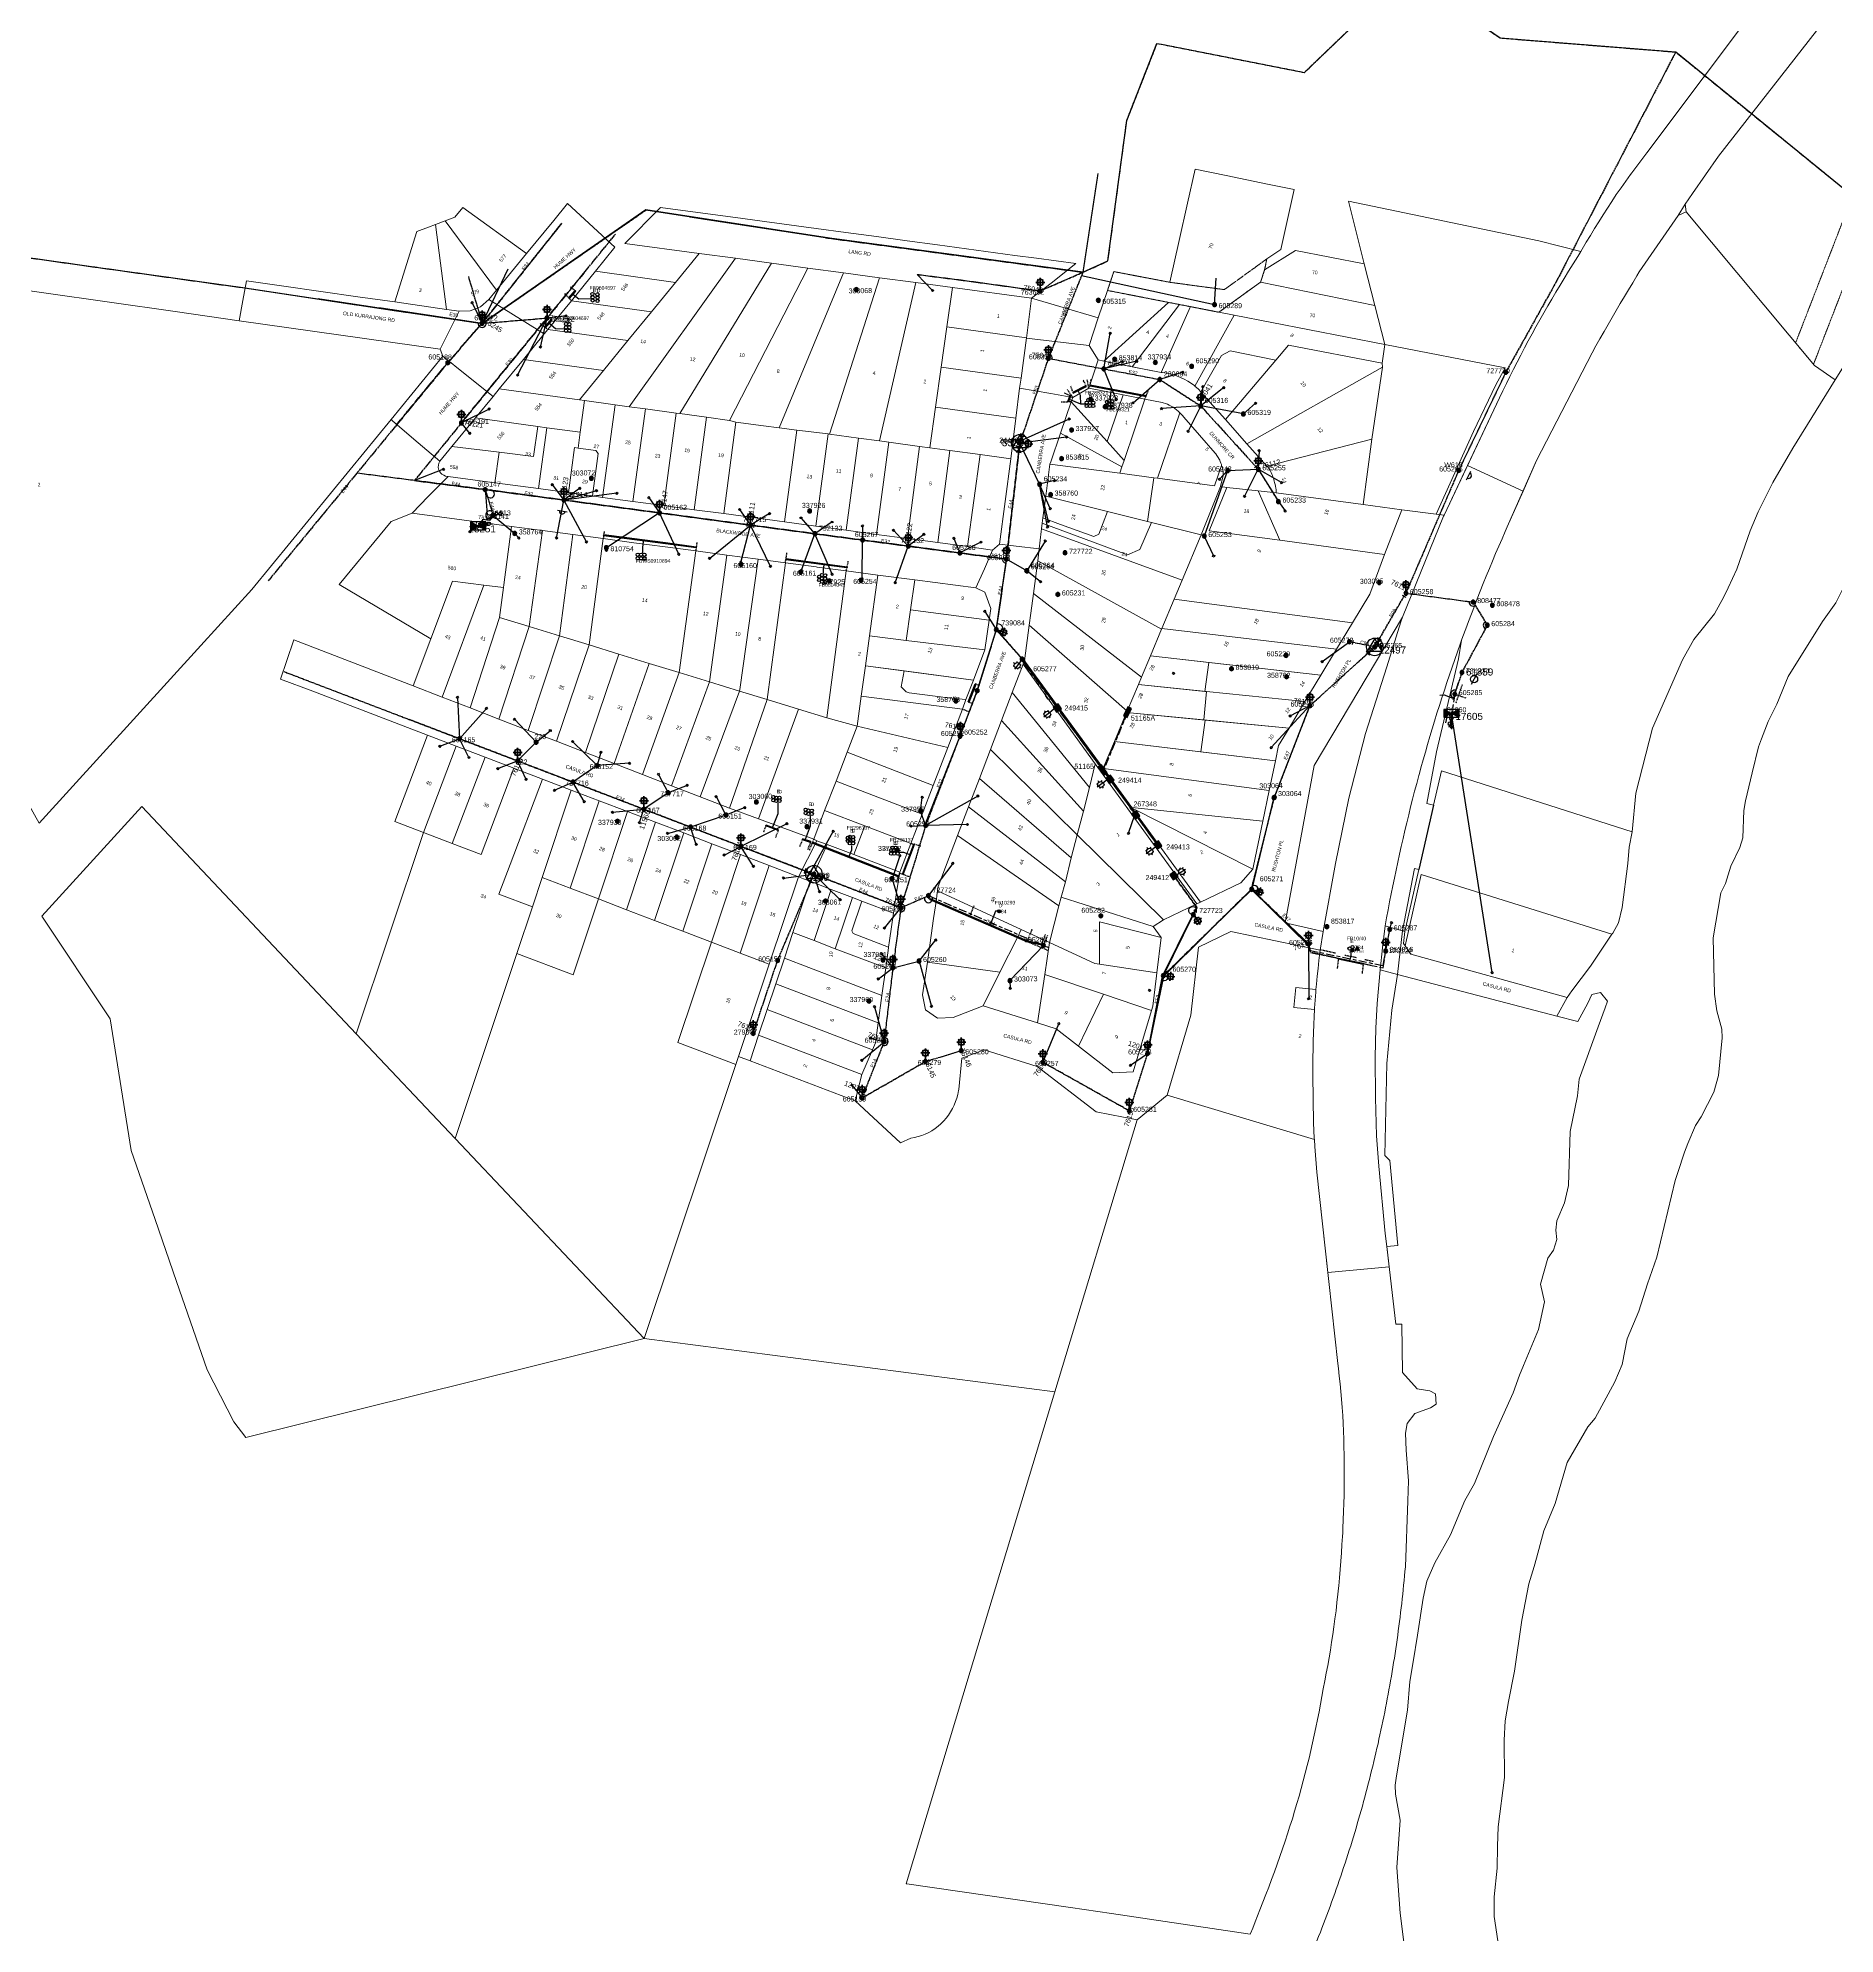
# Model space of a CAD drawing. Header units: metres. Extents: x 305150 to 308746, y 6239745 to 6243198.
# Drawn here: x 306374 to 307265, y 6240859 to 6241800 of the extents above; entities that cross this region are included whole.
import ezdxf
from ezdxf.enums import TextEntityAlignment as Align

# ---------------------------------------------------------------- set-up
doc = ezdxf.new("R2010")
doc.units = ezdxf.units.M
for name, pattern in [('Cable Exist OH', [1, 1, 0]), ('Cable Exist UG', [8.2, 4, -1.2, 1.8, -1.2]), ('Dash', [5, 3, -2]), ('DASHED', [0.75, 0.5, -0.25]), ('HIDDEN', [0.375, 0.25, -0.125]), ('HIDDEN2', [0.1875, 0.125, -0.0625])]:
    doc.linetypes.add(name, pattern=pattern)
doc.layers.get('0').update_dxf_attribs({"color": 6})
for name, color, linetype, lineweight in [('Cadastre Buildings_SP_EXT', 9, 'Continuous', 5), ('Cadastre Easements_SP_EXT', 9, 'Continuous', 5), ('Cadastre Land Parcels_SP_EXT', 9, 'Continuous', 5), ('Cadastre Other Property_SP_EXT', 9, 'HIDDEN', 5), ('Cadastre Roads_SP_EXT', 9, 'Continuous', 5)]:
    doc.layers.add(name, color=color, linetype=linetype, lineweight=lineweight)
for name, color, linetype in [('Duct_SP_EXT', 7, 'Continuous'), ('Equip_HV_EXT', 7, 'Continuous'), ('Equip_LV_EXT', 7, 'Continuous'), ('Equip_SL_EXT', 7, 'Continuous'), ('Equip_SP_HV_EXT', 7, 'Continuous'), ('Equip_SP_LV_EXT', 7, 'Continuous'), ('Equip_SP_SL_EXT', 7, 'Continuous'), ('Equip_SP_SL_NEW', 2, 'Continuous'), ('Mains_HV_EXT', 7, 'Continuous'), ('Mains_LV_EXT', 7, 'Continuous'), ('Mains_LV_SL_EXT', 7, 'Continuous'), ('Mains_SL_EXT', 7, 'Continuous'), ('Mains_TR_EXT', 7, 'Continuous'), ('OH_Details_SP_MISC', 7, 'Continuous'), ('Services_SP_EXT', 7, 'Continuous'), ('Sub_SP_EXT', 7, 'Continuous'), ('Sub_SP_TR_HV_LV_EXT', 7, 'Continuous'), ('SupportsOH_SP_TR_HV_LV_SL_EXT', 7, 'Continuous'), ('SupportsUG_SP_LV_EXT', 7, 'Continuous'), ('SupportsUG_SP_LV_SL_EXT', 7, 'Continuous'), ('Trench_SP_EXT', 7, 'Continuous')]:
    doc.layers.add(name, color=color, linetype=linetype)
doc.layers.add('UNKNOWN_FEATURES', color=1, linetype='DASHED', plot=False)
doc.layers.get('0').freeze()
doc.styles.add('COLUMN_LABEL', font='arial.ttf')
doc.styles.add('HVSW_LABEL', font='arial.ttf')
doc.styles.add('iecARIAL', font='arial.ttf', dxfattribs={"height": 2})
doc.styles.add('iecNAME', font='times.ttf')
doc.styles.add('POLE_LABEL', font='arial.ttf')
doc.styles.get("Standard").update_dxf_attribs({"font": 'arial.ttf'})
doc.styles.add('SWITCH_LABEL', font='arial.ttf', dxfattribs={"height": 2.5})
doc.linetypes.add('Cable E OH', pattern='A,9.4,["E",Standard,S=1.7,R=0,X=0,Y=-1],0', length=9.4)
doc.linetypes.add('Cable New UG', pattern='A,7,-0.25,["x",Standard,S=2,R=0,X=0.2,Y=-0.8],-2.1', length=9.35)
doc.linetypes.add('Cable P UG', pattern='A,6,-0.5,["P",Standard,S=1.7,R=0,X=0.5,Y=-1],-2.9', length=9.4)

# ---------------------------------------------------------------- blocks, each defined once
blk = doc.blocks.new('SUB_PADMOUNT_EXT')
for points in [[(0, 0), (-3.84, 1.92), (-3.84, -1.92)], [(0, 0), (3.84, 1.92), (3.84, -1.92)]]:
    blk.add_hatch(color=256).paths.add_polyline_path(points)
for p, q in [((3.84, 1.92), (-3.84, -1.92)), ((-3.84, 1.92), (3.84, -1.92))]:
    blk.add_line(p, q)
blk.add_lwpolyline([(-3.84, -1.92), (3.84, -1.92), (3.84, 1.92), (-3.84, 1.92)], close=True)
for tag, height, flags, p in [('STREET_CODE', 0.2, 9, (1.5, 0)), ('ASSET_NUM', 3.5, 8, (2, 2)), ('CONSTRUCTED_VOLTAGE', 0.2, 9, (1.5, -0.2)), ('OPERATING_VOLTAGE', 0.2, 9, (1.5, -0.6)), ('ORIENTATION', 0.2, 9, (1.5, -0.8)), ('OWNED_BY', 0.2, 9, (1.5, -1)), ('OPERATED_BY', 0.2, 9, (1.5, -1.2)), ('SECONDARY_VOLTAGE', 0.2, 9, (1.5, -1.6)), ('STATE', 0.2, 9, (1.5, -1.8)), ('SUBSTATION_TYPE', 0.2, 9, (1.5, -2.2)), ('STREETNAME', 0.2, 9, (1.5, -3)), ('SUBURB', 0.2, 9, (1.5, -3.2)), ('Z', 0.2, 1, (1.5, -3.6)), ('NO_PHASES', 0.2, 9, (1.5, -0.4)), ('MAINTAINED_BY', 0.2, 9, (1.5, -1.4)), ('PARENT', 0.2, 9, (1.5, -2)), ('USAGE', 0.2, 9, (1.5, -2.4)), ('LEGEND', 0.2, 9, (1.5, -2.6)), ('LOCATION', 0.2, 9, (1.5, -2.8)), ('NOTES', 0.2, 9, (1.5, -3.4))]:
    blk.add_attdef(tag, text='', height=height, dxfattribs=dict(flags=flags)).set_placement(p, align=Align.MIDDLE_LEFT)
blk = doc.blocks.new('SUB_POLE_EXT')
blk.add_wipeout([(0, 4.22), (0.42, 4.2), (0.83, 4.14), (1.21, 4.05), (1.62, 3.9), (1.99, 3.72), (2.35, 3.51), (2.68, 3.26), (2.99, 2.99), (3.28, 2.66), (3.52, 2.34), (3.76, 1.92), (3.9, 1.62), (4.04, 1.23), (4.18, 0.63), (4.22, 0), (4.18, -0.61), (4.06, -1.15), (3.9, -1.62), (3.58, -2.24), (3.22, -2.73), (2.97, -3.01), (2.68, -3.26), (2.36, -3.5), (2, -3.72), (1.64, -3.89), (1.25, -4.03), (0.82, -4.14), (0.42, -4.2), (0, -4.22), (-0.41, -4.2), (-0.8, -4.15), (-1.21, -4.05), (-1.62, -3.9), (-1.99, -3.73), (-2.35, -3.51), (-2.68, -3.26), (-2.96, -3.02), (-3.23, -2.72), (-3.51, -2.35), (-3.71, -2.01), (-3.91, -1.6), (-4.05, -1.21), (-4.16, -0.76), (-4.22, -0.14), (-4.21, 0.39), (-4.14, 0.83), (-4.03, 1.27), (-3.9, 1.63), (-3.71, 2.02), (-3.5, 2.37), (-3.28, 2.67), (-2.99, 2.99), (-2.68, 3.27), (-2.33, 3.52), (-1.98, 3.73), (-1.63, 3.9), (-1.2, 4.05), (-0.78, 4.15), (-0.4, 4.21)])
blk.add_line((2.16, 0.48), (2.16, 0.48, 0))
blk.add_lwpolyline([(-4.22, 0, 1), (4.22, 0, 1)], format="xyb", close=True)
blk.add_lwpolyline([(2.14, 0.52), (0, 4.22), (-3.66, -2.11), (3.66, -2.11)], close=True)
for tag, height, flags, p in [('STREET_CODE', 0.2, 9, (1.5, 0)), ('ASSET_NUM', 3.5, 8, (2, 2)), ('CONSTRUCTED_VOLTAGE', 0.2, 9, (1.5, -0.2)), ('OPERATING_VOLTAGE', 0.2, 9, (1.5, -0.6)), ('OPERATED_BY', 0.2, 9, (1.5, -0.8)), ('ORIENTATION', 0.2, 9, (1.5, -1.2)), ('OWNED_BY', 0.2, 9, (1.5, -1.4)), ('SECONDARY_VOLTAGE', 0.2, 9, (1.5, -1.6)), ('STATE', 0.2, 9, (1.5, -1.8)), ('SUBSTATION_TYPE', 0.2, 9, (1.5, -2)), ('STREETNAME', 0.2, 9, (1.5, -2.8)), ('SUBURB', 0.2, 9, (1.5, -3)), ('Z', 0.2, 1, (1.5, -3.4)), ('NO_PHASES', 0.2, 9, (1.5, -0.4)), ('MAINTAINED_BY', 0.2, 9, (1.5, -1)), ('USAGE', 0.2, 9, (1.5, -2.2)), ('LEGEND', 0.2, 9, (1.5, -2.4)), ('LOCATION', 0.2, 9, (1.5, -2.6)), ('NOTES', 0.2, 9, (1.5, -3.2))]:
    blk.add_attdef(tag, text='', height=height, dxfattribs=dict(flags=flags)).set_placement(p, align=Align.MIDDLE_LEFT)
blk = doc.blocks.new('COLUMN_EXT')
blk.add_hatch(color=256).paths.add_polyline_path([(-1.49, 1.48), (-1.49, -1.49), (1.48, -1.49), (1.48, 1.48)])
blk.add_lwpolyline([(-1.49, -1.49), (1.48, -1.49), (1.48, 1.48), (-1.49, 1.48)], close=True)
for tag, height, style, flags, p in [('STRUCTURE_PLANT_NUMBER', 0.2, 'POLE_LABEL', 9, (1.81, 0.03)), ('ASSET_NUM', 2.5, 'COLUMN_LABEL', 8, (2, 2)), ('STREET_CODE', 0.2, 'COLUMN_LABEL', 9, (1.81, -0.2))]:
    blk.add_attdef(tag, text='', height=height, dxfattribs=dict(style=style, flags=flags)).set_placement(p, align=Align.MIDDLE_LEFT)
at = {"flags": 1}
blk.add_attdef('Z', (1.81, -2.35), '', height=0.2, dxfattribs=at)
at = {"flags": 9}
for tag, p in [('COLUMN_TYPE', (1.81, -0.4)), ('OWNED_BY', (1.81, -0.6)), ('STATE', (1.81, -0.8)), ('USAGE', (1.81, -1)), ('STREETNAME', (1.81, -1.6)), ('SUBURB', (1.81, -1.8)), ('LEGEND', (1.81, -1.2)), ('LOCATION', (1.81, -1.4)), ('NOTES', (1.81, -2))]:
    blk.add_attdef(tag, text='', height=0.2, dxfattribs=at).set_placement(p, align=Align.MIDDLE_LEFT)
blk = doc.blocks.new('PILLAR_EXT')
blk.add_hatch(color=256).paths.add_polyline_path([(-2.475, 0.99), (-2.475, -0.99), (2.475, -0.99), (2.475, 0.99)])
blk.add_lwpolyline([(-2.475, -0.99), (2.475, -0.99), (2.475, 0.99), (-2.475, 0.99)], close=True)
for tag, p, flags in [('OWNED_BY', (0, -0.2), 9), ('STATE', (0, -0.4), 9), ('SUPPORT_TYPE', (0, -0.6), 9), ('STREETNAME', (0, -1.8), 9), ('SUBURB', (0, -2), 1), ('USAGE', (0, -0.8), 9), ('LEGEND', (0, -1), 9), ('LOCATION', (0, -1.2), 9), ('NOTES', (0, -1.4), 9), ('PARENT', (0, -1.6), 9)]:
    blk.add_attdef(tag, p, '', height=0.2, dxfattribs=dict(flags=flags))
at = {"style": 'iecARIAL', "flags": 8}
blk.add_attdef('ASSET_NUM', (1.5, 3.5), '', height=2.5, dxfattribs=at)
blk = doc.blocks.new('DUCT_EXT')
blk.add_circle((0, 0.8), 0.8)
at = {"flags": 1}
blk.add_attdef('Z', (0, 0), '', height=0.2, dxfattribs=at)
at = {"flags": 9}
for tag, p in [('DUCT_CODE', (0, 0)), ('XSECT_TYPE', (0, -0.2)), ('STATE', (0, -0.6)), ('FB_REFERENCE', (0, -0.4)), ('NOTES', (0, -0.8))]:
    blk.add_attdef(tag, text='', height=0.2, dxfattribs=at).set_placement(p, align=Align.MIDDLE_LEFT)
blk = doc.blocks.new('LV_OH_LINKS_OPEN_EXT')
for p, q in [((-0.17, 4.97), (-0.17, 5.46)), ((-0.17, 3), (-0.17, 2.5)), ((0.17, 4.97), (0.17, 5.46)), ((0.17, 3), (0.17, 2.5))]:
    blk.add_line(p, q)
blk.add_lwpolyline([(0, 2.99, 1), (0, 4.98, 1)], format="xyb", close=True)
at = {"flags": 9}
for tag, p in [('ACTUAL_STATUS', (0, 0)), ('CONSTRUCTED_VOLTAGE', (0, -0.2)), ('OPERATING_VOLTAGE', (0, -0.6)), ('ORIENTATION', (0, -0.8)), ('OWNED_BY', (0, -1)), ('STATE', (0, -1.2)), ('SWITCH_TYPE', (0, -1.4)), ('NO_PHASES', (0, -0.4)), ('USAGE', (0, -1.6)), ('LEGEND', (0, -1.8)), ('NOTES', (0, -2))]:
    blk.add_attdef(tag, text='', height=0.2, dxfattribs=at).set_placement(p, align=Align.MIDDLE_LEFT)
at = {"flags": 1}
blk.add_attdef('Z', (0, 0), '', height=0.2, dxfattribs=at)
blk = doc.blocks.new('LV_OH_LINKS_DISTFUSE_EXT')
for p, q in [((0, 0), (0.96, 0)), ((3.84, 0), (4.8, 0))]:
    blk.add_line(p, q)
blk.add_lwpolyline([(3.84, -1.2), (3.84, 1.2), (0.96, -1.2), (0.96, 1.2)], close=True)
at = {"flags": 9}
for tag, p in [('ACTUAL_STATUS', (0, 0)), ('CONSTRUCTED_VOLTAGE', (0, -0.2)), ('OPERATING_VOLTAGE', (0, -0.6)), ('ORIENTATION', (0, -0.8)), ('OWNED_BY', (0, -1)), ('STATE', (0, -1.2)), ('SWITCH_TYPE', (0, -1.4)), ('NO_PHASES', (0, -0.4)), ('USAGE', (0, -1.6)), ('NOTES', (0, -1.8))]:
    blk.add_attdef(tag, text='', height=0.2, dxfattribs=at).set_placement(p, align=Align.MIDDLE_LEFT)
at = {"flags": 1}
blk.add_attdef('Z', (0, 0), '', height=0.2, dxfattribs=at)
blk = doc.blocks.new('SL_LANTERN_EXT')
at = {"lineweight": 40}
for p, q in [((-2.25, 4.22), (2.25, 4.22)), ((-1.46, 5.68), (-1.06, 5.28)), ((-1.46, 2.76), (-1.06, 3.16)), ((0, 1.97), (0, 6.47)), ((0, 0), (0, 2.72)), ((1.46, 5.68), (1.06, 5.28)), ((1.46, 2.76), (1.06, 3.16))]:
    blk.add_line(p, q, dxfattribs=at)
blk.add_circle((0, 4.22), 1.5, dxfattribs=at)
at = {"style": 'iecARIAL', "flags": 8}
blk.add_attdef('ASSET_NUM', (1.5, 1.5), '', height=2.5, dxfattribs=at)
for tag, p, height, flags in [('OPERATING_VOLTAGE', (0.98, -1.65), 0.2, 9), ('ORIENTATION', (0.98, -1.85), 0.2, 9), ('OWNED_BY', (0.98, -2.05), 0.2, 9), ('STATE', (0.98, -2.25), 0.2, 9), ('STREETNAME', (0.98, -9.25), 0.2, 9), ('SUBURB', (0.98, -9.45), 0.2, 1), ('CONSTRUCTED_VOLTAGE', (0.98, -0.65), 0.2, 9), ('CONTROL_TYPE', (0.98, -0.85), 0.2, 9), ('LANTERN_PURPOSE', (0.98, -1.05), 0.2, 9), ('LANTERN_TYPE', (0.98, -1.25), 0.2, 9), ('NO_PHASES', (0.98, -1.45), 0.2, 9), ('USAGE', (0.98, -2.45), 0.2, 9), ('CEXIST', (0.98, -2.65), 0.2, 9), ('CNEW', (0.98, -2.85), 0.2, 9), ('CNUMBER', (0.98, -3.05), 0.2, 9), ('CREMOVE', (0.98, -3.25), 0.2, 9), ('CREPLACE', (0.98, -3.45), 0.2, 9), ('LKINGHEIGHT', (0.98, -3.65), 0.2, 9), ('LBRACKET', (0.98, -3.85), 0.2, 9), ('LBRACKETVOCAB', (0.98, -4.05), 0.2, 9), ('LCATEGORY', (0.98, -4.25), 0.2, 9), ('LCHARGE1', (0.98, -4.45), 0.2, 9), ('LCHARGE1PERCENT', (0.98, -4.65), 0.2, 9), ('LCHARGE2', (0.98, -4.85), 0.2, 9), ('LCHARGE2PERCENT', (0.98, -5.05), 0.2, 9), ('LCHARGE3', (0.98, -5.25), 0.2, 9), ('LCHARGE3PERCENT', (0.98, -5.45), 0.2, 9), ('LEXIST', (0.98, -5.65), 0.2, 9), ('LLAMP', (0.98, -5.85), 0.2, 9), ('LLAMPVOCAB', (0.98, -6.05), 0.2, 9), ('LMAST', (0.98, -6.25), 0.2, 9), ('LMASTVOCAB', (0.98, -6.45), 0.2, 9), ('LNEW', (0.98, -6.65), 0.2, 9), ('LANTNUMBER', (0.98, -6.85), 0.2, 9), ('LOUTREACH', (0.98, -7.25), 0.2, 9), ('LOUTREACHVOCAB', (0.98, -7.45), 0.2, 9), ('LRATECODE', (0.98, -7.65), 0.2, 9), ('LREMOVE', (0.98, -7.85), 0.2, 9), ('LREPLACE', (0.98, -8.05), 0.2, 9), ('LTYPE', (0.98, -8.25), 0.2, 9), ('LTYPEVOCAB', (0.98, -8.45), 0.2, 9), ('LEGEND', (0.98, -8.65), 0.2, 9), ('LOCATION', (0.98, -8.85), 0.2, 9), ('NOTES', (0.98, -9.05), 0.2, 9), ('LNUMBER', (2.18, -3.25), 2.5, 8)]:
    blk.add_attdef(tag, p, '', height=height, dxfattribs=dict(flags=flags))
blk = doc.blocks.new('*U146')
at = {"lineweight": 40}
for p, q in [((0, 0), (1.86, -0.69)), ((2.4, 0.67), (2.63, 0.16)), ((4.04, 0.9), (2.48, -3.32)), ((1.15, -0.43), (5.37, -1.99)), ((1.39, -2.07), (1.9, -1.83)), ((4.12, -3.08), (3.89, -2.57)), ((5.13, -0.35), (4.62, -0.58))]:
    blk.add_line(p, q, dxfattribs=at)
blk.add_circle((3.26, -1.21), 1.5, dxfattribs=at)
at = {"style": 'iecARIAL', "flags": 8}
blk.add_attdef('ASSET_NUM', (1.5, 1.5), '', height=2.5, dxfattribs=at)
for tag, p, height, flags in [('OPERATING_VOLTAGE', (0.98, -1.65), 0.2, 9), ('ORIENTATION', (0.98, -1.85), 0.2, 9), ('OWNED_BY', (0.98, -2.05), 0.2, 9), ('STATE', (0.98, -2.25), 0.2, 9), ('STREETNAME', (0.98, -9.25), 0.2, 9), ('SUBURB', (0.98, -9.45), 0.2, 1), ('CONSTRUCTED_VOLTAGE', (0.98, -0.65), 0.2, 9), ('CONTROL_TYPE', (0.98, -0.85), 0.2, 9), ('LANTERN_PURPOSE', (0.98, -1.05), 0.2, 9), ('LANTERN_TYPE', (0.98, -1.25), 0.2, 9), ('NO_PHASES', (0.98, -1.45), 0.2, 9), ('USAGE', (0.98, -2.45), 0.2, 9), ('CEXIST', (0.98, -2.65), 0.2, 9), ('CNEW', (0.98, -2.85), 0.2, 9), ('CNUMBER', (0.98, -3.05), 0.2, 9), ('CREMOVE', (0.98, -3.25), 0.2, 9), ('CREPLACE', (0.98, -3.45), 0.2, 9), ('LKINGHEIGHT', (0.98, -3.65), 0.2, 9), ('LBRACKET', (0.98, -3.85), 0.2, 9), ('LBRACKETVOCAB', (0.98, -4.05), 0.2, 9), ('LCATEGORY', (0.98, -4.25), 0.2, 9), ('LCHARGE1', (0.98, -4.45), 0.2, 9), ('LCHARGE1PERCENT', (0.98, -4.65), 0.2, 9), ('LCHARGE2', (0.98, -4.85), 0.2, 9), ('LCHARGE2PERCENT', (0.98, -5.05), 0.2, 9), ('LCHARGE3', (0.98, -5.25), 0.2, 9), ('LCHARGE3PERCENT', (0.98, -5.45), 0.2, 9), ('LEXIST', (0.98, -5.65), 0.2, 9), ('LLAMP', (0.98, -5.85), 0.2, 9), ('LLAMPVOCAB', (0.98, -6.05), 0.2, 9), ('LMAST', (0.98, -6.25), 0.2, 9), ('LMASTVOCAB', (0.98, -6.45), 0.2, 9), ('LNEW', (0.98, -6.65), 0.2, 9), ('LANTNUMBER', (0.98, -6.85), 0.2, 9), ('LOUTREACH', (0.98, -7.25), 0.2, 9), ('LOUTREACHVOCAB', (0.98, -7.45), 0.2, 9), ('LRATECODE', (0.98, -7.65), 0.2, 9), ('LREMOVE', (0.98, -7.85), 0.2, 9), ('LREPLACE', (0.98, -8.05), 0.2, 9), ('LTYPE', (0.98, -8.25), 0.2, 9), ('LTYPEVOCAB', (0.98, -8.45), 0.2, 9), ('LEGEND', (0.98, -8.65), 0.2, 9), ('LOCATION', (0.98, -8.85), 0.2, 9), ('NOTES', (0.98, -9.05), 0.2, 9), ('LNUMBER', (2.18, -3.25), 2.5, 8)]:
    blk.add_attdef(tag, p, '', height=height, dxfattribs=dict(flags=flags))
blk = doc.blocks.new('*U139')
at = {"lineweight": 40}
for p, q in [((0, 0), (2.05, -0.18)), ((2.22, 1.27), (2.58, 0.84)), ((3.74, 1.93), (3.34, -2.56)), ((5.13, 1.01), (4.69, 0.65)), ((1.3, -0.12), (5.78, -0.51)), ((1.96, -1.64), (2.39, -1.28)), ((4.87, -1.9), (4.51, -1.46))]:
    blk.add_line(p, q, dxfattribs=at)
blk.add_circle((3.54, -0.31), 1.5, dxfattribs=at)
at = {"style": 'iecARIAL', "flags": 8}
blk.add_attdef('ASSET_NUM', (1.5, 1.5), '', height=2.5, dxfattribs=at)
for tag, p, height, flags in [('OPERATING_VOLTAGE', (0.98, -1.65), 0.2, 9), ('ORIENTATION', (0.98, -1.85), 0.2, 9), ('OWNED_BY', (0.98, -2.05), 0.2, 9), ('STATE', (0.98, -2.25), 0.2, 9), ('STREETNAME', (0.98, -9.25), 0.2, 9), ('SUBURB', (0.98, -9.45), 0.2, 1), ('CONSTRUCTED_VOLTAGE', (0.98, -0.65), 0.2, 9), ('CONTROL_TYPE', (0.98, -0.85), 0.2, 9), ('LANTERN_PURPOSE', (0.98, -1.05), 0.2, 9), ('LANTERN_TYPE', (0.98, -1.25), 0.2, 9), ('NO_PHASES', (0.98, -1.45), 0.2, 9), ('USAGE', (0.98, -2.45), 0.2, 9), ('CEXIST', (0.98, -2.65), 0.2, 9), ('CNEW', (0.98, -2.85), 0.2, 9), ('CNUMBER', (0.98, -3.05), 0.2, 9), ('CREMOVE', (0.98, -3.25), 0.2, 9), ('CREPLACE', (0.98, -3.45), 0.2, 9), ('LKINGHEIGHT', (0.98, -3.65), 0.2, 9), ('LBRACKET', (0.98, -3.85), 0.2, 9), ('LBRACKETVOCAB', (0.98, -4.05), 0.2, 9), ('LCATEGORY', (0.98, -4.25), 0.2, 9), ('LCHARGE1', (0.98, -4.45), 0.2, 9), ('LCHARGE1PERCENT', (0.98, -4.65), 0.2, 9), ('LCHARGE2', (0.98, -4.85), 0.2, 9), ('LCHARGE2PERCENT', (0.98, -5.05), 0.2, 9), ('LCHARGE3', (0.98, -5.25), 0.2, 9), ('LCHARGE3PERCENT', (0.98, -5.45), 0.2, 9), ('LEXIST', (0.98, -5.65), 0.2, 9), ('LLAMP', (0.98, -5.85), 0.2, 9), ('LLAMPVOCAB', (0.98, -6.05), 0.2, 9), ('LMAST', (0.98, -6.25), 0.2, 9), ('LMASTVOCAB', (0.98, -6.45), 0.2, 9), ('LNEW', (0.98, -6.65), 0.2, 9), ('LANTNUMBER', (0.98, -6.85), 0.2, 9), ('LOUTREACH', (0.98, -7.25), 0.2, 9), ('LOUTREACHVOCAB', (0.98, -7.45), 0.2, 9), ('LRATECODE', (0.98, -7.65), 0.2, 9), ('LREMOVE', (0.98, -7.85), 0.2, 9), ('LREPLACE', (0.98, -8.05), 0.2, 9), ('LTYPE', (0.98, -8.25), 0.2, 9), ('LTYPEVOCAB', (0.98, -8.45), 0.2, 9), ('LEGEND', (0.98, -8.65), 0.2, 9), ('LOCATION', (0.98, -8.85), 0.2, 9), ('NOTES', (0.98, -9.05), 0.2, 9), ('LNUMBER', (2.18, -3.25), 2.5, 8)]:
    blk.add_attdef(tag, p, '', height=height, dxfattribs=dict(flags=flags))
blk = doc.blocks.new('*U138')
at = {"lineweight": 40}
for p, q in [((0, 0), (1.35, -2.01)), ((0.16, -2.85), (0.71, -2.96)), ((4.05, -2), (0.31, -4.51)), ((0.93, -1.38), (3.43, -5.12)), ((1.78, -5.28), (1.89, -4.72)), ((2.58, -1.23), (2.47, -1.78)), ((4.2, -3.65), (3.65, -3.54))]:
    blk.add_line(p, q, dxfattribs=at)
blk.add_circle((2.18, -3.25), 1.5, dxfattribs=at)
at = {"style": 'iecARIAL', "flags": 8}
blk.add_attdef('ASSET_NUM', (1.5, 1.5), '', height=2.5, dxfattribs=at)
for tag, p, height, flags in [('OPERATING_VOLTAGE', (0.98, -1.65), 0.2, 9), ('ORIENTATION', (0.98, -1.85), 0.2, 9), ('OWNED_BY', (0.98, -2.05), 0.2, 9), ('STATE', (0.98, -2.25), 0.2, 9), ('STREETNAME', (0.98, -9.25), 0.2, 9), ('SUBURB', (0.98, -9.45), 0.2, 1), ('CONSTRUCTED_VOLTAGE', (0.98, -0.65), 0.2, 9), ('CONTROL_TYPE', (0.98, -0.85), 0.2, 9), ('LANTERN_PURPOSE', (0.98, -1.05), 0.2, 9), ('LANTERN_TYPE', (0.98, -1.25), 0.2, 9), ('NO_PHASES', (0.98, -1.45), 0.2, 9), ('USAGE', (0.98, -2.45), 0.2, 9), ('CEXIST', (0.98, -2.65), 0.2, 9), ('CNEW', (0.98, -2.85), 0.2, 9), ('CNUMBER', (0.98, -3.05), 0.2, 9), ('CREMOVE', (0.98, -3.25), 0.2, 9), ('CREPLACE', (0.98, -3.45), 0.2, 9), ('LKINGHEIGHT', (0.98, -3.65), 0.2, 9), ('LBRACKET', (0.98, -3.85), 0.2, 9), ('LBRACKETVOCAB', (0.98, -4.05), 0.2, 9), ('LCATEGORY', (0.98, -4.25), 0.2, 9), ('LCHARGE1', (0.98, -4.45), 0.2, 9), ('LCHARGE1PERCENT', (0.98, -4.65), 0.2, 9), ('LCHARGE2', (0.98, -4.85), 0.2, 9), ('LCHARGE2PERCENT', (0.98, -5.05), 0.2, 9), ('LCHARGE3', (0.98, -5.25), 0.2, 9), ('LCHARGE3PERCENT', (0.98, -5.45), 0.2, 9), ('LEXIST', (0.98, -5.65), 0.2, 9), ('LLAMP', (0.98, -5.85), 0.2, 9), ('LLAMPVOCAB', (0.98, -6.05), 0.2, 9), ('LMAST', (0.98, -6.25), 0.2, 9), ('LMASTVOCAB', (0.98, -6.45), 0.2, 9), ('LNEW', (0.98, -6.65), 0.2, 9), ('LANTNUMBER', (0.98, -6.85), 0.2, 9), ('LOUTREACH', (0.98, -7.25), 0.2, 9), ('LOUTREACHVOCAB', (0.98, -7.45), 0.2, 9), ('LRATECODE', (0.98, -7.65), 0.2, 9), ('LREMOVE', (0.98, -7.85), 0.2, 9), ('LREPLACE', (0.98, -8.05), 0.2, 9), ('LTYPE', (0.98, -8.25), 0.2, 9), ('LTYPEVOCAB', (0.98, -8.45), 0.2, 9), ('LEGEND', (0.98, -8.65), 0.2, 9), ('LOCATION', (0.98, -8.85), 0.2, 9), ('NOTES', (0.98, -9.05), 0.2, 9), ('LNUMBER', (2.18, -3.25), 2.5, 8)]:
    blk.add_attdef(tag, p, '', height=height, dxfattribs=dict(flags=flags))
blk = doc.blocks.new('*U140')
at = {"lineweight": 40}
for p, q in [((0, 0), (2.59, -0.78)), ((3.04, 0.61), (3.31, 0.11)), ((4.67, 0.95), (3.37, -3.36)), ((1.87, -0.56), (6.18, -1.86)), ((2.2, -2.19), (2.7, -1.92)), ((5, -3.03), (4.73, -2.53)), ((5.84, -0.23), (5.34, -0.5))]:
    blk.add_line(p, q, dxfattribs=at)
blk.add_circle((4.02, -1.21), 1.5, dxfattribs=at)
at = {"style": 'iecARIAL', "flags": 8}
blk.add_attdef('ASSET_NUM', (1.5, 1.5), '', height=2.5, dxfattribs=at)
for tag, p, height, flags in [('OPERATING_VOLTAGE', (0.98, -1.65), 0.2, 9), ('ORIENTATION', (0.98, -1.85), 0.2, 9), ('OWNED_BY', (0.98, -2.05), 0.2, 9), ('STATE', (0.98, -2.25), 0.2, 9), ('STREETNAME', (0.98, -9.25), 0.2, 9), ('SUBURB', (0.98, -9.45), 0.2, 1), ('CONSTRUCTED_VOLTAGE', (0.98, -0.65), 0.2, 9), ('CONTROL_TYPE', (0.98, -0.85), 0.2, 9), ('LANTERN_PURPOSE', (0.98, -1.05), 0.2, 9), ('LANTERN_TYPE', (0.98, -1.25), 0.2, 9), ('NO_PHASES', (0.98, -1.45), 0.2, 9), ('USAGE', (0.98, -2.45), 0.2, 9), ('CEXIST', (0.98, -2.65), 0.2, 9), ('CNEW', (0.98, -2.85), 0.2, 9), ('CNUMBER', (0.98, -3.05), 0.2, 9), ('CREMOVE', (0.98, -3.25), 0.2, 9), ('CREPLACE', (0.98, -3.45), 0.2, 9), ('LKINGHEIGHT', (0.98, -3.65), 0.2, 9), ('LBRACKET', (0.98, -3.85), 0.2, 9), ('LBRACKETVOCAB', (0.98, -4.05), 0.2, 9), ('LCATEGORY', (0.98, -4.25), 0.2, 9), ('LCHARGE1', (0.98, -4.45), 0.2, 9), ('LCHARGE1PERCENT', (0.98, -4.65), 0.2, 9), ('LCHARGE2', (0.98, -4.85), 0.2, 9), ('LCHARGE2PERCENT', (0.98, -5.05), 0.2, 9), ('LCHARGE3', (0.98, -5.25), 0.2, 9), ('LCHARGE3PERCENT', (0.98, -5.45), 0.2, 9), ('LEXIST', (0.98, -5.65), 0.2, 9), ('LLAMP', (0.98, -5.85), 0.2, 9), ('LLAMPVOCAB', (0.98, -6.05), 0.2, 9), ('LMAST', (0.98, -6.25), 0.2, 9), ('LMASTVOCAB', (0.98, -6.45), 0.2, 9), ('LNEW', (0.98, -6.65), 0.2, 9), ('LANTNUMBER', (0.98, -6.85), 0.2, 9), ('LOUTREACH', (0.98, -7.25), 0.2, 9), ('LOUTREACHVOCAB', (0.98, -7.45), 0.2, 9), ('LRATECODE', (0.98, -7.65), 0.2, 9), ('LREMOVE', (0.98, -7.85), 0.2, 9), ('LREPLACE', (0.98, -8.05), 0.2, 9), ('LTYPE', (0.98, -8.25), 0.2, 9), ('LTYPEVOCAB', (0.98, -8.45), 0.2, 9), ('LEGEND', (0.98, -8.65), 0.2, 9), ('LOCATION', (0.98, -8.85), 0.2, 9), ('NOTES', (0.98, -9.05), 0.2, 9), ('LNUMBER', (2.18, -3.25), 2.5, 8)]:
    blk.add_attdef(tag, p, '', height=height, dxfattribs=dict(flags=flags))
blk = doc.blocks.new('CCP_EXT')
blk.add_wipeout([(0, 0.57), (0.57, 0), (0, -0.57), (-0.57, 0)])
blk.add_lwpolyline([(-0.57, 0), (0, 0.57), (0.57, 0), (0, -0.57), (-0.57, 0)])
at = {"flags": 1}
blk.add_attdef('Z', (0, 0), '', height=0.2, dxfattribs=at)
at = {"flags": 9}
for tag, p in [('CCP_TYPE', (0, 0)), ('CONSTRUCTED_VOLTAGE', (0, -0.2)), ('OPERATING_VOLTAGE', (0, -0.6)), ('ORIENTATION', (0, -0.8)), ('OWNED_BY', (0, -1)), ('STATE', (0, -1.8)), ('NO_PHASES', (0, -0.4)), ('USAGE', (0, -1.2)), ('LEGEND', (0, -1.4)), ('LIFE_SUPPORT', (0, -1.6)), ('NOTES', (0, -2))]:
    blk.add_attdef(tag, text='', height=0.2, dxfattribs=at).set_placement(p, align=Align.MIDDLE_LEFT)
blk = doc.blocks.new('POLE_EXT')
blk.add_hatch(color=256).paths.add_polyline_path([(-1, 0, 1), (1, 0, 1)])
blk.add_lwpolyline([(-1, 0, 1), (1, 0, 1)], format="xyb", close=True)
for tag, height, flags, p in [('pNumber', 2.5, 8, (-17.84, 2.07)), ('OWNED_BY', 0.2, 9, (1.35, -0.4)), ('SPECIAL_USE', 0.2, 9, (1.35, -0.8)), ('STATE', 0.2, 9, (1.35, -1)), ('cLV', 0.2, 9, (1.35, -1.4)), ('hDepth', 0.2, 9, (1.35, -1.6)), ('hDia', 0.2, 9, (1.35, -1.8)), ('cHV', 0.2, 9, (1.35, -2)), ('cLinedev', 0.2, 9, (1.35, -3.4)), ('pExisting', 0.2, 9, (1.35, -3.8)), ('pFooting', 0.2, 9, (1.35, -4.4)), ('pNew', 0.2, 9, (1.35, -4.6)), ('pRelocate', 0.2, 9, (1.35, -5)), ('pRemove', 0.2, 9, (1.35, -5.2)), ('pReplace', 0.2, 9, (1.35, -5.4)), ('pStay', 0.2, 9, (1.35, -5.6)), ('pType', 0.2, 9, (1.35, -5.8)), ('cspan', 0.2, 9, (1.35, -6)), ('STREETNAME', 0.2, 9, (1.35, -6.2)), ('SUBURB', 0.2, 9, (1.35, -6.4)), ('OPERATED_BY', 0.2, 9, (1.36, -7.01)), ('PARENT', 0.2, 9, (1.35, -0.6)), ('USAGE', 0.2, 9, (1.35, -1.2)), ('LBRACKET', 0.2, 9, (1.35, -2.2)), ('LExisting', 0.2, 9, (1.35, -2.4)), ('LANTNUMBER', 0.2, 9, (1.35, -2.6)), ('LOther', 0.2, 9, (1.35, -2.8)), ('LRemove', 0.2, 9, (1.35, -3)), ('LEGEND', 0.2, 9, (1.35, -3.2)), ('LOCATION', 0.2, 9, (1.35, -3.6)), ('PFNUMBER', 0.2, 9, (1.35, -4)), ('NEWPFNUMBER', 0.2, 9, (1.35, -4.2)), ('NOTES', 0.2, 9, (1.35, -6.6)), ('MAINTAINED_BY', 0.2, 9, (1.36, -6.81))]:
    blk.add_attdef(tag, text='', height=height, dxfattribs=dict(flags=flags)).set_placement(p, align=Align.MIDDLE_LEFT)
at = {"style": 'POLE_LABEL'}
for tag, height, flags, p in [('STRUCTURE_PLANT_NUMBER', 0.2, 9, (1.35, 0.03)), ('ASSET_NUM', 2.5, 8, (2, 2)), ('STREET_CODE', 0.2, 9, (1.35, -0.2))]:
    blk.add_attdef(tag, text='', height=height, dxfattribs=dict(at, flags=flags)).set_placement(p, align=Align.MIDDLE_LEFT)
at = {"flags": 1}
blk.add_attdef('Z', (1.35, -7.33), '', height=0.2, dxfattribs=at)
blk = doc.blocks.new('SL_STJ_EXT')
h = blk.add_hatch(color=256)
edge = h.paths.add_edge_path()
edge.add_ellipse((-0.59, 0.13), major_axis=(0.226, 0.226), ratio=1, start_angle=44.99996, end_angle=135)
edge.add_line((-0.91, 0.13), (-0.91, -0.13))
edge.add_ellipse((-0.59, -0.13), major_axis=(0.226, 0.226), ratio=1, start_angle=134.99996, end_angle=225)
edge.add_line((-0.59, -0.45), (0.59, -0.45))
edge.add_ellipse((0.59, -0.13), major_axis=(-0.226, 0.226), ratio=1, start_angle=134.99996, end_angle=225)
edge.add_line((0.91, -0.13), (0.91, 0.13))
edge.add_ellipse((0.59, 0.13), major_axis=(-0.226, 0.226), ratio=1, start_angle=224.99996, end_angle=315)
edge.add_line((0.59, 0.45), (-0.59, 0.45))
blk.add_lwpolyline([(-0.91, 0.13), (-0.91, -0.13, 0.414214), (-0.59, -0.45), (0.59, -0.45, 0.414214), (0.91, -0.13), (0.91, 0.13, 0.414214), (0.59, 0.45), (-0.59, 0.45, 0.414214)], format="xyb", close=True)
at = {"flags": 1}
blk.add_attdef('Z', (0, 0), '', height=0.2, dxfattribs=at)
at = {"flags": 9}
for tag, p in [('ORIENTATION', (0, 0)), ('USAGE', (0, -0.2)), ('LEGEND', (0, -0.4)), ('NOTES', (0, -0.6))]:
    blk.add_attdef(tag, text='', height=0.2, dxfattribs=at).set_placement(p, align=Align.MIDDLE_LEFT)
blk = doc.blocks.new('WARNING_FEATURE_EXT')
h = blk.add_hatch(color=2)
h.dxf.hatch_style = 1
h.paths.add_polyline_path([(0, 1.99), (-0.99, 0), (1, 0)])
at = {"color": 18, "true_color": 0x000000}
blk.add_lwpolyline([(-0.99, 0), (0, 1.99), (1, 0)], close=True, dxfattribs=at)
at = {"color": 18, "true_color": 0x000000, "insert": (0, 0.87), "char_height": 1.5, "attachment_point": 5, "line_spacing_factor": 1.5, "style": 'iecNAME'}
blk.add_mtext_dynamic_manual_height_columns('!', width=1.5, gutter_width=4, heights=[0], dxfattribs=at)
at = {"color": 2, "flags": 1}
for tag, p in [('STATE', (1.19, 2.01)), ('HAZMAT_ID', (1.19, 0.72))]:
    blk.add_attdef(tag, p, '', height=0.8, dxfattribs=at)
at = {"color": 2}
blk.add_attdef('WARNING_TYPE', text='', height=1, dxfattribs=at).set_placement((-4.07, -1.22), (4.88, -1.22), align=Align.ALIGNED)
at = {"color": 2, "flags": 1}
blk.add_attdef('WARNING_DESC', text='', height=0.8, dxfattribs=at).set_placement((1.19, -0.56), align=Align.MIDDLE_CENTER)
blk = doc.blocks.new('LV_UG_DFUSE_CLOSED_EXT')
for points in [[(1, 0), (0, 0)], [(5.04, 0.73), (2.16, -0.72)], [(5.05, -0.71), (2.16, 0.72)], [(6.2, 0.01), (7.2, 0.01)]]:
    blk.add_lwpolyline(points)
for centre in [(1.8, 0), (5.4, 0.01)]:
    blk.add_circle(centre, 0.8)
at = {"flags": 9}
for tag, p in [('ACTUAL_STATUS', (0, 0)), ('CONSTRUCTED_VOLTAGE', (0, -0.2)), ('OPERATING_VOLTAGE', (0, -0.6)), ('ORIENTATION', (0, -0.8)), ('STATE', (0, -1)), ('SWITCH_TYPE', (0, -1.2)), ('NO_PHASES', (0, -0.4)), ('USAGE', (0, -1.4)), ('NOTES', (0, -1.6))]:
    blk.add_attdef(tag, text='', height=0.2, dxfattribs=at).set_placement(p, align=Align.MIDDLE_LEFT)
at = {"flags": 1}
blk.add_attdef('Z', (0, 0), '', height=0.2, dxfattribs=at)
blk = doc.blocks.new('HV_USL_CLOSED_EXT')
blk.add_line((2.4, 5.5), (-2.4, 5.5))
blk.add_lwpolyline([(1.44, 5.5, 0.414214), (0, 6.94, 0.414214), (-1.44, 5.5)], format="xyb")
for tag, height, flags, p in [('STREET_CODE', 0.2, 9, (1.5, 0)), ('ASSET_NUM', 2.5, 8, (2, 2)), ('ACTUAL_STATUS', 0.2, 9, (1.5, -0.2)), ('CONSTRUCTED_VOLTAGE', 0.2, 9, (1.5, -0.4)), ('OPERATING_VOLTAGE', 0.2, 9, (1.5, -0.8)), ('ORIENTATION', 0.2, 9, (1.5, -1)), ('OWNED_BY', 0.2, 9, (1.5, -1.2)), ('OPERATED_BY', 0.2, 9, (1.5, -1.4)), ('STATE', 0.2, 9, (1.5, -1.8)), ('SWITCH_TYPE', 0.2, 9, (1.5, -2)), ('STREETNAME', 0.2, 9, (1.5, -2.8)), ('SUBURB', 0.2, 9, (1.5, -3)), ('Z', 0.2, 1, (1.5, -3.6)), ('NO_PHASES', 0.2, 9, (1.5, -0.6)), ('MAINTAINED_BY', 0.2, 9, (1.5, -1.6)), ('USAGE', 0.2, 9, (1.5, -2.2)), ('LEGEND', 0.2, 9, (1.5, -2.4)), ('LOCATION', 0.2, 9, (1.5, -2.6)), ('NOTES', 0.2, 9, (1.5, -3.2)), ('LABEL_ALIGNMENT', 0.2, 9, (1.5, -3.4))]:
    blk.add_attdef(tag, text='', height=height, dxfattribs=dict(flags=flags)).set_placement(p, align=Align.MIDDLE_LEFT)
blk = doc.blocks.new('HV_DOF_CLOSED_EXT')
for p, q in [((0, 7.9), (0, 6.94)), ((0, 4.06), (0, 3.1))]:
    blk.add_line(p, q)
blk.add_lwpolyline([(-1.2, 4.06), (1.2, 4.06), (-1.2, 6.94), (1.2, 6.94)], close=True)
for tag, height, flags, p in [('STREET_CODE', 0.2, 9, (1.5, 0)), ('ASSET_NUM', 2.5, 8, (2, 2)), ('ACTUAL_STATUS', 0.2, 9, (1.5, -0.2)), ('CONSTRUCTED_VOLTAGE', 0.2, 9, (1.5, -0.4)), ('OPERATING_VOLTAGE', 0.2, 9, (1.5, -0.8)), ('ORIENTATION', 0.2, 9, (1.5, -1)), ('OWNED_BY', 0.2, 9, (1.5, -1.2)), ('OPERATED_BY', 0.2, 9, (1.5, -1.4)), ('STATE', 0.2, 9, (1.5, -1.8)), ('SWITCH_TYPE', 0.2, 9, (1.5, -2)), ('STREETNAME', 0.2, 9, (1.5, -2.8)), ('SUBURB', 0.2, 9, (1.5, -3)), ('Z', 0.2, 1, (1.5, -3.6)), ('NO_PHASES', 0.2, 9, (1.5, -0.6)), ('MAINTAINED_BY', 0.2, 9, (1.5, -1.6)), ('USAGE', 0.2, 9, (1.5, -2.2)), ('LEGEND', 0.2, 9, (1.5, -2.4)), ('LOCATION', 0.2, 9, (1.5, -2.6)), ('NOTES', 0.2, 9, (1.5, -3.2)), ('LABEL_ALIGNMENT', 0.2, 9, (1.5, -3.4))]:
    blk.add_attdef(tag, text='', height=height, dxfattribs=dict(flags=flags)).set_placement(p, align=Align.MIDDLE_LEFT)
blk = doc.blocks.new('HV_ABS_CLOSED_EXT')
blk.add_line((-3, 6.87), (3, 6.87))
blk.add_circle((0, 6.87), 1.8)
at = {"flags": 1}
blk.add_attdef('Z', (0, 0), '', height=0.2, dxfattribs=at)
at = {"style": 'HVSW_LABEL'}
for tag, height, flags, p in [('ASSET_NUM', 3.5, 8, (2, 2)), ('STREET_CODE', 0.2, 9, (0, -0.2))]:
    blk.add_attdef(tag, text='', height=height, dxfattribs=dict(at, flags=flags)).set_placement(p, align=Align.MIDDLE_LEFT)
at = {"flags": 9}
for tag, p in [('ACTUAL_STATUS', (0, -0.4)), ('CONSTRUCTED_VOLTAGE', (0, -0.6)), ('OPERATING_VOLTAGE', (0, -1)), ('ORIENTATION', (0, -1.2)), ('OWNED_BY', (0, -1.4)), ('STATE', (0, -1.6)), ('SWITCH_TYPE', (0, -1.8)), ('STREETNAME', (0, -2.6)), ('SUBURB', (0, -2.8)), ('NO_PHASES', (0, -0.8)), ('USAGE', (0, -2)), ('LEGEND', (0, -2.2)), ('LOCATION', (0, -2.4)), ('NOTES', (0, -3))]:
    blk.add_attdef(tag, text='', height=0.2, dxfattribs=at).set_placement(p, align=Align.MIDDLE_LEFT)
blk = doc.blocks.new('SWG_HOLEC_SU_EXT')
blk.add_line((1.8, -2), (5.8, -2))
for points in [[(1, 0), (0, 0)], [(6.6, 0), (7.6, 0)]]:
    blk.add_lwpolyline(points)
for points in [[(1.8, -0.8, 1), (1.8, 0.8, 1)], [(5.8, -0.8, 1), (5.8, 0.8, 1)]]:
    blk.add_lwpolyline(points, format="xyb", close=True)
at = {"style": 'SWITCH_LABEL', "flags": 8}
blk.add_attdef('ASSET_NUM', text='', height=2.5, rotation=179.95437, dxfattribs=at).set_placement((-2.4, 0), align=Align.MIDDLE_LEFT)
at = {"flags": 1}
blk.add_attdef('Z', (0, 0), '', height=0.2, dxfattribs=at)
at = {"flags": 9}
for tag, p in [('ACTUAL_STATUS', (0, -0.4)), ('CONSTRUCTED_VOLTAGE', (0, -0.6)), ('OPERATING_VOLTAGE', (0, -1)), ('ORIENTATION', (0, -1.2)), ('OWNED_BY', (0, -1.4)), ('STATE', (0, -1.8)), ('SWITCH_TYPE', (0, -2)), ('STREETNAME', (0, -2.6)), ('SUBURB', (0, -2.8)), ('NO_PHASES', (0, -0.8)), ('PARENT', (0, -1.6)), ('USAGE', (0, -2.2)), ('LOCATION', (0, -2.4)), ('NOTES', (0, -3))]:
    blk.add_attdef(tag, text='', height=0.2, dxfattribs=at).set_placement(p, align=Align.MIDDLE_LEFT)
at = {"style": 'SWITCH_LABEL', "flags": 9}
blk.add_attdef('STREET_CODE', text='', height=0.2, dxfattribs=at).set_placement((0, -0.2), align=Align.MIDDLE_LEFT)
blk = doc.blocks.new('End Shackle_EXT')
blk.add_wipeout([(0, 0.25), (1.81, 0.25), (1.82, -0.25), (0, -0.25)])
blk.add_line((1.81, -1), (1.81, 1))
at = {"flags": 1}
blk.add_attdef('Z', (0, 0), '', height=0.2, dxfattribs=at)
at = {"flags": 9}
for tag, p in [('CONNECTOR_TYPE', (0, 0)), ('CONSTRUCTED_VOLTAGE', (0, -0.2)), ('OPERATING_VOLTAGE', (0, -0.6)), ('ORIENTATION', (0, -0.8)), ('OWNED_BY', (0, -1)), ('STATE', (0, -1.2)), ('NO_PHASES', (0, -0.4)), ('USAGE', (0, -1.4)), ('NOTES', (0, -1.6))]:
    blk.add_attdef(tag, text='', height=0.2, dxfattribs=at).set_placement(p, align=Align.MIDDLE_LEFT)
blk = doc.blocks.new('CABLE_LARGE_EXT')
h = blk.add_hatch(color=256)
edge = h.paths.add_edge_path()
edge.add_arc((0, 0.55), 0.55, 0, 360)
blk.add_circle((0, 0.55), 0.55)
at = {"flags": 1}
blk.add_attdef('Z', (0, 0), '', height=0.2, dxfattribs=at)
at = {"flags": 9}
for tag, p in [('COND_CODE', (0, 0)), ('STATE', (0, -0.4)), ('XSECT_SIZE', (0, -0.6)), ('FB_REFERENCE', (0, -0.2)), ('NOTES', (0, -0.8))]:
    blk.add_attdef(tag, text='', height=0.2, dxfattribs=at).set_placement(p, align=Align.MIDDLE_LEFT)
blk = doc.blocks.new('UGOH_EXT')
blk.add_hatch(color=256).paths.add_polyline_path([(-0.75, 1.7), (0.75, 1.7), (0, 3)])
at = {"color": 1}
blk.add_lwpolyline([(-0.75, 1.7), (0.75, 1.7), (0, 3)], close=True, dxfattribs=at)
for tag, flags, p in [('CONSTRUCTED_VOLTAGE', 9, (1.5, 0)), ('ACTUAL_STATUS', 9, (1.5, -1.6)), ('OPERATING_VOLTAGE', 9, (1.5, -0.2)), ('ORIENTATION', 9, (1.5, -0.4)), ('STATE', 9, (1.5, -0.6)), ('OWNED_BY', 9, (1.5, -1)), ('OPERATED_BY', 9, (1.5, -1.2)), ('TYPE', 1, (1.5, -2)), ('USAGE', 9, (1.5, -0.8)), ('MAINTAINED_BY', 9, (1.5, -1.4)), ('NUMBER_OF_PHASES', 9, (1.5, -1.8))]:
    blk.add_attdef(tag, text='', height=0.2, dxfattribs=dict(flags=flags)).set_placement(p, align=Align.MIDDLE_LEFT)
blk = doc.blocks.new('*U152')
for tag, flags, p in [('LCHARGE2', 9, (1.5, -4.8)), ('LCHARGE2PERCENT', 9, (1.5, -5)), ('LCHARGE3', 9, (1.5, -5.2)), ('LCHARGE3PERCENT', 9, (1.5, -5.4)), ('LEXIST', 9, (1.5, -5.6)), ('LLAMP', 9, (1.5, -5.8)), ('LLAMPVOCAB', 9, (1.5, -6)), ('LMAST', 9, (1.5, -6.2)), ('LMASTVOCAB', 9, (1.5, -6.4)), ('LNEW', 9, (1.5, -6.6)), ('LOUTREACH', 9, (1.5, -7.2)), ('LOUTREACHVOCAB', 9, (1.5, -7.4)), ('LRATECODE', 9, (1.5, -7.6)), ('LREMOVE', 9, (1.5, -7.8)), ('LREPLACE', 9, (1.5, -8)), ('LTYPE', 9, (1.5, -8.2)), ('LTYPEVOCAB', 9, (1.5, -8.4)), ('LEGEND', 9, (1.5, -8.6)), ('NEW_LKINGHEIGHT', 9, (1.5, -8.8)), ('NEW_LBRACKET', 9, (1.5, -9)), ('NEW_LBRACKETVOCAB', 9, (1.5, -9.2)), ('NEW_LCATEGORY', 9, (1.5, -9.4)), ('SUBURB', 9, (1.5, -12.6)), ('STREETNAME', 9, (1.5, -12.8)), ('Z', 1, (1.5, -13.4)), ('NEW_LCHARGE1', 9, (1.5, -9.6)), ('NEW_LCHARGE1PERCENT', 9, (1.5, -9.8)), ('NEW_LCHARGE2', 9, (1.5, -10)), ('NEW_LCHARGE2PERCENT', 9, (1.5, -10.2)), ('NEW_LCHARGE3', 9, (1.5, -10.4)), ('NEW_LCHARGE3PERCENT', 9, (1.5, -10.6)), ('NEW_LLAMP', 9, (1.5, -10.8)), ('NEW_LLAMPVOCAB', 9, (1.5, -11)), ('NEW_LMAST', 9, (1.5, -11.2)), ('NEW_LMASTVOCAB', 9, (1.5, -11.4)), ('NEW_LOUTREACH', 9, (1.5, -11.6)), ('NEW_LOUTREACHVOCAB', 9, (1.5, -11.8)), ('NEW_LRATECODE', 9, (1.5, -12)), ('NEW_LTYPE', 9, (1.5, -12.2)), ('NEW_LTYPEVOCAB', 9, (1.5, -12.4)), ('LOCATION', 9, (1.5, -13)), ('NOTES', 9, (1.5, -13.2))]:
    blk.add_attdef(tag, text='', height=0.2, dxfattribs=dict(flags=flags)).set_placement(p, align=Align.MIDDLE_LEFT)
at = {"flags": 9}
blk.add_attdef('LANTNUMBER', (1.5, -6.91), '', height=0.2, dxfattribs=at)
blk.add_wipeout([(5.65, 3.34), (5.71, 1.68), (4.86, 0.26), (3.2, 0.2), (1.69, 1), (1.71, 2.71), (2.57, 4.13), (4.22, 4.19)])
for p, q in [((0, 0), (2.42, 1.43)), ((0, 0), (0, 0)), ((1.71, 2.71), (2.26, 2.57)), ((2.42, 1.43), (5.65, 3.34)), ((2.57, 4.13), (2.95, 3.49)), ((3.2, 0.2), (3.34, 0.74)), ((4.22, 4.19), (4.08, 3.65)), ((4.48, 0.9), (4.86, 0.26)), ((5.71, 1.68), (5.16, 1.82))]:
    blk.add_line(p, q)
blk.add_circle((3.71, 2.2), 1.5)
for tag, height, flags, p in [('STREET_CODE', 0.2, 9, (1.5, 0)), ('ASSET_NUM', 2.5, 8, (2, 2)), ('CONSTRUCTED_VOLTAGE', 0.2, 9, (1.5, -0.2)), ('CONTROL_TYPE', 0.2, 9, (1.5, -0.4)), ('OPERATING_VOLTAGE', 0.2, 9, (1.5, -1.2)), ('ORIENTATION', 0.2, 9, (1.5, -1.4)), ('OWNED_BY', 0.2, 9, (1.5, -1.6)), ('OPERATED_BY', 0.2, 9, (1.5, -1.8)), ('STATE', 0.2, 9, (1.5, -2.2)), ('CEXIST', 0.2, 9, (1.5, -2.6)), ('CNEW', 0.2, 9, (1.5, -2.8)), ('CNUMBER', 0.2, 9, (1.5, -3)), ('CREMOVE', 0.2, 9, (1.5, -3.2)), ('CREPLACE', 0.2, 9, (1.5, -3.4)), ('LANTERN_PURPOSE', 0.2, 9, (1.5, -0.6)), ('LANTERN_TYPE', 0.2, 9, (1.5, -0.8)), ('NO_PHASES', 0.2, 9, (1.5, -1)), ('MAINTAINED_BY', 0.2, 9, (1.5, -2)), ('USAGE', 0.2, 9, (1.5, -2.4)), ('LKINGHEIGHT', 0.2, 9, (1.5, -3.6)), ('LBRACKET', 0.2, 9, (1.5, -3.8)), ('LBRACKETVOCAB', 0.2, 9, (1.5, -4)), ('LCATEGORY', 0.2, 9, (1.5, -4.2)), ('LCHARGE1', 0.2, 9, (1.5, -4.4)), ('LCHARGE1PERCENT', 0.2, 9, (1.5, -4.6)), ('LNUMBER', 2.5, 8, (1.5, -1.38))]:
    blk.add_attdef(tag, text='', height=height, dxfattribs=dict(flags=flags)).set_placement(p, align=Align.MIDDLE_LEFT)
blk = doc.blocks.new('*U151')
for tag, flags, p in [('SUBURB', 9, (1.5, -12.6)), ('STREETNAME', 9, (1.5, -12.8)), ('Z', 1, (1.5, -13.4)), ('NEW_LCHARGE1PERCENT', 9, (1.5, -9.8)), ('NEW_LCHARGE2', 9, (1.5, -10)), ('NEW_LCHARGE2PERCENT', 9, (1.5, -10.2)), ('NEW_LCHARGE3', 9, (1.5, -10.4)), ('NEW_LCHARGE3PERCENT', 9, (1.5, -10.6)), ('NEW_LLAMP', 9, (1.5, -10.8)), ('NEW_LLAMPVOCAB', 9, (1.5, -11)), ('NEW_LMAST', 9, (1.5, -11.2)), ('NEW_LMASTVOCAB', 9, (1.5, -11.4)), ('NEW_LOUTREACH', 9, (1.5, -11.6)), ('NEW_LOUTREACHVOCAB', 9, (1.5, -11.8)), ('NEW_LRATECODE', 9, (1.5, -12)), ('NEW_LTYPE', 9, (1.5, -12.2)), ('NEW_LTYPEVOCAB', 9, (1.5, -12.4)), ('LOCATION', 9, (1.5, -13)), ('NOTES', 9, (1.5, -13.2))]:
    blk.add_attdef(tag, text='', height=0.2, dxfattribs=dict(flags=flags)).set_placement(p, align=Align.MIDDLE_LEFT)
blk.add_wipeout([(-5.78, -4.24), (-6, -2.59), (-5.29, -1.09), (-3.65, -0.87), (-2.07, -1.51), (-1.93, -3.22), (-2.63, -4.72), (-4.28, -4.94)])
for p, q in [((0, 0), (-2.76, -2.02)), ((0, 0), (0, 0)), ((-6, -2.59), (-5.45, -2.68)), ((-2.76, -2.02), (-5.78, -4.24)), ((-4.85, -1.7), (-5.29, -1.09)), ((-4.28, -4.94), (-4.19, -4.39)), ((-3.65, -0.87), (-3.74, -1.42)), ((-2.63, -4.72), (-3.08, -4.12)), ((-1.93, -3.22), (-2.48, -3.13))]:
    blk.add_line(p, q)
blk.add_circle((-3.96, -2.91), 1.5)
for tag, height, flags, p in [('STREET_CODE', 0.2, 9, (1.5, 0)), ('ASSET_NUM', 2.5, 8, (2, 2)), ('CONSTRUCTED_VOLTAGE', 0.2, 9, (1.5, -0.2)), ('CONTROL_TYPE', 0.2, 9, (1.5, -0.4)), ('OPERATING_VOLTAGE', 0.2, 9, (1.5, -1.2)), ('ORIENTATION', 0.2, 9, (1.5, -1.4)), ('OWNED_BY', 0.2, 9, (1.5, -1.6)), ('OPERATED_BY', 0.2, 9, (1.5, -1.8)), ('STATE', 0.2, 9, (1.5, -2.2)), ('CEXIST', 0.2, 9, (1.5, -2.6)), ('CNEW', 0.2, 9, (1.5, -2.8)), ('CNUMBER', 0.2, 9, (1.5, -3)), ('CREMOVE', 0.2, 9, (1.5, -3.2)), ('CREPLACE', 0.2, 9, (1.5, -3.4)), ('LANTERN_PURPOSE', 0.2, 9, (1.5, -0.6)), ('LANTERN_TYPE', 0.2, 9, (1.5, -0.8)), ('NO_PHASES', 0.2, 9, (1.5, -1)), ('MAINTAINED_BY', 0.2, 9, (1.5, -2)), ('USAGE', 0.2, 9, (1.5, -2.4)), ('LKINGHEIGHT', 0.2, 9, (1.5, -3.6)), ('LBRACKET', 0.2, 9, (1.5, -3.8)), ('LBRACKETVOCAB', 0.2, 9, (1.5, -4)), ('LCATEGORY', 0.2, 9, (1.5, -4.2)), ('LCHARGE1', 0.2, 9, (1.5, -4.4)), ('LCHARGE1PERCENT', 0.2, 9, (1.5, -4.6)), ('LCHARGE2', 0.2, 9, (1.5, -4.8)), ('LCHARGE2PERCENT', 0.2, 9, (1.5, -5)), ('LCHARGE3', 0.2, 9, (1.5, -5.2)), ('LCHARGE3PERCENT', 0.2, 9, (1.5, -5.4)), ('LEXIST', 0.2, 9, (1.5, -5.6)), ('LLAMP', 0.2, 9, (1.5, -5.8)), ('LLAMPVOCAB', 0.2, 9, (1.5, -6)), ('LMAST', 0.2, 9, (1.5, -6.2)), ('LMASTVOCAB', 0.2, 9, (1.5, -6.4)), ('LNEW', 0.2, 9, (1.5, -6.6)), ('LOUTREACH', 0.2, 9, (1.5, -7.2)), ('LOUTREACHVOCAB', 0.2, 9, (1.5, -7.4)), ('LRATECODE', 0.2, 9, (1.5, -7.6)), ('LREMOVE', 0.2, 9, (1.5, -7.8)), ('LREPLACE', 0.2, 9, (1.5, -8)), ('LTYPE', 0.2, 9, (1.5, -8.2)), ('LTYPEVOCAB', 0.2, 9, (1.5, -8.4)), ('LEGEND', 0.2, 9, (1.5, -8.6)), ('NEW_LKINGHEIGHT', 0.2, 9, (1.5, -8.8)), ('NEW_LBRACKET', 0.2, 9, (1.5, -9)), ('NEW_LBRACKETVOCAB', 0.2, 9, (1.5, -9.2)), ('NEW_LCATEGORY', 0.2, 9, (1.5, -9.4)), ('LNUMBER', 2.5, 8, (1.5, -1.38)), ('NEW_LCHARGE1', 0.2, 9, (1.5, -9.6))]:
    blk.add_attdef(tag, text='', height=height, dxfattribs=dict(flags=flags)).set_placement(p, align=Align.MIDDLE_LEFT)
at = {"flags": 9}
blk.add_attdef('LANTNUMBER', (1.5, -6.91), '', height=0.2, dxfattribs=at)
blk = doc.blocks.new('*U150')
for tag, flags, p in [('SUBURB', 9, (1.5, -12.6)), ('STREETNAME', 9, (1.5, -12.8)), ('Z', 1, (1.5, -13.4)), ('NEW_LCHARGE2PERCENT', 9, (1.5, -10.2)), ('NEW_LCHARGE3', 9, (1.5, -10.4)), ('NEW_LCHARGE3PERCENT', 9, (1.5, -10.6)), ('NEW_LLAMP', 9, (1.5, -10.8)), ('NEW_LLAMPVOCAB', 9, (1.5, -11)), ('NEW_LMAST', 9, (1.5, -11.2)), ('NEW_LMASTVOCAB', 9, (1.5, -11.4)), ('NEW_LOUTREACH', 9, (1.5, -11.6)), ('NEW_LOUTREACHVOCAB', 9, (1.5, -11.8)), ('NEW_LRATECODE', 9, (1.5, -12)), ('NEW_LTYPE', 9, (1.5, -12.2)), ('NEW_LTYPEVOCAB', 9, (1.5, -12.4)), ('LOCATION', 9, (1.5, -13)), ('NOTES', 9, (1.5, -13.2))]:
    blk.add_attdef(tag, text='', height=0.2, dxfattribs=dict(flags=flags)).set_placement(p, align=Align.MIDDLE_LEFT)
blk.add_wipeout([(-6.18, -4.49), (-6.4, -2.84), (-5.68, -1.35), (-4.04, -1.13), (-2.46, -1.79), (-2.33, -3.49), (-3.04, -4.99), (-4.69, -5.2)])
for p, q in [((0, 0), (-3.15, -2.29)), ((0, 0), (0, 0)), ((-6.4, -2.84), (-5.84, -2.93)), ((-3.15, -2.29), (-6.18, -4.49)), ((-5.24, -1.95), (-5.68, -1.35)), ((-4.69, -5.2), (-4.6, -4.65)), ((-4.04, -1.13), (-4.13, -1.69)), ((-3.04, -4.99), (-3.48, -4.38)), ((-2.33, -3.49), (-2.88, -3.4))]:
    blk.add_line(p, q)
blk.add_circle((-4.36, -3.17), 1.5)
for tag, height, flags, p in [('STREET_CODE', 0.2, 9, (1.5, 0)), ('ASSET_NUM', 2.5, 8, (2, 2)), ('CONSTRUCTED_VOLTAGE', 0.2, 9, (1.5, -0.2)), ('CONTROL_TYPE', 0.2, 9, (1.5, -0.4)), ('OPERATING_VOLTAGE', 0.2, 9, (1.5, -1.2)), ('ORIENTATION', 0.2, 9, (1.5, -1.4)), ('OWNED_BY', 0.2, 9, (1.5, -1.6)), ('OPERATED_BY', 0.2, 9, (1.5, -1.8)), ('STATE', 0.2, 9, (1.5, -2.2)), ('CEXIST', 0.2, 9, (1.5, -2.6)), ('CNEW', 0.2, 9, (1.5, -2.8)), ('CNUMBER', 0.2, 9, (1.5, -3)), ('CREMOVE', 0.2, 9, (1.5, -3.2)), ('CREPLACE', 0.2, 9, (1.5, -3.4)), ('LANTERN_PURPOSE', 0.2, 9, (1.5, -0.6)), ('LANTERN_TYPE', 0.2, 9, (1.5, -0.8)), ('NO_PHASES', 0.2, 9, (1.5, -1)), ('MAINTAINED_BY', 0.2, 9, (1.5, -2)), ('USAGE', 0.2, 9, (1.5, -2.4)), ('LKINGHEIGHT', 0.2, 9, (1.5, -3.6)), ('LBRACKET', 0.2, 9, (1.5, -3.8)), ('LBRACKETVOCAB', 0.2, 9, (1.5, -4)), ('LCATEGORY', 0.2, 9, (1.5, -4.2)), ('LCHARGE1', 0.2, 9, (1.5, -4.4)), ('LCHARGE1PERCENT', 0.2, 9, (1.5, -4.6)), ('LCHARGE2', 0.2, 9, (1.5, -4.8)), ('LCHARGE2PERCENT', 0.2, 9, (1.5, -5)), ('LCHARGE3', 0.2, 9, (1.5, -5.2)), ('LCHARGE3PERCENT', 0.2, 9, (1.5, -5.4)), ('LEXIST', 0.2, 9, (1.5, -5.6)), ('LLAMP', 0.2, 9, (1.5, -5.8)), ('LLAMPVOCAB', 0.2, 9, (1.5, -6)), ('LMAST', 0.2, 9, (1.5, -6.2)), ('LMASTVOCAB', 0.2, 9, (1.5, -6.4)), ('LNEW', 0.2, 9, (1.5, -6.6)), ('LOUTREACH', 0.2, 9, (1.5, -7.2)), ('LOUTREACHVOCAB', 0.2, 9, (1.5, -7.4)), ('LRATECODE', 0.2, 9, (1.5, -7.6)), ('LREMOVE', 0.2, 9, (1.5, -7.8)), ('LREPLACE', 0.2, 9, (1.5, -8)), ('LTYPE', 0.2, 9, (1.5, -8.2)), ('LTYPEVOCAB', 0.2, 9, (1.5, -8.4)), ('LEGEND', 0.2, 9, (1.5, -8.6)), ('NEW_LKINGHEIGHT', 0.2, 9, (1.5, -8.8)), ('NEW_LBRACKET', 0.2, 9, (1.5, -9)), ('NEW_LBRACKETVOCAB', 0.2, 9, (1.5, -9.2)), ('NEW_LCATEGORY', 0.2, 9, (1.5, -9.4)), ('LNUMBER', 2.5, 8, (1.5, -1.38)), ('NEW_LCHARGE1', 0.2, 9, (1.5, -9.6)), ('NEW_LCHARGE1PERCENT', 0.2, 9, (1.5, -9.8)), ('NEW_LCHARGE2', 0.2, 9, (1.5, -10))]:
    blk.add_attdef(tag, text='', height=height, dxfattribs=dict(flags=flags)).set_placement(p, align=Align.MIDDLE_LEFT)
at = {"flags": 9}
blk.add_attdef('LANTNUMBER', (1.5, -6.91), '', height=0.2, dxfattribs=at)
blk = doc.blocks.new('*U149')
for tag, height, flags, p in [('ASSET_NUM', 2.5, 8, (2, 2)), ('LNUMBER', 2.5, 8, (1.5, -1.38)), ('SUBURB', 0.2, 9, (1.5, -12.6)), ('STREETNAME', 0.2, 9, (1.5, -12.8)), ('Z', 0.2, 1, (1.5, -13.4)), ('NEW_LLAMPVOCAB', 0.2, 9, (1.5, -11)), ('NEW_LMAST', 0.2, 9, (1.5, -11.2)), ('NEW_LMASTVOCAB', 0.2, 9, (1.5, -11.4)), ('NEW_LOUTREACH', 0.2, 9, (1.5, -11.6)), ('NEW_LOUTREACHVOCAB', 0.2, 9, (1.5, -11.8)), ('NEW_LRATECODE', 0.2, 9, (1.5, -12)), ('NEW_LTYPE', 0.2, 9, (1.5, -12.2)), ('NEW_LTYPEVOCAB', 0.2, 9, (1.5, -12.4)), ('LOCATION', 0.2, 9, (1.5, -13)), ('NOTES', 0.2, 9, (1.5, -13.2))]:
    blk.add_attdef(tag, text='', height=height, dxfattribs=dict(flags=flags)).set_placement(p, align=Align.MIDDLE_LEFT)
blk.add_wipeout([(-6.75, -5.43), (-7.05, -3.8), (-6.41, -2.27), (-4.77, -1.97), (-3.16, -2.54), (-2.95, -4.24), (-3.59, -5.77), (-5.22, -6.07)])
for p, q in [((0, 0), (-3.83, -3.08)), ((0, 0), (0, 0)), ((-7.05, -3.8), (-6.49, -3.86)), ((-3.83, -3.08), (-6.75, -5.43)), ((-5.94, -2.85), (-6.41, -2.27)), ((-5.22, -6.07), (-5.16, -5.51)), ((-4.77, -1.97), (-4.83, -2.53)), ((-3.59, -5.77), (-4.06, -5.19)), ((-2.95, -4.24), (-3.51, -4.18))]:
    blk.add_line(p, q)
blk.add_circle((-5, -4.02), 1.5)
at = {"flags": 9}
for tag, p in [('STREET_CODE', (1.5, 0)), ('CONSTRUCTED_VOLTAGE', (1.5, -0.2)), ('CONTROL_TYPE', (1.5, -0.4)), ('OPERATING_VOLTAGE', (1.5, -1.2)), ('ORIENTATION', (1.5, -1.4)), ('OWNED_BY', (1.5, -1.6)), ('OPERATED_BY', (1.5, -1.8)), ('STATE', (1.5, -2.2)), ('CEXIST', (1.5, -2.6)), ('CNEW', (1.5, -2.8)), ('CNUMBER', (1.5, -3)), ('CREMOVE', (1.5, -3.2)), ('CREPLACE', (1.5, -3.4)), ('LANTERN_PURPOSE', (1.5, -0.6)), ('LANTERN_TYPE', (1.5, -0.8)), ('NO_PHASES', (1.5, -1)), ('MAINTAINED_BY', (1.5, -2)), ('USAGE', (1.5, -2.4)), ('LKINGHEIGHT', (1.5, -3.6)), ('LBRACKET', (1.5, -3.8)), ('LBRACKETVOCAB', (1.5, -4)), ('LCATEGORY', (1.5, -4.2)), ('LCHARGE1', (1.5, -4.4)), ('LCHARGE1PERCENT', (1.5, -4.6)), ('LCHARGE2', (1.5, -4.8)), ('LCHARGE2PERCENT', (1.5, -5)), ('LCHARGE3', (1.5, -5.2)), ('LCHARGE3PERCENT', (1.5, -5.4)), ('LEXIST', (1.5, -5.6)), ('LLAMP', (1.5, -5.8)), ('LLAMPVOCAB', (1.5, -6)), ('LMAST', (1.5, -6.2)), ('LMASTVOCAB', (1.5, -6.4)), ('LNEW', (1.5, -6.6)), ('LOUTREACH', (1.5, -7.2)), ('LOUTREACHVOCAB', (1.5, -7.4)), ('LRATECODE', (1.5, -7.6)), ('LREMOVE', (1.5, -7.8)), ('LREPLACE', (1.5, -8)), ('LTYPE', (1.5, -8.2)), ('LTYPEVOCAB', (1.5, -8.4)), ('LEGEND', (1.5, -8.6)), ('NEW_LKINGHEIGHT', (1.5, -8.8)), ('NEW_LBRACKET', (1.5, -9)), ('NEW_LBRACKETVOCAB', (1.5, -9.2)), ('NEW_LCATEGORY', (1.5, -9.4)), ('NEW_LCHARGE1', (1.5, -9.6)), ('NEW_LCHARGE1PERCENT', (1.5, -9.8)), ('NEW_LCHARGE2', (1.5, -10)), ('NEW_LCHARGE2PERCENT', (1.5, -10.2)), ('NEW_LCHARGE3', (1.5, -10.4)), ('NEW_LCHARGE3PERCENT', (1.5, -10.6)), ('NEW_LLAMP', (1.5, -10.8))]:
    blk.add_attdef(tag, text='', height=0.2, dxfattribs=at).set_placement(p, align=Align.MIDDLE_LEFT)
blk.add_attdef('LANTNUMBER', (1.5, -6.91), '', height=0.2, dxfattribs=at)
blk = doc.blocks.new('*U148')
for tag, flags, p in [('SUBURB', 9, (1.5, -12.6)), ('STREETNAME', 9, (1.5, -12.8)), ('Z', 1, (1.5, -13.4)), ('NEW_LCHARGE3', 9, (1.5, -10.4)), ('NEW_LCHARGE3PERCENT', 9, (1.5, -10.6)), ('NEW_LLAMP', 9, (1.5, -10.8)), ('NEW_LLAMPVOCAB', 9, (1.5, -11)), ('NEW_LMAST', 9, (1.5, -11.2)), ('NEW_LMASTVOCAB', 9, (1.5, -11.4)), ('NEW_LOUTREACH', 9, (1.5, -11.6)), ('NEW_LOUTREACHVOCAB', 9, (1.5, -11.8)), ('NEW_LRATECODE', 9, (1.5, -12)), ('NEW_LTYPE', 9, (1.5, -12.2)), ('NEW_LTYPEVOCAB', 9, (1.5, -12.4)), ('LOCATION', 9, (1.5, -13)), ('NOTES', 9, (1.5, -13.2))]:
    blk.add_attdef(tag, text='', height=0.2, dxfattribs=dict(flags=flags)).set_placement(p, align=Align.MIDDLE_LEFT)
blk.add_wipeout([(-4.1, -5.2), (-4.75, -3.67), (-4.47, -2.04), (-2.95, -1.38), (-1.25, -1.58), (-0.66, -3.19), (-0.94, -4.82), (-2.46, -5.48)])
for p, q in [((0, 0), (-1.78, -2.25)), ((0, 0), (0, 0)), ((-4.75, -3.67), (-4.19, -3.61)), ((-3.88, -2.5), (-4.47, -2.04)), ((-1.78, -2.25), (-4.1, -5.2)), ((-2.95, -1.38), (-2.88, -1.94)), ((-2.46, -5.48), (-2.53, -4.92)), ((-0.94, -4.82), (-1.53, -4.36)), ((-0.66, -3.19), (-1.21, -3.25))]:
    blk.add_line(p, q)
blk.add_circle((-2.7, -3.43), 1.5)
for tag, height, flags, p in [('STREET_CODE', 0.2, 9, (1.5, 0)), ('ASSET_NUM', 2.5, 8, (2, 2)), ('CONSTRUCTED_VOLTAGE', 0.2, 9, (1.5, -0.2)), ('CONTROL_TYPE', 0.2, 9, (1.5, -0.4)), ('OPERATING_VOLTAGE', 0.2, 9, (1.5, -1.2)), ('ORIENTATION', 0.2, 9, (1.5, -1.4)), ('OWNED_BY', 0.2, 9, (1.5, -1.6)), ('OPERATED_BY', 0.2, 9, (1.5, -1.8)), ('STATE', 0.2, 9, (1.5, -2.2)), ('CEXIST', 0.2, 9, (1.5, -2.6)), ('CNEW', 0.2, 9, (1.5, -2.8)), ('CNUMBER', 0.2, 9, (1.5, -3)), ('CREMOVE', 0.2, 9, (1.5, -3.2)), ('CREPLACE', 0.2, 9, (1.5, -3.4)), ('LANTERN_PURPOSE', 0.2, 9, (1.5, -0.6)), ('LANTERN_TYPE', 0.2, 9, (1.5, -0.8)), ('NO_PHASES', 0.2, 9, (1.5, -1)), ('MAINTAINED_BY', 0.2, 9, (1.5, -2)), ('USAGE', 0.2, 9, (1.5, -2.4)), ('LKINGHEIGHT', 0.2, 9, (1.5, -3.6)), ('LBRACKET', 0.2, 9, (1.5, -3.8)), ('LBRACKETVOCAB', 0.2, 9, (1.5, -4)), ('LCATEGORY', 0.2, 9, (1.5, -4.2)), ('LCHARGE1', 0.2, 9, (1.5, -4.4)), ('LCHARGE1PERCENT', 0.2, 9, (1.5, -4.6)), ('LCHARGE2', 0.2, 9, (1.5, -4.8)), ('LCHARGE2PERCENT', 0.2, 9, (1.5, -5)), ('LCHARGE3', 0.2, 9, (1.5, -5.2)), ('LCHARGE3PERCENT', 0.2, 9, (1.5, -5.4)), ('LEXIST', 0.2, 9, (1.5, -5.6)), ('LLAMP', 0.2, 9, (1.5, -5.8)), ('LLAMPVOCAB', 0.2, 9, (1.5, -6)), ('LMAST', 0.2, 9, (1.5, -6.2)), ('LMASTVOCAB', 0.2, 9, (1.5, -6.4)), ('LNEW', 0.2, 9, (1.5, -6.6)), ('LOUTREACH', 0.2, 9, (1.5, -7.2)), ('LOUTREACHVOCAB', 0.2, 9, (1.5, -7.4)), ('LRATECODE', 0.2, 9, (1.5, -7.6)), ('LREMOVE', 0.2, 9, (1.5, -7.8)), ('LREPLACE', 0.2, 9, (1.5, -8)), ('LTYPE', 0.2, 9, (1.5, -8.2)), ('LTYPEVOCAB', 0.2, 9, (1.5, -8.4)), ('LEGEND', 0.2, 9, (1.5, -8.6)), ('NEW_LKINGHEIGHT', 0.2, 9, (1.5, -8.8)), ('NEW_LBRACKET', 0.2, 9, (1.5, -9)), ('NEW_LBRACKETVOCAB', 0.2, 9, (1.5, -9.2)), ('NEW_LCATEGORY', 0.2, 9, (1.5, -9.4)), ('LNUMBER', 2.5, 8, (1.5, -1.38)), ('NEW_LCHARGE1', 0.2, 9, (1.5, -9.6)), ('NEW_LCHARGE1PERCENT', 0.2, 9, (1.5, -9.8)), ('NEW_LCHARGE2', 0.2, 9, (1.5, -10)), ('NEW_LCHARGE2PERCENT', 0.2, 9, (1.5, -10.2))]:
    blk.add_attdef(tag, text='', height=height, dxfattribs=dict(flags=flags)).set_placement(p, align=Align.MIDDLE_LEFT)
at = {"flags": 9}
blk.add_attdef('LANTNUMBER', (1.5, -6.91), '', height=0.2, dxfattribs=at)

msp = doc.modelspace()

# ---------------------------------------------------------------- linework, layer by layer
at = {"layer": 'Cadastre Buildings_SP_EXT', "linetype": 'Continuous'}
msp.add_lwpolyline([(306791.16, 6241680.77), (306773.34, 6241683.18), (306741.37, 6241606.3), (306750.1, 6241605.11), (306765.69, 6241603.31), (306766.28, 6241603.23), (306791.16, 6241680.77)], close=True, dxfattribs=at)
at = {"layer": 'Cadastre Easements_SP_EXT', "linetype": 'Dash'}
msp.add_lwpolyline([(306982.16, 6241684.67), (306983.24, 6241690.07), (306962.19, 6241674.86), (306935.21, 6241678.48), (306907.36, 6241683.8), (306904.24, 6241674.46), (306934.58, 6241668.52), (306945.34, 6241666.42), (306959.51, 6241663.65), (306980.21, 6241678.62), (306982.16, 6241684.67)], close=True, dxfattribs=at)
at = {"layer": 'Cadastre Land Parcels_SP_EXT', "linetype": 'Continuous'}
for points in [[(307649.47, 6242671.36), (307649.77, 6242672.17), (307650.88, 6242675.06), (307651.64, 6242677.57), (307652.28, 6242679.13), (307653.06, 6242680.74), (307653.91, 6242682.79), (307654.78, 6242684.77), (307655.59, 6242686.31), (307655.85, 6242688.11), (307656.63, 6242689.85), (307657.37, 6242691.54), (307657.79, 6242692.57), (307658.7, 6242695.05), (307659.36, 6242696.75), (307659.61, 6242697.61), (307659.9, 6242698.98), (307660.35, 6242700.35), (307660.85, 6242701.02), (307661.56, 6242702.9), (307662.26, 6242706.16), (307664.28, 6242710.08), (307665.9, 6242714.05), (307667.92, 6242718.94), (307670.88, 6242725.14), (307674.28, 6242735.45), (307678.02, 6242743.83), (307681, 6242752.88), (307685.24, 6242761.37), (307689, 6242770.64), (307691.36, 6242777.05), (307691.83, 6242781.53), (307697.27, 6242793.27), (307700.07, 6242799.2), (307702.21, 6242804.05), (307703.79, 6242809.26), (307709.25, 6242817.7), (307714.35, 6242825.71), (307719.5, 6242834.52), (307722.77, 6242839.76), (307726.7, 6242845.57), (307729.79, 6242851.48), (307732.59, 6242855.43), (307734.29, 6242858.1), (307737.93, 6242864.86), (307742.79, 6242874.18), (307744.47, 6242878.48), (307746.88, 6242883.44), (307750.35, 6242892.68), (307752.61, 6242898.77), (307754.71, 6242904.99), (307757, 6242911.2), (307760.4, 6242917.73), (307763.1, 6242923.19), (307768.95, 6242931.4), (307771.43, 6242936.04), (307774.52, 6242943.24), (307778.82, 6242950.71), (307783.82, 6242959.84), (307787.37, 6242966), (307790.97, 6242971.64), (307793.86, 6242977.07), (307796.3, 6242982.75), (307799.08, 6242987.13), (307802.13, 6242993.16), (307803, 6242994.2), (307806.21, 6243001), (307807.74, 6243002.81), (307813.14, 6243014.25), (307817.58, 6243022.98), (307821.12, 6243029.38), (307825.04, 6243036.55), (307828.7, 6243041.94), (307834.26, 6243049.55), (307837.58, 6243053.61), (307844.59, 6243062.49), (307850.29, 6243070.56), (307855.59, 6243077.01), (307859.53, 6243082.21), (307862.37, 6243086.04), (307868.17, 6243095.72), (307873.76, 6243102.39), (307877.79, 6243109.12), (307882.88, 6243115.55), (307885.72, 6243119.17), (307888.22, 6243123.15), (307889.64, 6243125.15), (307893.9, 6243130.97), (307898.09, 6243136.85), (307902.2, 6243142.13), (307907.67, 6243149.03), (307912.25, 6243155.62), (307916.05, 6243161.6), (307920.44, 6243167.78), (307920.93, 6243168.2), (307908.76, 6243172.77), (307881.08, 6243183.18), (307841.29, 6243198.15), (307827.29, 6243162.74), (307813.59, 6243124.96), (307799.18, 6243087.53), (307784.1, 6243050.53), (307768.35, 6243014), (307767.1, 6243011.18), (307765.66, 6243007.97), (307764.04, 6243005), (307763.04, 6243002.77), (307762.65, 6243001.9), (307761.87, 6243000.17), (307761.37, 6242998.4), (307760.6, 6242996.67), (307759.83, 6242994.94), (307759.06, 6242993.2), (307728.42, 6242919.53), (307695.65, 6242834.35), (307665.88, 6242753.67), (307644.25, 6242693.51), (307641.3, 6242685.19), (307635.72, 6242670.04), (307629.71, 6242655.02), (307622.95, 6242638.14), (307621.76, 6242635.58), (307522.02, 6242381.04), (307526.92, 6242379.13), (307525.43, 6242375.35), (307520.55, 6242377.31), (307379.26, 6242016.73), (307353.86, 6241951.91), (307352.46, 6241949.01), (307350.71, 6241945.45), (307348.94, 6241941.91), (307347.15, 6241938.37), (307345.34, 6241934.84), (307343.5, 6241931.33), (307341.64, 6241927.82), (307339.76, 6241924.33), (307337.85, 6241920.85), (307335.93, 6241917.39), (307333.98, 6241913.93), (307332.01, 6241910.49), (307330.02, 6241907.06), (307328, 6241903.64), (307325.97, 6241900.24), (307323.91, 6241896.85), (307321.83, 6241893.47), (307319.73, 6241890.1), (307317.61, 6241886.75), (307315.47, 6241883.41), (307313.31, 6241880.09), (307311.13, 6241876.78), (307308.92, 6241873.48), (307306.69, 6241870.2), (307304.45, 6241866.93), (307302.18, 6241863.67), (307299.89, 6241860.43), (307297.58, 6241857.21), (307295.26, 6241854), (307292.91, 6241850.8), (307290.54, 6241847.62), (307288.15, 6241844.45), (307285.74, 6241841.3), (307283.31, 6241838.17), (307207.39, 6241740.99), (307194.5, 6241722.61), (307190.73, 6241717.23), (307191.26, 6241713.44), (307254.94, 6241637.22), (307265.17, 6241630.13), (307268.8, 6241635.95), (307273.69, 6241649.83), (307278.84, 6241664.45), (307280.7, 6241668.56), (307291.14, 6241681.59), (307299.43, 6241689.49), (307302, 6241693.61), (307305.4, 6241702.43), (307312.47, 6241716.11), (307319.22, 6241724.9), (307322.99, 6241729.86), (307336.73, 6241751.4), (307343.41, 6241763.95), (307362.57, 6241794.87), (307370.95, 6241803.68), (307383.58, 6241813.7), (307392.08, 6241821.6), (307414.16, 6241843.5), (307425.52, 6241856.24), (307451.16, 6241878.01), (307459.76, 6241880.41), (307464.5, 6241882.95), (307477.5, 6241894.9), (307485.07, 6241903.5), (307487.64, 6241907.72), (307492.57, 6241916.17), (307495.95, 6241920.41), (307508.22, 6241933.37), (307512.47, 6241934.67), (307516.74, 6241934.75), (307525.29, 6241939.9), (307529.8, 6241943.45), (307538.71, 6241951.25), (307544.66, 6241959.51), (307548.14, 6241963.86), (307552.45, 6241967.71), (307556.87, 6241970.44), (307569.48, 6241981.78), (307580.22, 6241995.12), (307585.01, 6242000.48), (307595.55, 6242015.21), (307624.83, 6242067.29), (307625, 6242067.81), (307627.78, 6242094.41), (307626.93, 6242116.64), (307627.04, 6242136.18), (307629.9, 6242158.77), (307629.14, 6242166.47), (307630.38, 6242189.64), (307628.82, 6242212.66), (307627.89, 6242234.18), (307626.91, 6242253.09), (307625.96, 6242285.84), (307624.54, 6242296.83), (307622.55, 6242305.91), (307622.49, 6242324.24), (307622.28, 6242344.98), (307620.88, 6242359.68), (307618.51, 6242378.06), (307618.03, 6242391.88), (307613.25, 6242420.74), (307610.91, 6242447.74), (307609.41, 6242477.47), (307606.82, 6242506.77), (307604.51, 6242527.57), (307603.87, 6242534.37), (307604.89, 6242543.7), (307607.73, 6242551.98), (307611.86, 6242560.68), (307616.1, 6242569.38), (307618.91, 6242579.05), (307620.98, 6242584.9), (307622.08, 6242588.21), (307623.18, 6242591.53), (307624.3, 6242594.85), (307625.41, 6242598.16), (307626.53, 6242601.47), (307627.5, 6242604.27), (307628.5, 6242607.05), (307629.49, 6242609.84), (307630.44, 6242612.65), (307631.31, 6242615.47), (307632.18, 6242618.87), (307632.92, 6242622.31), (307633.61, 6242625.77), (307634.33, 6242629.21), (307635.18, 6242632.62), (307635.63, 6242634.19), (307635.7, 6242634.43), (307636.15, 6242635.75), (307636.7, 6242637.3), (307637.27, 6242638.85), (307637.85, 6242640.39), (307639.8, 6242644.6), (307640.77, 6242646.7), (307641.71, 6242648.82), (307642.63, 6242650.95), (307643.44, 6242652.87), (307643.71, 6242653.54), (307644.23, 6242654.8), (307645, 6242656.74), (307645.75, 6242658.69), (307646.48, 6242660.64), (307643.5, 6242660.98), (307644.08, 6242670.22), (307648.85, 6242669.68), (307649.47, 6242671.36), (307634.9, 6242644.85), (307635.65, 6242651.51), (307640.07, 6242651), (307639.32, 6242644.35), (307634.9, 6242644.85)], [(307117.07, 6241590.13), (307144.59, 6241643.54), (307146.56, 6241647.04), (307148.55, 6241650.54), (307150.54, 6241654.03), (307152.54, 6241657.51), (307154.56, 6241660.99), (307156.58, 6241664.46), (307158.62, 6241667.93), (307160.67, 6241671.39), (307162.72, 6241674.84), (307164.79, 6241678.28), (307166.86, 6241681.72), (307168.06, 6241683.7), (307187.3, 6241711.66), (307190.73, 6241717.23), (307194.5, 6241722.61), (307207.39, 6241740.99), (307283.31, 6241838.17), (307285.74, 6241841.3), (307288.15, 6241844.45), (307290.54, 6241847.62), (307292.91, 6241850.8), (307295.26, 6241854), (307297.58, 6241857.21), (307299.89, 6241860.43), (307302.18, 6241863.67), (307304.45, 6241866.93), (307306.69, 6241870.2), (307308.92, 6241873.48), (307311.13, 6241876.78), (307313.31, 6241880.09), (307315.47, 6241883.41), (307317.61, 6241886.75), (307319.73, 6241890.1), (307321.83, 6241893.47), (307323.91, 6241896.85), (307325.97, 6241900.24), (307328, 6241903.64), (307330.02, 6241907.06), (307332.01, 6241910.49), (307333.98, 6241913.93), (307335.93, 6241917.39), (307337.85, 6241920.85), (307339.76, 6241924.33), (307341.64, 6241927.82), (307343.5, 6241931.33), (307345.34, 6241934.84), (307347.15, 6241938.37), (307348.94, 6241941.91), (307350.71, 6241945.45), (307352.46, 6241949.01), (307353.86, 6241951.91), (307379.26, 6242016.73), (307520.55, 6242377.31), (307522.02, 6242381.04), (307621.76, 6242635.58), (307590.1, 6242637.94), (307572.68, 6242593.26), (307552.69, 6242541.79), (307551.54, 6242538.84), (307545.78, 6242524.11), (307540.13, 6242509.74), (307534.54, 6242495.26), (307528.97, 6242481.01), (307523.38, 6242466.64), (307520.69, 6242459.62), (307515.28, 6242445.75), (307509.81, 6242431.73), (307504.11, 6242417.24), (307498.44, 6242402.57), (307492.79, 6242388.05), (307487.3, 6242373.99), (307481.76, 6242359.79), (307476.24, 6242345.64), (307470.71, 6242331.46), (307465.14, 6242317.18), (307459.62, 6242303.05), (307454.12, 6242288.94), (307448.58, 6242274.72), (307442.98, 6242260.37), (307437.46, 6242246.21), (307431.97, 6242232.13), (307426.39, 6242217.84), (307420.82, 6242203.56), (307415.33, 6242189.48), (307409.78, 6242175.26), (307404.25, 6242161.08), (307398.72, 6242146.91), (307393.22, 6242132.6), (307387.51, 6242118.46), (307362.57, 6242054.52), (307361.9, 6242052.84), (307354.78, 6242034.45), (307346.91, 6242014.76), (307339.56, 6241997.67), (307336.94, 6241991.23), (307331.37, 6241979.89), (307322.74, 6241962), (307316.18, 6241949.57), (307316.06, 6241949.33), (307317.69, 6241947.48), (307308.52, 6241929.81), (307283.07, 6241890.95), (307171.77, 6241742.62), (307164.4, 6241732.8), (307163.75, 6241731.91), (307161.35, 6241728.6), (307158.98, 6241725.29), (307157.12, 6241722.65), (307156.65, 6241721.95), (307154.46, 6241718.62), (307152.29, 6241715.27), (307150.14, 6241711.91), (307148.01, 6241708.53), (307145.9, 6241705.15), (307143.81, 6241701.75), (307141.74, 6241698.33), (307139.7, 6241694.9), (307139.02, 6241693.76), (307137.5, 6241691.34), (307135.24, 6241687.71), (307133, 6241684.06), (307130.78, 6241680.39), (307128.72, 6241677), (307126.68, 6241673.6), (307124.66, 6241670.19), (307122.66, 6241666.76), (307120.68, 6241663.32), (307118.72, 6241659.87), (307116.79, 6241656.41), (307114.88, 6241652.93), (307112.98, 6241649.45), (307111.12, 6241645.95), (307109.27, 6241642.44), (307107.45, 6241638.91), (307105.64, 6241635.38), (307103.86, 6241631.83), (307102.1, 6241628.28), (307100.37, 6241624.71), (307098.66, 6241621.13), (307082.81, 6241587.62), (307110.4, 6241575), (307117.07, 6241590.13)], [(308174.41, 6242233.67), (308174.48, 6242234.21), (308145.43, 6242239.01), (307995.27, 6242263.86), (307969.08, 6242286.27), (307936.71, 6242274.84), (307935.73, 6242269.59), (307922.34, 6242198.4), (307685.45, 6242232.61), (307686.02, 6242230.79), (307686.61, 6242228.97), (307687.21, 6242227.15), (307687.82, 6242225.34), (307688.44, 6242223.53), (307689.17, 6242221.64), (307689.97, 6242219.76), (307690.75, 6242217.89), (307691.44, 6242215.99), (307691.95, 6242214.06), (307692.19, 6242212.36), (307692.3, 6242210.64), (307692.35, 6242208.9), (307692.38, 6242207.15), (307692.48, 6242205.42), (307692.74, 6242202.88), (307693.06, 6242200.35), (307693.41, 6242197.81), (307693.74, 6242195.28), (307694.04, 6242192.74), (307694.23, 6242190.81), (307694.4, 6242188.89), (307694.56, 6242186.96), (307694.73, 6242185.03), (307694.9, 6242183.1), (307695.26, 6242180.17), (307695.69, 6242177.25), (307696.1, 6242174.33), (307696.41, 6242171.4), (307696.51, 6242168.49), (307696.46, 6242166.87), (307696.36, 6242165.26), (307696.22, 6242163.65), (307696.06, 6242162.04), (307695.91, 6242160.43), (307695.72, 6242158.24), (307695.52, 6242156.06), (307695.3, 6242153.87), (307695.05, 6242151.69), (307694.78, 6242149.51), (307694.55, 6242147.98), (307694.29, 6242146.44), (307694.03, 6242144.91), (307693.78, 6242143.38), (307693.56, 6242141.85), (307693.35, 6242139.52), (307693.26, 6242137.17), (307693.18, 6242134.83), (307693.01, 6242132.51), (307692.65, 6242130.22), (307692.08, 6242128.13), (307691.36, 6242126.08), (307690.56, 6242124.05), (307689.76, 6242122.01), (307689.05, 6242119.95), (307688.32, 6242117.41), (307687.64, 6242114.86), (307687, 6242112.3), (307686.41, 6242109.72), (307685.83, 6242107.14), (307685.35, 6242104.67), (307684.95, 6242102.18), (307684.55, 6242099.69), (307684.09, 6242097.21), (307683.52, 6242094.77), (307682.59, 6242091.75), (307662.2, 6242017.67), (307656.67, 6241999.21), (307648.13, 6241976.45), (307637.05, 6241959.56), (307634.89, 6241955.14), (307624.78, 6241940.71), (307620.58, 6241931.58), (307616.24, 6241918.47), (307613.98, 6241914.05), (307610.04, 6241907.93), (307609.28, 6241904.47), (307608.36, 6241901.04), (307607.29, 6241897.67), (307606.07, 6241894.37), (307604.73, 6241891.18), (307603.08, 6241887.97), (307601.19, 6241884.91), (307599.19, 6241881.93), (307597.19, 6241878.94), (307595.33, 6241875.85), (307593.42, 6241872.11), (307591.65, 6241868.24), (307589.91, 6241864.37), (307588.06, 6241860.59), (307585.99, 6241857.02), (307583.5, 6241853.28), (307580.84, 6241849.6), (307578.01, 6241846.14), (307574.98, 6241843.03), (307571.75, 6241840.42), (307569.48, 6241838.97), (307567.11, 6241837.68), (307564.66, 6241836.57), (307562.17, 6241835.65), (307559.67, 6241834.93), (307558.44, 6241834.5), (307557.2, 6241834.1), (307555.95, 6241833.72), (307554.7, 6241833.38), (307553.45, 6241833.06), (307551.91, 6241832.73), (307550.36, 6241832.46), (307548.81, 6241832.22), (307547.25, 6241831.99), (307545.7, 6241831.74), (307544.11, 6241831.57), (307542.48, 6241831.49), (307540.87, 6241831.36), (307539.34, 6241831.05), (307537.96, 6241830.42), (307536.85, 6241829.54), (307535.83, 6241828.44), (307534.88, 6241827.19), (307534.02, 6241825.85), (307533.22, 6241824.5), (307532.57, 6241823.17), (307532.04, 6241821.75), (307531.54, 6241820.29), (307531.04, 6241818.84), (307530.45, 6241817.45), (307529.52, 6241815.64), (307528.52, 6241813.87), (307527.45, 6241812.15), (307526.32, 6241810.5), (307525.13, 6241808.92), (307457.78, 6241808.44), (307456.71, 6241807.88), (307455.66, 6241807.15), (307454.67, 6241806.28), (307453.77, 6241805.3), (307453.01, 6241804.24), (307452.55, 6241803.39), (307452.18, 6241802.45), (307451.85, 6241801.47), (307451.52, 6241800.49), (307451.16, 6241799.54), (307450.17, 6241797.33), (307449.12, 6241795.15), (307448, 6241793.01), (307446.81, 6241790.94), (307445.54, 6241788.95), (307444.44, 6241787.48), (307443.25, 6241786.11), (307442.04, 6241784.75), (307440.88, 6241783.36), (307439.86, 6241781.84), (307438.66, 6241779.27), (307437.76, 6241776.46), (307437.01, 6241773.52), (307436.23, 6241770.58), (307435.28, 6241767.76), (307433.69, 6241764.4), (307431.84, 6241761.18), (307429.95, 6241757.99), (307428.22, 6241754.72), (307426.87, 6241751.28), (307425.87, 6241747.51), (307425.12, 6241743.58), (307424.61, 6241739.56), (307424.38, 6241735.53), (307424.41, 6241731.57), (307423.22, 6241727.99), (307419.3, 6241719.78), (307412.85, 6241710.81), (307401.3, 6241697.67), (307381.22, 6241671.76), (307372.74, 6241663.16), (307367.03, 6241658.56), (307364.22, 6241656.29), (307357.25, 6241648.02), (307352.84, 6241644.37), (307348.63, 6241641.24), (307335.13, 6241622.98), (307318.2, 6241597.43), (307312.36, 6241583.08), (307305.98, 6241570.44), (307286.92, 6241544.55), (307272.91, 6241532.28), (307269.74, 6241527.85), (307265.61, 6241519.63), (307258.97, 6241510.35), (307241.97, 6241483.07), (307236.32, 6241469.32), (307231.9, 6241460.69), (307228.7, 6241452.18), (307227.25, 6241448.09), (307224.11, 6241435.25), (307220.72, 6241421.4), (307219.89, 6241416.6), (307219.33, 6241402.95), (307217.99, 6241398.24), (307213.48, 6241388.9), (307212.13, 6241384.7), (307210.89, 6241380.4), (307208.53, 6241375.68), (307204.77, 6241353.42), (307205.38, 6241325.54), (307206.55, 6241317.21), (307208.95, 6241308.19), (307209.13, 6241303.82), (307207.33, 6241285.26), (307204.94, 6241276.87), (307198.75, 6241264.65), (307195.88, 6241260.42), (307192.18, 6241251.5), (307190.53, 6241247.19), (307187.22, 6241237.15), (307185.9, 6241233.16), (307176.73, 6241195.03), (307172.19, 6241181.81), (307167.86, 6241168.4), (307162.11, 6241154.65), (307159.6, 6241141.88), (307155.89, 6241133.27), (307146.14, 6241115.28), (307142.46, 6241111.04), (307132.31, 6241093.24), (307126.27, 6241072.88), (307120.72, 6241059.34), (307117, 6241045.84), (307115.96, 6241041.64), (307113.17, 6241033.04), (307109.73, 6241015.17), (307106.22, 6240989.86), (307103.24, 6240974.84), (307101.58, 6240965.24), (307100.95, 6240955.56), (307101.18, 6240937.04), (307098.06, 6240912.65), (307097.63, 6240903.07), (307097.62, 6240892.08), (307096.05, 6240877.9), (307096.13, 6240868.23), (307099.88, 6240842.92), (307100.18, 6240840.92), (307100.26, 6240830.84), (307100.45, 6240826.47), (307102.12, 6240812.35), (307102.52, 6240801.67), (307104.6, 6240787.86), (307104.84, 6240757.94), (307104.29, 6240737.97), (307103.04, 6240723.09), (307103.25, 6240683.29), (307105.84, 6240641.5), (307109.85, 6240622.13), (307111.1, 6240609.73), (307111.49, 6240605.16), (307111.97, 6240589.9), (307110.17, 6240576.73), (307114.16, 6240558.88), (307121.51, 6240540.39), (307131.37, 6240512.47), (307134.14, 6240502.13), (307134.97, 6240499), (307135.73, 6240490.87), (307136.83, 6240486.61), (307139.14, 6240482.27), (307145.82, 6240472.83), (307162.27, 6240446.14), (307166.8, 6240437.67), (307168.3, 6240433.63), (307171.88, 6240404.48), (307172.26, 6240400.31), (307175.53, 6240384.15), (307176.73, 6240378.2), (307182.14, 6240360.28), (307182.74, 6240355.4), (307182.85, 6240338.2), (307183.34, 6240333.53), (307182.73, 6240311.32), (307181.17, 6240301.83), (307181.26, 6240296.64), (307183.35, 6240282.63), (307186.44, 6240269.35), (307187.93, 6240260.01), (307188.03, 6240254.52), (307185.45, 6240245.31), (307184.54, 6240239.59), (307183.46, 6240220.74), (307187.44, 6240197.4), (307187.62, 6240192.92), (307183.78, 6240175.04), (307183.11, 6240161.69), (307181.65, 6240152.5), (307182.52, 6240143.46), (307185.62, 6240129.46), (307186, 6240125.3), (307184.53, 6240111.12), (307184.28, 6240097.07), (307186.07, 6240088.04), (307193.42, 6240069.65), (307195.51, 6240060.93), (307198.01, 6240052.12), (307204.15, 6240039.1), (307216.07, 6239992.89), (307217.07, 6239988.63), (307228.61, 6239935.5), (307230.58, 6239921.89), (307234.77, 6239893.06), (307234.81, 6239868.22), (307234.62, 6239865.51), (307234.38, 6239862.79), (307234.1, 6239860.08), (307233.78, 6239857.38), (307233.42, 6239854.69), (307232.93, 6239851.65), (307232.36, 6239848.62), (307231.74, 6239845.6), (307231.14, 6239842.58), (307230.58, 6239839.55), (307230.01, 6239835.76), (307229.53, 6239831.96), (307229.05, 6239828.16), (307228.5, 6239824.37), (307227.82, 6239820.63), (307227.24, 6239817.94), (307226.63, 6239815.25), (307225.97, 6239812.58), (307225.24, 6239809.94), (307224.42, 6239807.36), (307222.98, 6239803.84), (307221.26, 6239800.47), (307219.45, 6239797.13), (307217.76, 6239793.75), (307216.38, 6239790.22), (307215.67, 6239787.75), (307215.07, 6239785.24), (307214.54, 6239782.69), (307214.49, 6239782.47), (307214.02, 6239780.13), (307213.49, 6239777.59), (307213.09, 6239775.82), (307212.69, 6239774.06), (307212.29, 6239772.29), (307211.92, 6239770.52), (307211.57, 6239768.74), (307211.23, 6239766.87), (307211.12, 6239766.28), (307279.64, 6239759.17), (307280.72, 6239769.71), (307320.52, 6239765.62), (307320.01, 6239760.64), (307354.82, 6239757.06), (307478.71, 6239747.85), (307556.74, 6239744.53), (307620.25, 6239744.51), (307683.71, 6239746.9), (307807.04, 6239761.93), (307860.42, 6239766.92), (308160.32, 6242114.6), (308159.03, 6242114.79), (308161.6, 6242134.6), (308164.63, 6242158.06), (308174.41, 6242233.67)], [(306982.16, 6241684.67), (306983.24, 6241690.07), (306990.23, 6241694.81), (306996.78, 6241724.43), (306983.53, 6241727.19), (306963.07, 6241731.46), (306947.69, 6241734.67), (306943.9, 6241717.76), (306939.8, 6241699.21), (306935.21, 6241678.48), (306907.36, 6241683.8), (306904.24, 6241674.46), (306934.58, 6241668.52), (306945.34, 6241666.42), (306959.51, 6241663.65), (306980.21, 6241678.62), (306982.16, 6241684.67)], [(307118.2, 6241699.13), (307023.77, 6241718.69), (307031.64, 6241687.6), (307036.86, 6241667.07), (307041.76, 6241647.73), (307041.74, 6241647.62), (307101.44, 6241636.08), (307096.94, 6241627.73), (307085.76, 6241604.49), (307067.23, 6241563.5), (307071.17, 6241562.98), (307098.66, 6241621.13), (307100.37, 6241624.71), (307102.11, 6241628.28), (307103.86, 6241631.83), (307105.64, 6241635.38), (307107.45, 6241638.91), (307109.27, 6241642.44), (307111.12, 6241645.95), (307112.98, 6241649.45), (307114.88, 6241652.93), (307116.79, 6241656.41), (307118.72, 6241659.87), (307120.68, 6241663.32), (307122.66, 6241666.76), (307124.66, 6241670.19), (307126.68, 6241673.6), (307128.72, 6241677), (307130.78, 6241680.39), (307133, 6241684.06), (307135.24, 6241687.71), (307137.5, 6241691.34), (307139.02, 6241693.76), (307118.2, 6241699.13)], [(306588.08, 6241664.36), (306593.23, 6241666.37), (306597.41, 6241669.99), (306601.12, 6241674.53), (306575.68, 6241708.97), (306570.84, 6241707.12), (306576.31, 6241665.08), (306582.56, 6241664.2), (306588.08, 6241664.36)], [(306615.99, 6241692.7), (306584.38, 6241715.54), (306580.52, 6241710.82), (306575.68, 6241708.97), (306601.12, 6241674.53), (306615.99, 6241692.7)], [(307174.61, 6241457.39), (307189.41, 6241491.36), (307195.12, 6241501.43), (307205.39, 6241514.07), (307210.01, 6241522.59), (307212.06, 6241527.04), (307216.46, 6241536.17), (307223.1, 6241555.19), (307227.09, 6241564.61), (307234.33, 6241579.23), (307244.19, 6241596.17), (307265.17, 6241630.13), (307254.94, 6241637.22), (307191.26, 6241713.44), (307187.3, 6241711.66), (307168.06, 6241683.7), (307166.86, 6241681.72), (307164.79, 6241678.28), (307162.72, 6241674.84), (307160.67, 6241671.39), (307158.62, 6241667.93), (307156.58, 6241664.46), (307154.56, 6241660.99), (307152.54, 6241657.51), (307150.54, 6241654.03), (307148.55, 6241650.54), (307146.56, 6241647.04), (307144.59, 6241643.54), (307117.07, 6241590.13), (307102.55, 6241557.18), (307101.59, 6241555.01), (307099.97, 6241551.33), (307098.37, 6241547.64), (307096.79, 6241543.94), (307095.23, 6241540.24), (307093.68, 6241536.53), (307092.16, 6241532.81), (307090.65, 6241529.09), (307089.15, 6241525.36), (307087.68, 6241521.62), (307086.22, 6241517.88), (307084.78, 6241514.13), (307083.36, 6241510.37), (307081.95, 6241506.6), (307080.57, 6241502.83), (307079.93, 6241501.08), (307078.37, 6241491.81), (307067.44, 6241445.64), (307062.64, 6241420.01), (307066.03, 6241419.29), (307069.89, 6241436.2), (307164.49, 6241406.08), (307166.33, 6241425.1), (307174.61, 6241457.39)], [(306570.84, 6241707.12), (306567.38, 6241705.79), (306561.68, 6241703.61), (306550.66, 6241668.74), (306576.31, 6241665.08), (306570.84, 6241707.12)], [(306719.67, 6241690.41), (306701.75, 6241692.83), (306689.89, 6241678.35), (306678.01, 6241663.91), (306666.33, 6241649.61), (306654.22, 6241634.84), (306642.31, 6241620.15), (306644.8, 6241619.81), (306659.96, 6241617.74), (306666.96, 6241616.79), (306719.67, 6241690.41)], [(306737.61, 6241687.99), (306719.67, 6241690.41), (306666.96, 6241616.79), (306674.99, 6241615.69), (306690.32, 6241613.6), (306692.07, 6241613.36), (306737.61, 6241687.99)], [(307031.64, 6241687.6), (306997.53, 6241694.32), (306982.16, 6241684.67), (306980.21, 6241678.62), (307036.86, 6241667.07), (307031.64, 6241687.6)], [(306311.2, 6241682.51), (306309.12, 6241682.79), (306303.64, 6241683.31), (306298.14, 6241683.54), (306292.64, 6241683.49), (306287.16, 6241683.15), (306291.94, 6241650.53), (306304.76, 6241608.67), (306315.51, 6241570.14), (306317.5, 6241563), (306318.2, 6241560.5), (306320.89, 6241550.87), (306326.53, 6241530.64), (306332.18, 6241510.41), (306335, 6241500.29), (306337.82, 6241490.19), (306340.44, 6241480.41), (306343, 6241470.87), (306347.01, 6241461.16), (306350.67, 6241452.3), (306374.28, 6241410.26), (306454.54, 6241498.47), (306479.77, 6241526.2), (306528.53, 6241585.75), (306548.81, 6241610.53), (306574.51, 6241641.92), (306573.21, 6241645.27), (306473.54, 6241659.44), (306441.66, 6241663.97), (306311.2, 6241682.51)], [(306689.89, 6241678.35), (306650.2, 6241683.98), (306638.27, 6241669.38), (306678.01, 6241663.91), (306689.89, 6241678.35)], [(306755.54, 6241685.58), (306737.61, 6241687.99), (306692.07, 6241613.36), (306705.31, 6241611.55), (306716.76, 6241609.99), (306755.54, 6241685.58)], [(306773.34, 6241683.18), (306755.54, 6241685.58), (306716.76, 6241609.99), (306719.91, 6241609.22), (306733.59, 6241607.36), (306741.37, 6241606.3), (306773.34, 6241683.18)], [(306809.23, 6241678.34), (306791.16, 6241680.77), (306766.28, 6241603.23), (306780.76, 6241601.26), (306791.11, 6241599.84), (306809.23, 6241678.34)], [(306827.27, 6241675.9), (306809.23, 6241678.34), (306791.11, 6241599.84), (306795.83, 6241599.2), (306811.05, 6241597.12), (306816.09, 6241596.43), (306818.92, 6241616.54), (306821.72, 6241636.43), (306824.52, 6241656.35), (306827.27, 6241675.9)], [(306864.04, 6241650.83), (306866.55, 6241670.6), (306827.27, 6241675.9), (306824.52, 6241656.35), (306864.01, 6241650.97), (306864.04, 6241650.83)], [(306934.58, 6241668.52), (306904.24, 6241674.46), (306899.67, 6241660.8), (306895.11, 6241647.18), (306899.53, 6241639.99), (306902.48, 6241639.41), (306934.58, 6241668.52)], [(307036.86, 6241667.07), (306980.21, 6241678.62), (306959.51, 6241663.65), (306967.04, 6241662.19), (307041.74, 6241647.62), (307041.76, 6241647.73), (307036.86, 6241667.07)], [(306678.01, 6241663.91), (306638.27, 6241669.38), (306626.56, 6241655.06), (306666.33, 6241649.61), (306678.01, 6241663.91)], [(306939.93, 6241667.48), (306934.58, 6241668.52), (306902.48, 6241639.41), (306916.52, 6241636.65), (306939.93, 6241667.48)], [(306945.34, 6241666.42), (306939.93, 6241667.48), (306916.52, 6241636.65), (306930.78, 6241633.85), (306945.34, 6241666.42)], [(306959.51, 6241663.65), (306945.34, 6241666.42), (306930.78, 6241633.85), (306931.41, 6241633.78), (306932.53, 6241633.64), (306934.57, 6241633.27), (306936.57, 6241632.76), (306938.54, 6241632.13), (306940.46, 6241631.37), (306942.33, 6241630.48), (306944.13, 6241629.47), (306945.86, 6241628.34), (306947.52, 6241627.1), (306947.63, 6241627.01), (306967.04, 6241662.19), (306959.51, 6241663.65)], [(307041.74, 6241647.62), (306967.04, 6241662.19), (306947.63, 6241627.01), (306949.31, 6241625.44), (306950.55, 6241624.11), (306960.73, 6241642.23), (306965.11, 6241644.48), (306987.67, 6241639.86), (306994.05, 6241647.39), (307040.48, 6241638.38), (307041.74, 6241647.62)], [(306666.33, 6241649.61), (306626.56, 6241655.06), (306624.81, 6241652.92), (306614.48, 6241640.28), (306654.22, 6241634.84), (306666.33, 6241649.61)], [(306864.01, 6241650.97), (306824.52, 6241656.35), (306821.72, 6241636.43), (306861.42, 6241631.02), (306864.01, 6241650.97)], [(306987.67, 6241639.86), (306965.11, 6241644.48), (306960.73, 6241642.23), (306950.55, 6241624.11), (306950.87, 6241623.77), (306951.99, 6241622.4), (306962.78, 6241610.4), (306987.67, 6241639.86)], [(307040.48, 6241638.38), (306994.05, 6241647.39), (306987.67, 6241639.86), (306962.78, 6241610.4), (306973.44, 6241598.46), (307040.62, 6241636.36), (307040.48, 6241638.38)], [(307067.23, 6241563.5), (307085.76, 6241604.49), (307096.94, 6241627.73), (307101.44, 6241636.08), (307041.74, 6241647.62), (307040.48, 6241638.38), (307040.62, 6241636.36), (307035.37, 6241600.65), (307030.99, 6241568.31), (307050.29, 6241565.75), (307067.23, 6241563.5)], [(306654.22, 6241634.84), (306614.48, 6241640.28), (306602.47, 6241625.59), (306642.31, 6241620.15), (306654.22, 6241634.84)], [(306860.66, 6241626), (306861.42, 6241631.02), (306821.72, 6241636.43), (306818.92, 6241616.54), (306858.83, 6241611.08), (306860.66, 6241626)], [(307035.37, 6241600.65), (307040.62, 6241636.36), (306973.44, 6241598.46), (306983.36, 6241587.33), (307035.37, 6241600.65)], [(306642.31, 6241620.15), (306602.47, 6241625.59), (306599.43, 6241621.87), (306590.74, 6241611.24), (306621.59, 6241607.01), (306626.04, 6241606.4), (306642.67, 6241604.13), (306644.8, 6241619.81), (306642.31, 6241620.15)], [(306886.28, 6241619.23), (306904.03, 6241599.5), (306911.98, 6241622.72), (306894.99, 6241626.04), (306887.03, 6241621.44), (306886.28, 6241619.23)], [(306648.79, 6241572.54), (306653.74, 6241571.86), (306659.96, 6241617.74), (306644.8, 6241619.81), (306642.67, 6241604.13), (306641.62, 6241596.33), (306650.47, 6241595.13), (306651.65, 6241593.63), (306648.79, 6241572.54)], [(306674.99, 6241615.69), (306666.96, 6241616.79), (306659.96, 6241617.74), (306653.74, 6241571.86), (306668.73, 6241569.84), (306674.99, 6241615.69)], [(306690.32, 6241613.6), (306674.99, 6241615.69), (306668.73, 6241569.84), (306684.21, 6241567.75), (306690.32, 6241613.6)], [(306904.03, 6241599.5), (306886.28, 6241619.23), (306880.98, 6241603.74), (306911.39, 6241587.02), (306912.45, 6241590.13), (306904.03, 6241599.5)], [(306904.03, 6241599.5), (306912.45, 6241590.13), (306922.8, 6241620.6), (306911.98, 6241622.72), (306904.03, 6241599.5)], [(306910.29, 6241583.78), (306927.25, 6241581.54), (306929.01, 6241581.3), (306940.08, 6241613.82), (306939.32, 6241614.54), (306938.51, 6241615.24), (306937.66, 6241615.89), (306936.77, 6241616.5), (306935.86, 6241617.05), (306934.91, 6241617.56), (306933.94, 6241618.01), (306932.94, 6241618.42), (306931.93, 6241618.76), (306931.4, 6241618.92), (306922.8, 6241620.6), (306912.45, 6241590.13), (306911.39, 6241587.02), (306910.29, 6241583.78)], [(306621.59, 6241607.01), (306590.74, 6241611.24), (306578.97, 6241597), (306602.39, 6241594.21), (306619.55, 6241592.16), (306621.59, 6241607.01)], [(306621.94, 6241576.19), (306626.04, 6241606.4), (306621.59, 6241607.01), (306619.55, 6241592.16), (306602.39, 6241594.21), (306600.34, 6241579.12), (306621.94, 6241576.19)], [(306642.67, 6241604.13), (306626.04, 6241606.4), (306621.94, 6241576.19), (306633.9, 6241574.56), (306634.18, 6241574.52), (306636.82, 6241574.16), (306639.8, 6241596.58), (306641.62, 6241596.33), (306642.67, 6241604.13)], [(306692.07, 6241613.36), (306690.32, 6241613.6), (306684.21, 6241567.75), (306699.2, 6241565.72), (306705.31, 6241611.55), (306692.07, 6241613.36)], [(306716.76, 6241609.99), (306705.31, 6241611.55), (306699.2, 6241565.72), (306713.85, 6241563.79), (306719.91, 6241609.22), (306716.76, 6241609.99)], [(306744.05, 6241559.76), (306759.63, 6241557.57), (306765.69, 6241603.31), (306750.1, 6241605.11), (306744.05, 6241559.76)], [(306960.85, 6241587.58), (306960.71, 6241588.14), (306960.46, 6241588.89), (306960.15, 6241589.63), (306959.89, 6241590.23), (306959.59, 6241590.81), (306959.17, 6241591.57), (306958.85, 6241592.13), (306958.48, 6241592.67), (306957.97, 6241593.37), (306957.7, 6241593.7), (306942.18, 6241611.64), (306941.52, 6241612.4), (306940.83, 6241613.12), (306940.1, 6241613.81), (306940.08, 6241613.82), (306929.01, 6241581.3), (306957.39, 6241577.55), (306960.85, 6241587.58)], [(306602.39, 6241594.21), (306578.97, 6241597), (306572.97, 6241589.74), (306572.54, 6241588.83), (306572.3, 6241587.85), (306572.27, 6241586.84), (306572.44, 6241585.85), (306572.81, 6241584.91), (306573.37, 6241584.06), (306574.09, 6241583.35), (306574.94, 6241582.8), (306575.88, 6241582.44), (306576.88, 6241582.27), (306577.22, 6241582.26), (306600.34, 6241579.12), (306602.39, 6241594.21)], [(306651.65, 6241593.63), (306650.47, 6241595.13), (306641.62, 6241596.33), (306639.8, 6241596.58), (306636.82, 6241574.16), (306648.78, 6241572.54), (306651.65, 6241593.63)], [(306780.76, 6241601.26), (306766.28, 6241603.23), (306765.69, 6241603.31), (306759.63, 6241557.57), (306774.54, 6241555.56), (306780.76, 6241601.26)], [(306795.83, 6241599.2), (306791.11, 6241599.84), (306780.76, 6241601.26), (306774.54, 6241555.56), (306789.7, 6241553.51), (306795.83, 6241599.2)], [(306811.05, 6241597.12), (306795.83, 6241599.2), (306789.7, 6241553.51), (306804.97, 6241551.45), (306811.05, 6241597.12)], [(306816.09, 6241596.43), (306811.05, 6241597.12), (306804.97, 6241551.45), (306820.01, 6241549.42), (306826, 6241595.08), (306816.09, 6241596.43)], [(306911.39, 6241587.02), (306880.98, 6241603.74), (306876.12, 6241589.53), (306875.71, 6241588.33), (306910.29, 6241583.78), (306911.39, 6241587.02)], [(307030.99, 6241568.31), (307035.37, 6241600.65), (306983.36, 6241587.33), (306983.87, 6241586.76), (306984.06, 6241586.54), (306984.43, 6241585.92), (306984.93, 6241585.1), (306985.36, 6241584.23), (306985.73, 6241583.34), (306986.04, 6241582.68), (306986.3, 6241582.01), (306986.51, 6241581.31), (306986.78, 6241580.63), (306986.99, 6241579.94), (306987.15, 6241579.23), (306987.42, 6241578.3), (306987.61, 6241577.36), (306987.74, 6241576.4), (306987.83, 6241575.69), (306987.91, 6241574.97), (306987.99, 6241574.05), (307030.99, 6241568.31)], [(306841.01, 6241593.03), (306826, 6241595.08), (306820.01, 6241549.42), (306834.86, 6241547.42), (306841.01, 6241593.03)], [(306910.29, 6241583.78), (306875.71, 6241588.33), (306873.59, 6241572.41), (306904.16, 6241564.85), (306924.16, 6241559.88), (306927.25, 6241581.54), (306910.29, 6241583.78)], [(306960.37, 6241577.16), (306961.63, 6241582.72), (306961.64, 6241583.66), (306961.58, 6241584.6), (306961.44, 6241585.53), (306961.23, 6241586.44), (306960.95, 6241587.34), (306960.85, 6241587.58), (306957.39, 6241577.55), (306929.01, 6241581.3), (306927.25, 6241581.54), (306924.16, 6241559.88), (306925.99, 6241559.41), (306950.75, 6241553.28), (306960.37, 6241577.16)], [(306963.36, 6241576.82), (306960.37, 6241577.16), (306950.75, 6241553.28), (306941.29, 6241530.73), (306937.38, 6241521.45), (307025.72, 6241509.69), (307034.34, 6241523.79), (307041.68, 6241543.57), (306989.67, 6241550.55), (306954.69, 6241555.25), (306963.36, 6241576.82)], [(306978.96, 6241575.07), (306963.36, 6241576.82), (306954.69, 6241555.25), (306989.67, 6241550.55), (306978.96, 6241575.07)], [(306904.16, 6241564.85), (306873.59, 6241572.41), (306872.16, 6241561.68), (306880.88, 6241558.37), (306897.44, 6241552.39), (306900.01, 6241553.58), (306904.16, 6241564.85)], [(306987.99, 6241574.05), (306978.96, 6241575.07), (306989.67, 6241550.55), (307041.68, 6241543.57), (307050.29, 6241565.75), (307030.99, 6241568.31), (306987.99, 6241574.05)], [(306608.6, 6241557.45), (306559.23, 6241564), (306548.82, 6241559.94), (306523.11, 6241528.63), (306568.65, 6241501.76), (306579.33, 6241530.27), (306594.84, 6241528.33), (306604.54, 6241527.1), (306604.72, 6241528.44), (306608.6, 6241557.45)], [(306925.99, 6241559.41), (306920.23, 6241545.93), (306914.22, 6241543.35), (306871.82, 6241559.14), (306871.45, 6241556.31), (306941.29, 6241530.73), (306950.75, 6241553.28), (306925.99, 6241559.41)], [(306924.16, 6241559.88), (306904.16, 6241564.85), (306900.01, 6241553.58), (306897.44, 6241552.39), (306880.88, 6241558.37), (306872.16, 6241561.68), (306871.82, 6241559.14), (306914.22, 6241543.35), (306920.23, 6241545.93), (306925.99, 6241559.41), (306924.16, 6241559.88)], [(306623.92, 6241555.41), (306608.6, 6241557.45), (306604.72, 6241528.44), (306604.54, 6241527.1), (306602.56, 6241512.32), (306617.41, 6241507.77), (306623.92, 6241555.41)], [(306654.09, 6241551.41), (306639.02, 6241553.41), (306632.38, 6241503.18), (306647.06, 6241498.68), (306654.09, 6241551.41)], [(306699.98, 6241545.32), (306684.76, 6241547.34), (306669.35, 6241549.38), (306654.09, 6241551.41), (306647.06, 6241498.68), (306661.9, 6241494.13), (306676.94, 6241489.52), (306691.76, 6241484.97), (306699.98, 6241545.32)], [(306941.29, 6241530.73), (306871.45, 6241556.31), (306871.31, 6241554.97), (306870.42, 6241546.3), (306869.74, 6241540.39), (306931.09, 6241506.52), (306931.24, 6241506.88), (306937.38, 6241521.45), (306941.29, 6241530.73)], [(306715.35, 6241543.27), (306699.98, 6241545.32), (306691.76, 6241484.97), (306706.79, 6241480.37), (306715.35, 6241543.27)], [(306731.02, 6241541.2), (306715.35, 6241543.27), (306706.79, 6241480.37), (306721.73, 6241475.78), (306721.85, 6241476.59), (306731.02, 6241541.2)], [(306744.47, 6241539.41), (306731.02, 6241541.2), (306721.85, 6241476.59), (306721.73, 6241475.78), (306735.42, 6241471.59), (306744.47, 6241539.41)], [(306925.52, 6241493.26), (306931.09, 6241506.52), (306869.74, 6241540.39), (306867.53, 6241524.13), (306921.11, 6241482.76), (306925.52, 6241493.26)], [(306594.84, 6241528.33), (306579.33, 6241530.27), (306568.65, 6241501.76), (306559.76, 6241478.34), (306574.18, 6241472.77), (306594.84, 6241528.33)], [(306782.12, 6241473.21), (306784.16, 6241488.3), (306786.18, 6241503.26), (306790.26, 6241533.33), (306774.67, 6241535.38), (306764.96, 6241462.56), (306780.08, 6241458.47), (306782.12, 6241473.21)], [(306804.4, 6241500.95), (306806.53, 6241516.09), (306808.61, 6241530.93), (306790.26, 6241533.33), (306786.18, 6241503.26), (306804.4, 6241500.95)], [(306839, 6241526.95), (306808.61, 6241530.93), (306806.53, 6241516.09), (306845.52, 6241510.92), (306846.36, 6241516.79), (306843.45, 6241524.88), (306839, 6241526.95)], [(306604.54, 6241527.1), (306594.84, 6241528.33), (306574.18, 6241472.77), (306588.08, 6241467.41), (306602.56, 6241512.32), (306604.54, 6241527.1)], [(306919.54, 6241479.03), (306921.11, 6241482.76), (306867.53, 6241524.13), (306866.2, 6241514.36), (306865.41, 6241508.56), (306914.03, 6241465.91), (306919.54, 6241479.03)], [(307025.72, 6241509.69), (306937.38, 6241521.45), (306931.24, 6241506.88), (307017.87, 6241496.63), (307025.72, 6241509.69)], [(306617.41, 6241507.77), (306602.56, 6241512.32), (306588.08, 6241467.41), (306602.38, 6241461.89), (306617.41, 6241507.77)], [(306843.42, 6241496.19), (306845.52, 6241510.92), (306806.53, 6241516.09), (306804.4, 6241500.95), (306843.42, 6241496.19)], [(306632.38, 6241503.18), (306617.41, 6241507.77), (306602.38, 6241461.89), (306616.8, 6241456.33), (306632.38, 6241503.18)], [(306647.06, 6241498.68), (306632.38, 6241503.18), (306616.8, 6241456.33), (306630.83, 6241450.91), (306647.06, 6241498.68)], [(306837.71, 6241481.22), (306843.42, 6241496.17), (306843.42, 6241496.19), (306804.4, 6241500.95), (306786.18, 6241503.26), (306784.16, 6241488.3), (306837.71, 6241481.22)], [(306907.66, 6241450.77), (306913.73, 6241465.19), (306914.03, 6241465.91), (306865.41, 6241508.56), (306862.99, 6241490.74), (306902.17, 6241437.5), (306907.66, 6241450.77)], [(307017.87, 6241496.63), (306931.24, 6241506.88), (306931.09, 6241506.52), (306925.52, 6241493.26), (307010.04, 6241483.61), (307017.87, 6241496.63)], [(306661.9, 6241494.13), (306647.06, 6241498.68), (306630.83, 6241450.91), (306645.24, 6241445.36), (306661.9, 6241494.13)], [(306676.94, 6241489.52), (306661.9, 6241494.13), (306645.24, 6241445.36), (306659.59, 6241439.82), (306676.94, 6241489.52)], [(306954.58, 6241489.94), (306925.52, 6241493.26), (306921.11, 6241482.76), (306919.54, 6241479.03), (306952.5, 6241475.65), (306954.58, 6241489.94)], [(306691.76, 6241484.97), (306676.94, 6241489.52), (306659.59, 6241439.82), (306673.5, 6241434.45), (306691.76, 6241484.97)], [(306706.79, 6241480.37), (306691.76, 6241484.97), (306673.5, 6241434.45), (306687.93, 6241428.89), (306706.79, 6241480.37)], [(306834.04, 6241471.58), (306825.14, 6241472.37), (306805.83, 6241475), (306804.32, 6241475.45), (306801.86, 6241477.89), (306803.35, 6241485.76), (306784.16, 6241488.3), (306782.12, 6241473.21), (306832.24, 6241466.86), (306834.04, 6241471.58)], [(306837.71, 6241481.22), (306803.35, 6241485.76), (306801.86, 6241477.89), (306804.32, 6241475.45), (306805.83, 6241475), (306825.14, 6241472.37), (306834.04, 6241471.58), (306837.71, 6241481.22)], [(306898.08, 6241439.7), (306862.35, 6241489.07), (306857, 6241475.1), (306895.3, 6241428.01), (306898.08, 6241439.7)], [(306950.34, 6241371.12), (306916.46, 6241417.81), (306916.24, 6241418.1), (306902.28, 6241437.34), (306902.17, 6241437.5), (306862.99, 6241490.74), (306862.95, 6241490.59), (306862.35, 6241489.07), (306898.08, 6241439.7), (306948.51, 6241370.24), (306950.34, 6241371.12)], [(307010.04, 6241483.61), (306954.58, 6241489.94), (306952.5, 6241475.65), (306953.29, 6241475.57), (307002.19, 6241470.56), (307010.04, 6241483.61)], [(306721.73, 6241475.78), (306706.79, 6241480.37), (306687.93, 6241428.89), (306702.23, 6241423.37), (306721.73, 6241475.78)], [(306735.42, 6241471.59), (306721.73, 6241475.78), (306702.23, 6241423.37), (306716.73, 6241417.78), (306735.42, 6241471.59)], [(306895.3, 6241428.01), (306857, 6241475.1), (306851.7, 6241461.22), (306892.31, 6241416.33), (306895.3, 6241428.01)], [(306953.29, 6241475.57), (306919.54, 6241479.03), (306914.03, 6241465.91), (306913.73, 6241465.19), (306952.05, 6241461.51), (306953.29, 6241475.57)], [(307002.19, 6241470.56), (306953.29, 6241475.57), (306952.05, 6241461.51), (306994.3, 6241457.44), (307002.19, 6241470.56)], [(306750.88, 6241466.86), (306735.42, 6241471.59), (306716.73, 6241417.78), (306731.04, 6241412.47), (306750.88, 6241466.86)], [(306832.24, 6241466.86), (306782.12, 6241473.21), (306780.08, 6241458.47), (306824.97, 6241447.8), (306832.24, 6241466.86)], [(306952.72, 6241461.44), (306913.73, 6241465.19), (306907.66, 6241450.77), (306950.5, 6241445.66), (306952.72, 6241461.44)], [(306817.8, 6241429), (306824.97, 6241447.8), (306780.08, 6241458.47), (306775.17, 6241445.51), (306817.8, 6241429)], [(306892.31, 6241416.33), (306851.7, 6241461.22), (306846.19, 6241446.8), (306889.25, 6241404.47), (306892.31, 6241416.33)], [(306989.1, 6241448.78), (306994.3, 6241457.44), (306952.72, 6241461.44), (306950.5, 6241445.66), (306987.52, 6241441.24), (306989.1, 6241448.78)], [(306581.21, 6241448.51), (306566.97, 6241453.94), (306550.67, 6241411.21), (306564.89, 6241405.71), (306581.21, 6241448.51)], [(306595.46, 6241443.07), (306581.21, 6241448.51), (306564.89, 6241405.71), (306579.13, 6241400.27), (306595.46, 6241443.07)], [(306812.36, 6241414.73), (306817.8, 6241429), (306775.17, 6241445.51), (306769.69, 6241431.16), (306812.36, 6241414.73)], [(306889.25, 6241404.47), (306846.19, 6241446.8), (306840.71, 6241432.48), (306886.28, 6241393.09), (306889.25, 6241404.47)], [(306987.52, 6241441.24), (306907.66, 6241450.77), (306902.17, 6241437.5), (306902.28, 6241437.34), (306984.43, 6241426.49), (306987.52, 6241441.24)], [(306531.61, 6241305.91), (306580.63, 6241254.01), (306611.27, 6241345.75), (306618.96, 6241368.77), (306602.26, 6241375.14), (306607.87, 6241389.82), (306624, 6241432.09), (306609.76, 6241437.52), (306593.46, 6241394.81), (306579.13, 6241400.27), (306564.89, 6241405.71), (306531.61, 6241305.91)], [(306609.76, 6241437.52), (306595.46, 6241443.07), (306579.13, 6241400.27), (306593.46, 6241394.81), (306609.76, 6241437.52)], [(306948.51, 6241370.24), (306898.08, 6241439.7), (306895.3, 6241428.01), (306892.31, 6241416.33), (306889.25, 6241404.47), (306931.97, 6241362.34), (306948.51, 6241370.24)], [(306984.43, 6241426.49), (306902.28, 6241437.34), (306916.24, 6241418.1), (306981.28, 6241411.37), (306984.43, 6241426.49)], [(307162.28, 6241390.23), (307163.02, 6241398.33), (307164.49, 6241406.08), (307069.89, 6241436.2), (307066.03, 6241419.29), (307066.13, 6241419.27), (307058.87, 6241387.26), (307058.71, 6241387.29), (307051.69, 6241356.61), (307051.06, 6241350.69), (307051.92, 6241349.42), (307059.89, 6241384.78), (307154.46, 6241355.27), (307154.87, 6241355.73), (307157.8, 6241360.81), (307159.47, 6241368.56), (307162.28, 6241390.23)], [(306623.83, 6241383.34), (306638.23, 6241426.66), (306624, 6241432.09), (306607.87, 6241389.82), (306602.26, 6241375.14), (306618.96, 6241368.77), (306623.83, 6241383.34)], [(306652.15, 6241421.45), (306638.23, 6241426.66), (306623.83, 6241383.34), (306637.72, 6241378.04), (306652.15, 6241421.45)], [(306763.93, 6241416.54), (306783.81, 6241408.95), (306806.64, 6241400.24), (306812.36, 6241414.73), (306769.69, 6241431.16), (306763.93, 6241416.54)], [(306886.28, 6241393.09), (306840.71, 6241432.48), (306835.34, 6241418.44), (306883.34, 6241381.2), (306886.28, 6241393.09)], [(306580.63, 6241254.01), (306531.61, 6241305.91), (306425.17, 6241418.61), (306375.58, 6241364.22), (306409.53, 6241313.2), (306419.88, 6241247.97), (306431.75, 6241213.83), (306442.46, 6241183.03), (306457.68, 6241139.25), (306470.86, 6241113.46), (306476.79, 6241105.72), (306674.41, 6241154.72), (306580.63, 6241254.01)], [(306666.11, 6241416.12), (306652.15, 6241421.45), (306637.72, 6241378.04), (306651.68, 6241372.72), (306666.11, 6241416.12)], [(306883.34, 6241381.2), (306835.34, 6241418.44), (306829.89, 6241404.21), (306880.13, 6241369.29), (306881.27, 6241373.54), (306883.34, 6241381.2)], [(306981.28, 6241411.37), (306916.24, 6241418.1), (306916.46, 6241417.81), (306976.29, 6241387.52), (306976.62, 6241389.09), (306981.28, 6241411.37)], [(306976.29, 6241387.52), (306916.46, 6241417.81), (306950.34, 6241371.12), (306970.3, 6241380.66), (306976.29, 6241387.52)], [(307066.13, 6241419.27), (307066.03, 6241419.29), (307058.71, 6241387.29), (307058.87, 6241387.26), (307066.13, 6241419.27)], [(306680.07, 6241410.79), (306666.11, 6241416.12), (306651.68, 6241372.72), (306665.64, 6241367.39), (306680.07, 6241410.79)], [(306694.03, 6241405.46), (306680.07, 6241410.79), (306665.64, 6241367.39), (306679.59, 6241362.06), (306694.03, 6241405.46)], [(306758.51, 6241402.3), (306760.04, 6241401.59), (306765.13, 6241399.67), (306778.37, 6241394.72), (306783.81, 6241408.95), (306763.93, 6241416.54), (306758.51, 6241402.3)], [(306778.37, 6241394.72), (306801.22, 6241386), (306806.64, 6241400.24), (306783.81, 6241408.95), (306778.37, 6241394.72)], [(306707.99, 6241400.13), (306694.03, 6241405.46), (306679.59, 6241362.06), (306693.55, 6241356.73), (306707.99, 6241400.13)], [(306722.23, 6241394.69), (306707.99, 6241400.13), (306693.55, 6241356.73), (306707.79, 6241351.29), (306722.23, 6241394.69)], [(306880.13, 6241369.29), (306829.89, 6241404.21), (306820.24, 6241378.98), (306819.91, 6241377.11), (306819.93, 6241376.7), (306861.48, 6241357.5), (306875.43, 6241351.08), (306875.45, 6241351.08), (306880.13, 6241369.29)], [(306931.97, 6241362.34), (306889.25, 6241404.47), (306886.28, 6241393.09), (306883.34, 6241381.2), (306881.27, 6241373.54), (306926.89, 6241359.06), (306931.97, 6241362.34)], [(306736.48, 6241389.26), (306722.23, 6241394.69), (306707.79, 6241351.29), (306722.04, 6241345.86), (306736.48, 6241389.26)], [(306637.72, 6241378.04), (306623.83, 6241383.34), (306618.96, 6241368.77), (306611.27, 6241345.75), (306639.14, 6241335.11), (306651.68, 6241372.72), (306637.72, 6241378.04)], [(307058.71, 6241387.29), (307056.48, 6241387.79), (307050.5, 6241356.95), (307051.69, 6241356.61), (307058.71, 6241387.29)], [(307134.65, 6241327.23), (307143.86, 6241339.44), (307154.46, 6241355.27), (307059.89, 6241384.78), (307051.92, 6241349.42), (307054.72, 6241345.31), (307132.27, 6241323.82), (307134.65, 6241327.23)], [(306665.64, 6241367.39), (306651.68, 6241372.72), (306639.14, 6241335.11), (306611.27, 6241345.75), (306580.63, 6241254.01), (306674.41, 6241154.72), (306719.88, 6241290.62), (306691.14, 6241301.57), (306707.79, 6241351.29), (306693.55, 6241356.73), (306679.59, 6241362.06), (306665.64, 6241367.39)], [(306782.41, 6241371.67), (306777.73, 6241373.45), (306769.22, 6241348.03), (306794.22, 6241338.49), (306795.61, 6241348.51), (306795.66, 6241348.88), (306778.08, 6241355.59), (306777.46, 6241356.9), (306782.41, 6241371.67)], [(306798, 6241365.72), (306782.41, 6241371.67), (306777.46, 6241356.9), (306778.08, 6241355.59), (306795.66, 6241348.88), (306796.12, 6241352.13), (306798, 6241365.72)], [(306861.48, 6241357.5), (306819.93, 6241376.7), (306819.61, 6241374.41), (306819.33, 6241372.45), (306818, 6241362.95), (306814.98, 6241341.38), (306850.84, 6241336.36), (306859.56, 6241353.69), (306861.48, 6241357.5)], [(306926.89, 6241359.06), (306881.27, 6241373.54), (306880.13, 6241369.29), (306875.45, 6241351.08), (306897.89, 6241340.71), (306900.34, 6241340.35), (306900.26, 6241361.36), (306930.92, 6241353.65), (306926.89, 6241359.06)], [(306930.92, 6241353.65), (306900.26, 6241361.36), (306900.34, 6241340.35), (306928.79, 6241336.11), (306930.92, 6241353.65)], [(306722.04, 6241345.86), (306707.79, 6241351.29), (306691.14, 6241301.57), (306719.88, 6241290.62), (306721.24, 6241294.67), (306736.48, 6241340.34), (306722.04, 6241345.86)], [(306758.71, 6241352.05), (306748.2, 6241356.06), (306743.93, 6241343.37), (306792.33, 6241324.87), (306794.22, 6241338.49), (306769.22, 6241348.03), (306758.71, 6241352.05)], [(306873.11, 6241335.31), (306875.43, 6241351.08), (306861.48, 6241357.5), (306859.56, 6241353.69), (306850.84, 6241336.36), (306842.54, 6241319.78), (306869.44, 6241311.32), (306873.11, 6241335.31)], [(306928.79, 6241336.11), (306900.34, 6241340.35), (306897.89, 6241340.71), (306875.45, 6241351.08), (306875.43, 6241351.08), (306873.11, 6241335.31), (306902.19, 6241325.52), (306926.14, 6241317.44), (306926.78, 6241319.55), (306928.61, 6241334.65), (306928.79, 6241336.11)], [(307009.76, 6241347.4), (306965.47, 6241356.6), (306949.43, 6241348.89), (306945.52, 6241315.15), (306933.78, 6241275.42), (307006.86, 6241253.4), (307006.82, 6241254.14), (307006.65, 6241257.96), (307006.51, 6241261.78), (307006.4, 6241265.61), (307006.33, 6241269.43), (307006.3, 6241273.26), (307006.2, 6241277.43), (307006.13, 6241281.6), (307006.11, 6241285.78), (307006.12, 6241289.95), (307006.17, 6241294.13), (307006.21, 6241298.2), (307006.29, 6241302.27), (307006.4, 6241306.35), (307006.55, 6241310.42), (307006.74, 6241314.49), (307006.92, 6241317.83), (306996.72, 6241318.86), (306997.72, 6241328.8), (307007.66, 6241327.8), (307007.89, 6241330.46), (307008.27, 6241334.39), (307008.67, 6241338.3), (307009.12, 6241342.22), (307009.6, 6241346.13), (307009.76, 6241347.4)], [(307050.5, 6241356.95), (307041.99, 6241359.42), (307040.73, 6241348.47), (307039.51, 6241337.53), (307048.13, 6241335.28), (307050.5, 6241356.95)], [(306792.33, 6241324.87), (306743.93, 6241343.37), (306739.66, 6241330.64), (306790.44, 6241311.24), (306792.33, 6241324.87)], [(306842.54, 6241319.78), (306850.84, 6241336.36), (306814.98, 6241341.38), (306812.4, 6241325.19), (306813.93, 6241317.68), (306819.89, 6241313.6), (306827.67, 6241314.02), (306842.54, 6241319.78)], [(306902.19, 6241325.52), (306873.11, 6241335.31), (306869.44, 6241311.32), (306878.77, 6241308.38), (306889.89, 6241299.75), (306902.19, 6241325.52)], [(307127.1, 6241314.67), (307048.13, 6241335.28), (307045.21, 6241317.54), (307042.79, 6241291.16), (307041.74, 6241245.56), (307044.26, 6241243.04), (307048.24, 6241200.93), (307042.73, 6241200.33), (307047.22, 6241161.94), (307050.25, 6241161.92), (307050.57, 6241137.95), (307057.88, 6241129.89), (307064.09, 6241128.88), (307067.01, 6241127.37), (307067.25, 6241122.22), (307064.53, 6241120.41), (307056.74, 6241117.55), (307052.89, 6241112.58), (307052.15, 6241107.87), (307052.37, 6241099.37), (307053.56, 6241084.27), (307053.29, 6241074.2), (307051.99, 6241041.55), (307051.79, 6241039.28), (307051.58, 6241037.01), (307051.37, 6241034.74), (307051.15, 6241032.48), (307050.92, 6241030.21), (307050.68, 6241027.94), (307050.43, 6241025.68), (307050.18, 6241023.42), (307049.92, 6241021.15), (307049.65, 6241018.89), (307049.37, 6241016.63), (307049.09, 6241014.37), (307048.8, 6241012.11), (307048.5, 6241009.86), (307048.19, 6241007.6), (307047.87, 6241005.34), (307047.55, 6241003.09), (307047.21, 6241000.84), (307046.88, 6240998.58), (307046.53, 6240996.33), (307046.17, 6240994.08), (307045.81, 6240991.84), (307045.44, 6240989.59), (307045.06, 6240987.34), (307044.67, 6240985.1), (307044.27, 6240982.86), (307043.87, 6240980.61), (307043.46, 6240978.37), (307043.04, 6240976.14), (307042.62, 6240973.9), (307042.18, 6240971.66), (307041.74, 6240969.43), (307041.29, 6240967.2), (307040.83, 6240964.97), (307040.37, 6240962.74), (307039.89, 6240960.51), (307039.41, 6240958.29), (307038.92, 6240956.06), (307038.43, 6240953.84), (307037.92, 6240951.62), (307037.41, 6240949.4), (307036.89, 6240947.18), (307036.36, 6240944.97), (307035.83, 6240942.76), (307035.28, 6240940.54), (307034.73, 6240938.34), (307034.17, 6240936.13), (307033.61, 6240933.92), (307033.03, 6240931.72), (307032.45, 6240929.52), (307031.86, 6240927.32), (307031.27, 6240925.12), (307030.66, 6240922.93), (307030.05, 6240920.74), (307029.43, 6240918.55), (307028.8, 6240916.36), (307028.17, 6240914.17), (307027.52, 6240911.99), (307026.87, 6240909.81), (307026.21, 6240907.63), (307025.55, 6240905.45), (307024.87, 6240903.28), (307024.19, 6240901.1), (307023.5, 6240898.93), (307022.81, 6240896.77), (307022.1, 6240894.6), (307021.39, 6240892.44), (307020.67, 6240890.28), (307019.95, 6240888.12), (307019.21, 6240885.97), (307018.47, 6240883.82), (307017.72, 6240881.67), (307016.96, 6240879.52), (307016.2, 6240877.38), (307015.43, 6240875.24), (307014.65, 6240873.1), (307013.86, 6240870.96), (307013.07, 6240868.83), (307012.27, 6240866.7), (307011.46, 6240864.57), (307010.64, 6240862.45), (307009.82, 6240860.33), (307008.98, 6240858.21), (307008.15, 6240856.09), (307007.3, 6240853.98), (307006.45, 6240851.87), (307006.48, 6240850.92), (307006.49, 6240850.62), (307006.51, 6240850.06), (307014.15, 6240643.21), (307058.39, 6240647.79), (307057.85, 6240666.33), (307058.09, 6240683.87), (307055.78, 6240701.27), (307055.27, 6240714.72), (307055.97, 6240728.08), (307056.82, 6240732.38), (307057.46, 6240737.49), (307057.33, 6240745.95), (307059.31, 6240755.77), (307059.35, 6240759.95), (307057.67, 6240769.71), (307057.53, 6240778.88), (307056.27, 6240787.94), (307055.55, 6240801.18), (307053.91, 6240814.61), (307054.51, 6240828.69), (307052.67, 6240843.73), (307049.49, 6240869.8), (307047.71, 6240892.51), (307049.49, 6240915.99), (307047.05, 6240928.8), (307046.98, 6240933.28), (307047.62, 6240937.88), (307053.02, 6240970.49), (307054.22, 6240984.68), (307055.8, 6240994.49), (307057.94, 6241007.67), (307060.91, 6241026.07), (307062.72, 6241034.36), (307066.55, 6241043.49), (307074.38, 6241057.48), (307081.45, 6241074.41), (307086.31, 6241082.94), (307095.72, 6241106.23), (307105.47, 6241127.89), (307108.59, 6241136.61), (307110.55, 6241141.43), (307118.12, 6241159.18), (307120.96, 6241172.89), (307119.09, 6241181.73), (307122.66, 6241194.63), (307125.45, 6241198.65), (307127.1, 6241203.88), (307126.62, 6241208.56), (307127.16, 6241213.15), (307130.99, 6241222.08), (307132.9, 6241230.57), (307133.81, 6241257.4), (307137.4, 6241275.1), (307138.29, 6241283.37), (307147.7, 6241309.31), (307151.15, 6241318.79), (307152.35, 6241322.12), (307148.83, 6241326.35), (307144.56, 6241325.27), (307142.53, 6241321.13), (307137.59, 6241311.92), (307127.1, 6241314.67)], [(307048.24, 6241200.93), (307044.26, 6241243.04), (307041.74, 6241245.56), (307042.79, 6241291.16), (307045.21, 6241317.54), (307048.13, 6241335.28), (307039.51, 6241337.53), (307037.95, 6241320.92), (307037.27, 6241308.58), (307037, 6241294.28), (307037.11, 6241274.11), (307037.63, 6241255.29), (307038.76, 6241240.19), (307041.96, 6241206.86), (307042.73, 6241200.33), (307048.24, 6241200.93)], [(306790.44, 6241311.24), (306739.66, 6241330.64), (306735.4, 6241317.92), (306787.63, 6241297.97), (306789.08, 6241301.41), (306790.44, 6241311.24)], [(306926.14, 6241317.44), (306902.19, 6241325.52), (306889.89, 6241299.75), (306906.86, 6241286.57), (306916.98, 6241286.93), (306926.14, 6241317.44)], [(307007.66, 6241327.8), (306997.72, 6241328.8), (306996.72, 6241318.86), (307006.92, 6241317.83), (307006.97, 6241318.54), (307007.24, 6241322.53), (307007.55, 6241326.52), (307007.66, 6241327.8)], [(306787.63, 6241297.97), (306735.4, 6241317.92), (306731.14, 6241305.2), (306782.43, 6241285.61), (306787.63, 6241297.97)], [(306782.43, 6241285.61), (306731.14, 6241305.2), (306726.93, 6241292.49), (306779.03, 6241272.6), (306782.43, 6241285.61)], [(306918.92, 6241263.22), (306898.59, 6241267.19), (306869.36, 6241289.68), (306843.1, 6241297.9), (306831.97, 6241293.76), (306830.43, 6241278.18), (306830.36, 6241277.69), (306829.99, 6241275.84), (306829.5, 6241274.01), (306828.9, 6241272.22), (306828.18, 6241270.47), (306827.35, 6241268.77), (306826.41, 6241267.13), (306825.36, 6241265.55), (306824.22, 6241264.04), (306822.98, 6241262.62), (306821.64, 6241261.28), (306820.23, 6241260.02), (306818.73, 6241258.86), (306817.17, 6241257.8), (306815.54, 6241256.92), (306813.85, 6241256.14), (306812.11, 6241255.48), (306810.34, 6241254.93), (306808.54, 6241254.49), (306806.71, 6241254.18), (306801.63, 6241251.75), (306779.03, 6241272.6), (306726.93, 6241292.49), (306721.24, 6241294.67), (306719.88, 6241290.62), (306674.41, 6241154.72), (306878.12, 6241128.36), (306918.92, 6241263.22)], [(307006.86, 6241253.4), (306933.78, 6241275.42), (306918.92, 6241263.22), (306878.12, 6241128.36), (306836.14, 6240989.62), (306804.3, 6240884.37), (306804.7, 6240884.33), (306885.92, 6240872.6), (306906.21, 6240869.67), (306975.05, 6240859.45), (306975.19, 6240859.79), (306976.27, 6240862.45), (306977.47, 6240865.46), (306978.64, 6240868.49), (306979.79, 6240871.52), (306981.3, 6240875.25), (306982.78, 6240879), (306984.24, 6240882.75), (306985.66, 6240886.52), (306987.06, 6240890.3), (306988.43, 6240894.09), (306989.77, 6240897.89), (306991.08, 6240901.7), (306992.36, 6240905.52), (306993.58, 6240909.23), (306994.77, 6240912.94), (306995.93, 6240916.66), (306997.07, 6240920.4), (306998.17, 6240924.14), (306999.25, 6240927.88), (307000.3, 6240931.64), (307001.32, 6240935.41), (307002.31, 6240939.18), (307003.27, 6240942.96), (307004.2, 6240946.75), (307005.11, 6240950.54), (307005.98, 6240954.34), (307006.83, 6240958.15), (307007.65, 6240961.96), (307008.44, 6240965.78), (307009.2, 6240969.61), (307009.93, 6240973.44), (307010.63, 6240977.27), (307011.3, 6240981.12), (307012.06, 6240984.94), (307012.79, 6240988.76), (307013.49, 6240992.6), (307014.17, 6240996.43), (307014.81, 6241000.28), (307015.43, 6241004.12), (307016.01, 6241007.97), (307016.57, 6241011.83), (307017.09, 6241015.69), (307017.6, 6241019.78), (307018.08, 6241023.86), (307018.53, 6241027.96), (307018.84, 6241030.92), (307018.95, 6241032.05), (307019.33, 6241036.15), (307019.69, 6241040.25), (307020.01, 6241044.35), (307020.3, 6241048.46), (307020.56, 6241052.57), (307020.81, 6241056.66), (307020.9, 6241058.34), (307021.03, 6241060.74), (307021.21, 6241064.84), (307021.37, 6241068.93), (307021.49, 6241073.02), (307021.58, 6241077.12), (307021.64, 6241081.21), (307021.67, 6241085.31), (307021.68, 6241089.23), (307021.67, 6241093.15), (307021.62, 6241097.07), (307021.54, 6241100.99), (307021.43, 6241104.91), (307021.29, 6241108.83), (307021.12, 6241112.74), (307020.92, 6241116.66), (307020.64, 6241120.63), (307020.32, 6241124.61), (307019.99, 6241128.42), (307019.62, 6241132.23), (307019.23, 6241136.04), (307018.81, 6241139.84), (307018.51, 6241142.43), (307008.07, 6241237.28), (307007.7, 6241241.51), (307007.37, 6241245.74), (307007.07, 6241249.98), (307006.86, 6241253.4)]]:
    msp.add_lwpolyline(points, close=True, dxfattribs=at)
at = {"layer": 'Cadastre Other Property_SP_EXT', "linetype": 'HIDDEN2'}
for points in [[(307386.45, 6242011.82), (307245.58, 6241648.42), (307254.46, 6241637.8), (307399.63, 6242012.08), (307386.45, 6242011.82)], [(306962.19, 6241674.86), (306935.18, 6241678.48), (306907.37, 6241683.8), (306904.24, 6241674.46), (306959.51, 6241663.65), (306980.24, 6241678.65), (306982.23, 6241684.76), (306983.24, 6241690.07), (306962.19, 6241674.86)]]:
    msp.add_lwpolyline(points, close=True, dxfattribs=at)
at = {"layer": 'Cadastre Roads_SP_EXT', "linetype": 'Continuous'}
for points in [[(306495.58, 6241676.59), (306477.1, 6241679.22), (306475.33, 6241669.4), (306473.54, 6241659.44), (306573.21, 6241645.27), (306577.95, 6241654.87), (306582.56, 6241664.2), (306576.31, 6241665.08), (306550.66, 6241668.74), (306532.3, 6241671.36), (306513.94, 6241673.97), (306495.58, 6241676.59)], [(306899.67, 6241660.8), (306880.52, 6241666.47), (306866.55, 6241670.6), (306864.04, 6241650.83), (306882.18, 6241648.7), (306895.11, 6241647.18), (306899.67, 6241660.8)]]:
    msp.add_lwpolyline(points, close=True, dxfattribs=at)
at = {"layer": 'Duct_SP_EXT'}
for p, q in [((306636.95, 6241670.72), (306640.09, 6241674.42)), ((306636.95, 6241670.72), (306637.14, 6241670.57)), ((306637.32, 6241670.41), (306640.46, 6241674.11)), ((306640.09, 6241674.42), (306640.28, 6241674.26)), ((306640.46, 6241674.11), (306640.28, 6241674.26)), ((306637.32, 6241670.41), (306637.14, 6241670.57)), ((306625.09, 6241656.2), (306628.33, 6241660)), ((306625.09, 6241656.2), (306625.27, 6241656.04)), ((306625.45, 6241655.89), (306625.27, 6241656.04)), ((306625.45, 6241655.89), (306628.69, 6241659.69)), ((306628.33, 6241660), (306628.51, 6241659.85)), ((306628.69, 6241659.69), (306628.51, 6241659.85)), ((306887.07, 6241623.98), (306893.56, 6241627.33)), ((306887.07, 6241623.98), (306887.18, 6241623.77)), ((306887.29, 6241623.56), (306887.18, 6241623.77)), ((306887.29, 6241623.56), (306893.78, 6241626.91)), ((306893.56, 6241627.33), (306893.67, 6241627.12)), ((306893.78, 6241626.91), (306893.67, 6241627.12)), ((306895.6, 6241627.18), (306895.64, 6241627.41)), ((306895.68, 6241627.65), (306895.64, 6241627.41)), ((306885.52, 6241622.34), (306884.36, 6241619.25)), ((306884.36, 6241619.25), (306884.59, 6241619.16)), ((306884.81, 6241619.08), (306884.59, 6241619.16)), ((306885.97, 6241622.18), (306884.81, 6241619.08)), ((306885.52, 6241622.34), (306885.74, 6241622.26)), ((306885.97, 6241622.18), (306885.74, 6241622.26)), ((306923.39, 6241621.92), (306923.43, 6241622.16)), ((306923.48, 6241622.39), (306923.43, 6241622.16)), ((306654.29, 6241552.86), (306654.32, 6241553.09)), ((306669.54, 6241550.83), (306654.29, 6241552.86)), ((306654.35, 6241553.33), (306654.32, 6241553.09)), ((306669.6, 6241551.31), (306654.35, 6241553.33)), ((306669.54, 6241550.83), (306669.57, 6241551.07)), ((306684.96, 6241548.78), (306669.54, 6241550.83)), ((306669.6, 6241551.31), (306669.57, 6241551.07)), ((306685.02, 6241549.26), (306669.6, 6241551.31)), ((306684.96, 6241548.78), (306684.99, 6241549.02)), ((306685.02, 6241549.26), (306684.99, 6241549.02)), ((306700.17, 6241546.76), (306700.2, 6241547)), ((306700.23, 6241547.24), (306700.2, 6241547)), ((306744.7, 6241540.88), (306744.74, 6241541.12)), ((306744.77, 6241541.36), (306744.74, 6241541.12)), ((306774.99, 6241536.85), (306775.02, 6241537.09)), ((306775.05, 6241537.32), (306775.02, 6241537.09)), ((306862.58, 6241490.18), (306862.78, 6241490.32)), ((306862.58, 6241490.18), (306874.89, 6241473.38)), ((306862.97, 6241490.46), (306862.78, 6241490.32)), ((306862.97, 6241490.46), (306875.28, 6241473.66)), ((306835.17, 6241470.45), (306838.59, 6241479.42)), ((306835.62, 6241470.28), (306839.04, 6241479.25)), ((306838.59, 6241479.42), (306838.81, 6241479.33)), ((306839.04, 6241479.25), (306838.81, 6241479.33)), ((306874.89, 6241473.38), (306875.08, 6241473.52)), ((306874.89, 6241473.38), (306875.08, 6241473.52)), ((306874.89, 6241473.38), (306905.21, 6241431.99)), ((306875.28, 6241473.66), (306875.08, 6241473.52)), ((306875.28, 6241473.66), (306875.08, 6241473.52)), ((306875.28, 6241473.66), (306905.59, 6241432.27)), ((306835.17, 6241470.45), (306835.39, 6241470.36)), ((306835.62, 6241470.28), (306835.39, 6241470.36)), ((306905.21, 6241431.99), (306905.4, 6241432.13)), ((306905.21, 6241431.99), (306905.4, 6241432.13)), ((306905.21, 6241431.99), (306918.1, 6241414.39)), ((306905.59, 6241432.27), (306905.4, 6241432.13)), ((306905.59, 6241432.27), (306905.4, 6241432.13)), ((306905.59, 6241432.27), (306918.49, 6241414.67)), ((306734.74, 6241408.93), (306734.82, 6241409.16)), ((306734.91, 6241409.38), (306734.82, 6241409.16)), ((306918.1, 6241414.39), (306918.29, 6241414.53)), ((306918.1, 6241414.39), (306918.29, 6241414.53)), ((306918.49, 6241414.67), (306918.29, 6241414.53)), ((306918.49, 6241414.67), (306918.29, 6241414.53)), ((306752.87, 6241402.08), (306752.94, 6241402.31)), ((306756.9, 6241400.7), (306752.87, 6241402.08)), ((306753.02, 6241402.53), (306752.94, 6241402.31)), ((306757.06, 6241401.15), (306753.02, 6241402.53)), ((306756.9, 6241400.7), (306756.98, 6241400.93)), ((306757.06, 6241401.15), (306756.98, 6241400.93)), ((306757.75, 6241400.44), (306757.83, 6241400.67)), ((306757.92, 6241400.89), (306757.83, 6241400.67)), ((306807.6, 6241398.62), (306808.13, 6241400.03)), ((306807.6, 6241398.62), (306807.82, 6241398.53)), ((306808.05, 6241398.45), (306807.82, 6241398.53)), ((306808.05, 6241398.45), (306808.58, 6241399.87)), ((306808.13, 6241400.03), (306808.36, 6241399.95)), ((306808.58, 6241399.87), (306808.36, 6241399.95)), ((306928.91, 6241399.64), (306929.1, 6241399.78)), ((306929.29, 6241399.92), (306929.1, 6241399.78)), ((306800.43, 6241383.73), (306800.51, 6241383.96)), ((306800.6, 6241384.18), (306800.51, 6241383.96)), ((306802.5, 6241385.04), (306802.72, 6241384.96)), ((306802.95, 6241384.87), (306802.72, 6241384.96)), ((306816.21, 6241372.29), (306816.31, 6241372.51)), ((306816.41, 6241372.73), (306816.31, 6241372.51)), ((306864.21, 6241351.48), (306864.29, 6241351.71)), ((306871.45, 6241349.78), (306864.21, 6241351.48)), ((306864.36, 6241351.94), (306864.29, 6241351.71)), ((306871.56, 6241350.25), (306864.36, 6241351.94)), ((306871.45, 6241349.78), (306871.51, 6241350.01)), ((306871.56, 6241350.25), (306871.51, 6241350.01)), ((307018.72, 6241342.96), (307018.77, 6241343.2)), ((307018.72, 6241342.96), (307031.04, 6241340.42)), ((307018.82, 6241343.43), (307018.77, 6241343.2)), ((307018.82, 6241343.43), (307031.14, 6241340.89)), ((307031.04, 6241340.42), (307031.09, 6241340.66)), ((307031.14, 6241340.89), (307031.09, 6241340.66))]:
    msp.add_line(p, q, dxfattribs=at)
for points in [[(306647.94, 6241670.26), (306642.06, 6241670.12), (306639.06, 6241672.39)], [(306634.86, 6241655.32), (306630.33, 6241655.43), (306627.07, 6241658.15)], [(306890.98, 6241618.09), (306890.92, 6241622.4), (306889.69, 6241624.62)], [(306905.79, 6241620.41), (306905.77, 6241622.25), (306906.2, 6241624.94)], [(306893.13, 6241618.05), (306890.98, 6241618.09), (306885.35, 6241620.3)], [(306673.73, 6241544.32), (306673.73, 6241546.95), (306674.13, 6241550.03)], [(306763.37, 6241534.26), (306763.37, 6241535.89), (306763.69, 6241538.35)], [(306756.68, 6241414.01), (306756.71, 6241408.85), (306754.19, 6241402.26)], [(306777.25, 6241399.29), (306777.25, 6241396.93), (306776, 6241393.71)], [(306801.14, 6241396), (306802.96, 6241395.98), (306805.76, 6241394.91)], [(306849.57, 6241366.61), (306848.75, 6241366.61), (306847.87, 6241364.45), (306846.01, 6241359.93)], [(307024.88, 6241346.47), (307024.88, 6241344.65), (307024.5, 6241342.46)]]:
    msp.add_lwpolyline(points, dxfattribs=at)
at = {"layer": 'Duct_SP_EXT', "linetype": 'Continuous'}
msp.add_lwpolyline([(307069.11, 6241473.82), (307071.22, 6241473.87), (307075.58, 6241472.35)], dxfattribs=at)
at = {"layer": 'Mains_HV_EXT', "linetype": 'Cable Exist OH'}
for points in [[(307098.98, 6241799.67), (307186.11, 6241792.7), (307126.72, 6241678.59), (307101.83, 6241633.91), (307078.43, 6241585.19)], [(306595.52, 6241575.72), (306596.52, 6241563.43)], [(306596.52, 6241563.43), (306599.45, 6241562.91)], [(307085.64, 6241519.92), (307092.64, 6241508.49)], [(307092.64, 6241508.49), (307080.02, 6241485.02)], [(307080.02, 6241485.02), (307076.38, 6241474.32)]]:
    msp.add_lwpolyline(points, dxfattribs=at)
at = {"layer": 'Mains_HV_EXT', "linetype": 'Continuous'}
for points in [[(307083.63, 6241520.19, 0.623527), (307086.68, 6241518.22)], [(307091.59, 6241510.21, 0.578024), (307091.7, 6241506.75)], [(307077.03, 6241476.22, 1.053371), (307076.2, 6241472.31)]]:
    msp.add_lwpolyline(points, format="xyb", dxfattribs=at)
at = {"layer": 'Mains_HV_EXT', "linetype": 'Cable Exist UG'}
msp.add_lwpolyline([(307076.52, 6241474.29), (307074.87, 6241464.76)], dxfattribs=at)
at = {"layer": 'Mains_LV_EXT', "linetype": 'Cable Exist OH'}
for points in [[(306892.05, 6241683.48), (306874.9, 6241640.8)], [(306563.56, 6241662.65), (306594.01, 6241658.15)], [(306874.9, 6241640.8), (306902.41, 6241635.58)], [(306560.48, 6241580.19), (306595.52, 6241575.72)], [(306595.52, 6241575.72), (306599.45, 6241562.91)], [(306831, 6241544.28), (306854.09, 6241541.23)], [(306854.09, 6241541.23), (306849.07, 6241506.35)], [(306849.07, 6241506.35), (306839.59, 6241475.97)], [(306849.07, 6241506.35), (306861.91, 6241491.64)], [(306839.59, 6241475.97), (306831.25, 6241454.04)], [(306975.6, 6241377.44), (306987.07, 6241423.15)], [(306801.73, 6241368.37), (306815.43, 6241374.38)], [(306975.6, 6241377.44), (306931.9, 6241334.6)], [(306975.82, 6241377.55), (307003.96, 6241350.4)], [(306931.9, 6241334.6), (306946.83, 6241365.16)]]:
    msp.add_lwpolyline(points, dxfattribs=at)
at = {"layer": 'Mains_LV_EXT', "linetype": 'Continuous'}
for points in [[(306592, 6241658.41, 1.723165), (306595.24, 6241659.67)], [(306876.77, 6241640.48, 0.369719), (306875.57, 6241642.69)], [(306596.11, 6241573.8, 3.382493), (306597.5, 6241575.47)], [(306598.86, 6241564.84, 1.568266), (306598.32, 6241561.25)], [(306852.1, 6241541.49, 0.45018), (306853.81, 6241539.29)], [(306851.41, 6241503.63, 0.701429), (306849.48, 6241509.18)], [(306978.42, 6241375.08, 0.80558), (306976.15, 6241379.37)], [(306801.46, 6241366.35, 2.024612), (306799.92, 6241369.12)], [(306813.56, 6241373.56, 1.459227), (306817.29, 6241373.57)], [(306946.83, 6241365.01, -2.103085), (306948.35, 6241367.67)], [(306931.48, 6241332.34, 0.987793), (306932.93, 6241336.88)], [(306792.7, 6241300.13, 1.116301), (306793.65, 6241303.99)]]:
    msp.add_lwpolyline(points, format="xyb", dxfattribs=at)
at = {"layer": 'Mains_LV_EXT', "linetype": 'Cable Exist UG'}
for points in [[(306863.13, 6241489.11), (306873.61, 6241474.88), (306873.46, 6241473.52), (306874.53, 6241471.97), (306876.11, 6241471.71), (306900.98, 6241437.76), (306901.89, 6241436.67)], [(306914.17, 6241465.28), (306902.27, 6241436.72)], [(306901.89, 6241436.67), (306904.37, 6241433.37), (306903.82, 6241432.16), (306905.05, 6241430.46), (306906.59, 6241430.56), (306916.89, 6241416.06), (306918.26, 6241414.34)], [(307003.96, 6241350.41), (307004.76, 6241347.2), (307041.06, 6241339.67), (307042.26, 6241346.96)]]:
    msp.add_lwpolyline(points, dxfattribs=at)
at = {"layer": 'Mains_LV_SL_EXT', "linetype": 'Cable Exist UG'}
msp.add_lwpolyline([(306947.78, 6241366.67), (306948.75, 6241368.29), (306937.15, 6241384.23)], dxfattribs=at)
at = {"layer": 'Mains_LV_SL_EXT', "color": 7, "linetype": 'Continuous', "flags": 128}
for points in [[(306975.85, 6241377.17), (307004.3, 6241349.37)], [(306946.79, 6241364.89), (306931.89, 6241334.63)]]:
    msp.add_lwpolyline(points, dxfattribs=at)
at = {"layer": 'Mains_SL_EXT', "linetype": 'Cable Exist OH'}
for points in [[(306870.86, 6241674.25), (306892.05, 6241683.48)], [(306892.05, 6241683.48), (306874.9, 6241640.8)], [(306594.01, 6241658.15), (306563.56, 6241662.65)], [(306594.01, 6241658.15), (306626.2, 6241660.78)], [(306854.09, 6241541.23), (306849.07, 6241506.35)], [(306849.07, 6241506.35), (306839.59, 6241475.97), (306831.25, 6241454.04)], [(306849.07, 6241506.35), (306861.91, 6241491.64)], [(306813.93, 6241292.13), (306831.68, 6241297.48)]]:
    msp.add_lwpolyline(points, dxfattribs=at)
at = {"layer": 'Mains_SL_EXT', "linetype": 'Cable Exist UG'}
for points in [[(306862.92, 6241490.06), (306879.24, 6241467.67)], [(306879.57, 6241467.41), (306901.21, 6241438.16), (306900.58, 6241437.02), (306901.69, 6241435.38), (306903.17, 6241435.49), (306904.37, 6241433.86), (306905.5, 6241432.03)], [(306905.5, 6241432.03), (306906.87, 6241430.75), (306918.28, 6241414.84)]]:
    msp.add_lwpolyline(points, dxfattribs=at)
at = {"layer": 'OH_Details_SP_MISC', "color": 7, "linetype": 'Continuous', "flags": 128}
for points in [[(306848.94, 6241506.1), (306862.3, 6241491.49)], [(306975.67, 6241377.48), (307004.08, 6241350.49)]]:
    msp.add_lwpolyline(points, dxfattribs=at)
at = {"layer": 'Services_SP_EXT'}
for points in [[(306891.42, 6241681.92), (306957.34, 6241667.43)], [(306957.34, 6241667.43), (306958.08, 6241680.58)], [(306864.29, 6241535.43), (306854.09, 6241541.23)], [(306611.63, 6241441.15), (306620.83, 6241450.46)], [(306651.11, 6241438.86), (306639.07, 6241430.66)], [(306686.23, 6241425.38), (306674.26, 6241417.2)], [(306714.98, 6241414.32), (306697.44, 6241408.34)], [(306797.76, 6241338.55), (306810.77, 6241341.91)]]:
    msp.add_lwpolyline(points, dxfattribs=at)
at = {"layer": 'Trench_SP_EXT', "linetype": 'Cable Exist UG'}
for points in [[(306862.78, 6241490.32), (306861.95, 6241491.61)], [(307076.52, 6241474.29), (307075.53, 6241471.45)], [(306902.05, 6241436.7), (306914.17, 6241465.28)], [(306937.43, 6241383.84), (306948.6, 6241368.49), (306946.83, 6241365.16)], [(306871.51, 6241350.01), (306872.47, 6241349.7)], [(307003.96, 6241350.4), (307004.91, 6241346.2), (307018.77, 6241343.2)], [(307031.09, 6241340.66), (307040.98, 6241338.59), (307042.26, 6241346.96)]]:
    msp.add_lwpolyline(points, dxfattribs=at)
msp.add_lwpolyline([(306816.31, 6241372.51), (306815.77, 6241372.76), (306815.77, 6241372.76, -0.304106), (306815.43, 6241374.38)], format="xyb", dxfattribs=at)
at = {"layer": 'UNKNOWN_FEATURES'}
for points in [[(306634.93, 6241672.87), (306638.27, 6241669.38)], [(306637.75, 6241676.32), (306640.28, 6241674.26)], [(306625.96, 6241661.93), (306628.51, 6241659.85)], [(306622.77, 6241658.02), (306626.56, 6241655.06)], [(306887.03, 6241621.44), (306884.26, 6241625.37)], [(306887.18, 6241623.77), (306886.01, 6241627.02)], [(306893.67, 6241627.12), (306892.2, 6241629.96)], [(306894.99, 6241626.04), (306894.16, 6241630.24)], [(306895.64, 6241627.41), (306896.12, 6241630.51)], [(306922.8, 6241620.6), (306924.65, 6241625.18)], [(306886.28, 6241619.23), (306881.3, 6241619.03)], [(306885.74, 6241622.26), (306882.82, 6241623.51)], [(306654.56, 6241555), (306654.09, 6241551.43)], [(306700.52, 6241549.44), (306700.49, 6241549.22), (306699.98, 6241545.32)], [(306744.47, 6241539.41), (306745.25, 6241544.45)], [(306774.67, 6241535.38), (306775.7, 6241540.4)], [(306838.81, 6241479.33), (306840.88, 6241478.58)], [(307076.52, 6241474.29), (307078.45, 6241479.97)], [(307076.52, 6241474.29), (307082.18, 6241472.31)], [(307077.15, 6241470.02), (307080.38, 6241479.3)], [(306832.24, 6241466.86), (306835.64, 6241465.59)], [(306835.39, 6241470.36), (306837.18, 6241469.64)], [(307074.85, 6241465.33), (307079.24, 6241463.8)], [(306734.82, 6241409.16), (306733.45, 6241405.62)], [(306752.94, 6241402.31), (306751.51, 6241398.65)], [(306756.98, 6241400.93), (306755.42, 6241397.15)], [(306758.51, 6241402.3), (306756.21, 6241396.73)], [(306806.64, 6241400.24), (306808.36, 6241399.95), (306811.58, 6241399.01)], [(306801.12, 6241385.54), (306799.34, 6241380.88)], [(306801.12, 6241385.54), (306805.84, 6241383.83)], [(306837.9, 6241369.31), (306835.97, 6241364.33), (306835.74, 6241363.78)], [(306864.29, 6241351.71), (306864.84, 6241352.81), (306866.94, 6241357.7)], [(306864.34, 6241351.7), (306871.92, 6241348.41), (306874.79, 6241347.21)], [(306871.51, 6241350.01), (306871.53, 6241350.07), (306873.48, 6241355.05)], [(306874.43, 6241354.68), (306872.47, 6241349.7)], [(306872.47, 6241349.7), (306875.34, 6241348.51)], [(307018.77, 6241343.2), (307005.55, 6241346.14)], [(307009.59, 6241347.7), (307017.36, 6241345.97)], [(307018.77, 6241343.2), (307018.17, 6241338.21)], [(307022.05, 6241344.92), (307027.57, 6241343.7)], [(307031.82, 6241342.75), (307036.22, 6241341.77)], [(307031.09, 6241340.66), (307030.49, 6241335.67)], [(307031.09, 6241340.66), (307035.94, 6241339.58)]]:
    msp.add_lwpolyline(points, dxfattribs=at)

# ---------------------------------------------------------------- block references
at = {"layer": 'Duct_SP_EXT'}
for name, p in [('DUCT_EXT', (306648.74, 6241671.9)), ('DUCT_EXT', (306648.81, 6241670.29)), ('DUCT_EXT', (306651.21, 6241671.7)), ('DUCT_EXT', (306651.24, 6241670.08)), ('DUCT_EXT', (306648.84, 6241668.67)), ('DUCT_EXT', (306651.25, 6241668.46)), ('DUCT_EXT', (306635.61, 6241653.67)), ('DUCT_EXT', (306635.63, 6241656.97)), ('DUCT_EXT', (306635.63, 6241655.32)), ('DUCT_EXT', (306637.28, 6241656.92)), ('DUCT_EXT', (306637.28, 6241653.69)), ('DUCT_EXT', (306637.3, 6241655.3)), ('DUCT_EXT', (306893.89, 6241616.37)), ('DUCT_EXT', (306893.9, 6241618.01)), ('DUCT_EXT', (306894.72, 6241619.39)), ('DUCT_EXT', (306895.52, 6241616.35)), ('DUCT_EXT', (306895.54, 6241617.98)), ('DUCT_EXT', (306896.36, 6241619.42)), ('DUCT_EXT', (306897.16, 6241616.35)), ('DUCT_EXT', (306897.17, 6241617.98)), ('DUCT_EXT', (306904, 6241616.76)), ('DUCT_EXT', (306904.01, 6241618.38)), ('DUCT_EXT', (306904.99, 6241618.8)), ('DUCT_EXT', (306905.01, 6241617.18)), ('DUCT_EXT', (306905.03, 6241615.56)), ('DUCT_EXT', (306906.61, 6241618.8)), ('DUCT_EXT', (306906.63, 6241617.17)), ('DUCT_EXT', (306906.64, 6241615.53)), ('DUCT_EXT', (306738.51, 6241420.88)), ('DUCT_EXT', (306738.54, 6241422.44)), ('DUCT_EXT', (306739.85, 6241422.09)), ('DUCT_EXT', (306739.85, 6241420.48)), ('DUCT_EXT', (306741.52, 6241422.14)), ('DUCT_EXT', (306741.53, 6241420.5)), ('DUCT_EXT', (306754.5, 6241416.17)), ('DUCT_EXT', (306755.86, 6241415.75)), ('DUCT_EXT', (306757.53, 6241415.71)), ('DUCT_EXT', (306754.49, 6241414.48)), ('DUCT_EXT', (306755.85, 6241414.1)), ('DUCT_EXT', (306757.53, 6241414.1)), ('DUCT_EXT', (306775.48, 6241402.26)), ('DUCT_EXT', (306775.48, 6241400.67)), ('DUCT_EXT', (306776.41, 6241399.49)), ('DUCT_EXT', (306776.42, 6241401.08)), ('DUCT_EXT', (306776.43, 6241402.68)), ('DUCT_EXT', (306778.04, 6241402.64)), ('DUCT_EXT', (306778.05, 6241399.52)), ('DUCT_EXT', (306778.07, 6241401.09)), ('DUCT_EXT', (306797.67, 6241397.35)), ('DUCT_EXT', (306799.31, 6241397.33)), ('DUCT_EXT', (306796.86, 6241396.04)), ('DUCT_EXT', (306796.86, 6241394.44)), ('DUCT_EXT', (306798.49, 6241396.02)), ('DUCT_EXT', (306798.49, 6241394.43)), ('DUCT_EXT', (306800.09, 6241396)), ('DUCT_EXT', (306800.09, 6241394.42)), ('DUCT_EXT', (306850.54, 6241365.8)), ('CABLE_LARGE_EXT', (306850.54, 6241365.8))]:
    msp.add_blockref(name, p, dxfattribs=at)
for name, p, rotation in [('DUCT_EXT', (306672, 6241543.38), 90), ('DUCT_EXT', (306672, 6241541.68), 90), ('DUCT_EXT', (306673.64, 6241543.39), 90), ('DUCT_EXT', (306673.64, 6241541.69), 90), ('DUCT_EXT', (306675.34, 6241543.39), 90), ('DUCT_EXT', (306675.34, 6241541.69), 90), ('DUCT_EXT', (306762.01, 6241532.5), 89.83827141164561), ('DUCT_EXT', (306762, 6241530.86), 89.83827141164561), ('DUCT_EXT', (306763.32, 6241530.06), 89.83827141164561), ('DUCT_EXT', (306763.33, 6241531.68), 89.83827141164561), ('DUCT_EXT', (306763.37, 6241533.32), 89.83827141164561), ('DUCT_EXT', (306764.91, 6241529.96), 89.83827141164561), ('DUCT_EXT', (306764.93, 6241531.58), 89.83827141164561), ('DUCT_EXT', (306764.96, 6241533.2), 89.83827141164561), ('DUCT_EXT', (307025.12, 6241348.11), 90.0000000000002), ('DUCT_EXT', (307026.52, 6241347.25), 90.0000000000002), ('DUCT_EXT', (307026.57, 6241348.89), 90.0000000000002), ('CABLE_LARGE_EXT', (307026.46, 6241347.17), 87.59145234766436)]:
    msp.add_blockref(name, p, dxfattribs=dict(at, rotation=rotation))
ref = msp.add_blockref('WARNING_FEATURE_EXT', (307028.02, 6241347.25), dxfattribs=at)
ref.add_attrib('WARNING_TYPE', 'ASBESTOS', (307023.95, 6241346.03), dxfattribs={"layer": '0', "color": 2, "height": 1})
at = {"layer": 'Equip_LV_EXT', "linetype": 'Cable New UG', "rotation": 331.0033499157321}
msp.add_blockref('UGOH_EXT', (306946.9, 6241364.99), dxfattribs=at)
at = {"layer": 'Equip_SL_EXT', "rotation": 307.9755685628542}
msp.add_blockref('SL_STJ_EXT', (306916.03, 6241417.76), dxfattribs=at)
at = {"layer": 'Equip_SP_HV_EXT'}
ref = msp.add_blockref('HV_USL_CLOSED_EXT', (307078.43, 6241585.19), dxfattribs=dict(at, rotation=243.1857012277501))
ref.add_attrib('ASSET_NUM', 'W616', dxfattribs={"layer": '0', "height": 2.5}).set_placement((307080.43, 6241585.94), align=Align.BOTTOM_RIGHT)
ref = msp.add_blockref('HV_DOF_CLOSED_EXT', (306596.52, 6241563.43), dxfattribs=dict(at, rotation=273.5061602551193))
ref.add_attrib('ASSET_NUM', '11913', dxfattribs={"layer": '0', "height": 2.5}).set_placement((306598.52, 6241564.18), align=Align.MIDDLE_LEFT)
ref = msp.add_blockref('HV_ABS_CLOSED_EXT', (307080.03, 6241485.02), dxfattribs=dict(at, rotation=241.4748810392436))
ref.add_attrib('ASSET_NUM', '61859', dxfattribs={"layer": '0', "height": 3.5, "style": 'HVSW_LABEL'}).set_placement((307082.03, 6241485.27), align=Align.MIDDLE_LEFT)
at = {"layer": 'Equip_SP_LV_EXT', "rotation": 10.18469566968585}
msp.add_blockref('LV_OH_LINKS_OPEN_EXT', (306831.25, 6241454.04), dxfattribs=at)
at = {"layer": 'Equip_SP_SL_EXT'}
ref = msp.add_blockref('SL_LANTERN_EXT', (306870.86, 6241674.25), dxfattribs=at)
ref.add_attrib('ASSET_NUM', '75040', dxfattribs={"layer": '0', "height": 2.5, "rotation": 351.65931, "style": 'iecARIAL'}).set_placement((306872.36, 6241675.75), align=Align.TOP_RIGHT)
ref = msp.add_blockref('SL_LANTERN_EXT', (306593.98, 6241658.11), dxfattribs=at)
ref.add_attrib('ASSET_NUM', '75245', dxfattribs={"layer": '0', "height": 2.5, "rotation": 328.20889, "style": 'iecARIAL'}).set_placement((306595.48, 6241659.61), align=Align.MIDDLE_LEFT)
ref = msp.add_blockref('SL_LANTERN_EXT', (306626.2, 6241660.78), dxfattribs=at)
ref.add_attrib('ASSET_NUM', '75012', dxfattribs={"layer": '0', "height": 2.5, "rotation": 350.37801, "style": 'iecARIAL'}).set_placement((306627.7, 6241662.28), align=Align.TOP_LEFT)
ref = msp.add_blockref('SL_LANTERN_EXT', (306874.9, 6241640.8), dxfattribs=at)
ref.add_attrib('ASSET_NUM', '75043', dxfattribs={"layer": '0', "height": 2.5, "rotation": 0.13737, "style": 'iecARIAL'}).set_placement((306876.4, 6241642.3), align=Align.MIDDLE_RIGHT)
ref = msp.add_blockref('SL_LANTERN_EXT', (306950.47, 6241617.2), dxfattribs=at)
ref.add_attrib('ASSET_NUM', '75041', dxfattribs={"layer": '0', "height": 2.5, "rotation": 57.76154, "style": 'iecARIAL'}).set_placement((306951.97, 6241618.7), align=Align.BOTTOM_LEFT)
ref = msp.add_blockref('SL_LANTERN_EXT', (306583.72, 6241608.75), dxfattribs=at)
ref.add_attrib('ASSET_NUM', '76121', dxfattribs={"layer": '0', "height": 2.5, "rotation": 351.08974, "style": 'iecARIAL'}).set_placement((306585.22, 6241610.25), align=Align.TOP_LEFT)
ref = msp.add_blockref('SL_LANTERN_EXT', (306979.03, 6241585.76), dxfattribs=at)
ref.add_attrib('ASSET_NUM', '76112', dxfattribs={"layer": '0', "height": 2.5, "rotation": 14.03624, "style": 'iecARIAL'}).set_placement((306980.53, 6241587.26), align=Align.MIDDLE_LEFT)
ref = msp.add_blockref('SL_LANTERN_EXT', (306634.58, 6241570.52), dxfattribs=at)
ref.add_attrib('ASSET_NUM', '76123', dxfattribs={"layer": '0', "height": 2.5, "rotation": 80.83382, "style": 'iecARIAL'}).set_placement((306636.08, 6241572.02), align=Align.BOTTOM_LEFT)
ref = msp.add_blockref('SL_LANTERN_EXT', (306682.01, 6241564.16), dxfattribs=at)
ref.add_attrib('ASSET_NUM', '76147', dxfattribs={"layer": '0', "height": 2.5, "rotation": 81.30141, "style": 'iecARIAL'}).set_placement((306683.51, 6241565.66), align=Align.MIDDLE_LEFT)
ref = msp.add_blockref('SL_LANTERN_EXT', (306727.19, 6241558.09), dxfattribs=at)
ref.add_attrib('ASSET_NUM', '76111', dxfattribs={"layer": '0', "height": 2.5, "rotation": 80.68906, "style": 'iecARIAL'}).set_placement((306728.69, 6241559.59), align=Align.BOTTOM_LEFT)
ref = msp.add_blockref('SL_LANTERN_EXT', (306805.4, 6241547.67), dxfattribs=at)
ref.add_attrib('ASSET_NUM', '76122', dxfattribs={"layer": '0', "height": 2.5, "rotation": 82.20227, "style": 'iecARIAL'}).set_placement((306806.9, 6241549.17), align=Align.BOTTOM_LEFT)
ref = msp.add_blockref('SL_LANTERN_EXT', (306854.09, 6241541.23), dxfattribs=at)
ref.add_attrib('ASSET_NUM', '76110', dxfattribs={"layer": '0', "height": 2.5, "rotation": 359.96591, "style": 'iecARIAL'}).set_placement((306855.59, 6241542.73), align=Align.MIDDLE_RIGHT)
ref = msp.add_blockref('SL_LANTERN_EXT', (307052.26, 6241524.36), dxfattribs=at)
ref.add_attrib('ASSET_NUM', '76117', dxfattribs={"layer": '0', "height": 2.5, "rotation": 333.88024, "style": 'iecARIAL'}).set_placement((307053.76, 6241525.86), align=Align.MIDDLE_RIGHT)
for name, p in [('*U146', (306849.31, 6241506.19)), ('*U140', (306975.6, 6241377.44)), ('*U138', (306946.83, 6241365.16)), ('*U139', (306931.9, 6241334.6))]:
    msp.add_blockref(name, p, dxfattribs=at)
ref = msp.add_blockref('SL_LANTERN_EXT', (307004.69, 6241468.59), dxfattribs=at)
ref.add_attrib('ASSET_NUM', '76116', dxfattribs={"layer": '0', "height": 2.5, "rotation": 353.5584, "style": 'iecARIAL'}).set_placement((307006.19, 6241470.09), align=Align.MIDDLE_RIGHT)
ref = msp.add_blockref('SL_LANTERN_EXT', (306831.25, 6241454.04), dxfattribs=at)
ref.add_attrib('ASSET_NUM', '76108', dxfattribs={"layer": '0', "height": 2.5, "rotation": 350.02793, "style": 'iecARIAL'}).set_placement((306832.75, 6241455.54), align=Align.BOTTOM_RIGHT)
ref = msp.add_blockref('SL_LANTERN_EXT', (306611.63, 6241441.15), dxfattribs=at)
ref.add_attrib('ASSET_NUM', '76103', dxfattribs={"layer": '0', "height": 2.5, "rotation": 66.13971, "style": 'iecARIAL'}).set_placement((306613.13, 6241442.65), align=Align.MIDDLE_RIGHT)
ref = msp.add_blockref('SL_LANTERN_EXT', (306674.26, 6241417.2), dxfattribs=at)
ref.add_attrib('ASSET_NUM', '115667', dxfattribs={"layer": '0', "height": 2.5, "rotation": 70.43554, "style": 'iecARIAL'}).set_placement((306675.76, 6241418.7), align=Align.TOP_RIGHT)
ref = msp.add_blockref('SL_LANTERN_EXT', (306722.43, 6241398.79), dxfattribs=at)
ref.add_attrib('ASSET_NUM', '76104', dxfattribs={"layer": '0', "height": 2.5, "rotation": 70.51397, "style": 'iecARIAL'}).set_placement((306723.93, 6241400.29), align=Align.BOTTOM_RIGHT)
ref = msp.add_blockref('SL_LANTERN_EXT', (306801.73, 6241368.37), dxfattribs=at)
ref.add_attrib('ASSET_NUM', '76105', dxfattribs={"layer": '0', "height": 2.5, "rotation": 337.92282, "style": 'iecARIAL'}).set_placement((306803.23, 6241369.87), align=Align.TOP_RIGHT)
ref = msp.add_blockref('SL_LANTERN_EXT', (307003.96, 6241350.4), dxfattribs=at)
ref.add_attrib('ASSET_NUM', '76118', dxfattribs={"layer": '0', "height": 2.5, "rotation": 22.70395, "style": 'iecARIAL'}).set_placement((307005.46, 6241351.9), align=Align.MIDDLE_RIGHT)
ref = msp.add_blockref('SL_LANTERN_EXT', (307042.26, 6241346.96), dxfattribs=at)
ref.add_attrib('ASSET_NUM', '120122', dxfattribs={"layer": '0', "height": 2.5, "rotation": 358.68056, "style": 'iecARIAL'}).set_placement((307043.76, 6241348.46), align=Align.TOP_LEFT)
ref = msp.add_blockref('SL_LANTERN_EXT', (306797.76, 6241338.55), dxfattribs=at)
ref.add_attrib('ASSET_NUM', '120119', dxfattribs={"layer": '0', "height": 2.5, "rotation": 338.21273, "style": 'iecARIAL'}).set_placement((306799.26, 6241340.05), align=Align.MIDDLE_RIGHT)
ref = msp.add_blockref('SL_LANTERN_EXT', (306728.49, 6241306.09), dxfattribs=at)
ref.add_attrib('ASSET_NUM', '76106', dxfattribs={"layer": '0', "height": 2.5, "rotation": 339.25805, "style": 'iecARIAL'}).set_placement((306729.99, 6241307.59), align=Align.MIDDLE_RIGHT)
ref = msp.add_blockref('SL_LANTERN_EXT', (306793.4, 6241301.92), dxfattribs=at)
ref.add_attrib('ASSET_NUM', '76107', dxfattribs={"layer": '0', "height": 2.5, "rotation": 339.05247, "style": 'iecARIAL'}).set_placement((306794.9, 6241303.42), align=Align.TOP_RIGHT)
ref = msp.add_blockref('SL_LANTERN_EXT', (306813.93, 6241292.13), dxfattribs=at)
ref.add_attrib('ASSET_NUM', '76145', dxfattribs={"layer": '0', "height": 2.5, "rotation": 293.00194, "style": 'iecARIAL'}).set_placement((306815.43, 6241293.63), align=Align.TOP_LEFT)
ref = msp.add_blockref('SL_LANTERN_EXT', (306831.68, 6241297.48), dxfattribs=at)
ref.add_attrib('ASSET_NUM', '76146', dxfattribs={"layer": '0', "height": 2.5, "rotation": 293.00194, "style": 'iecARIAL'}).set_placement((306833.18, 6241298.98), align=Align.TOP_LEFT)
ref = msp.add_blockref('SL_LANTERN_EXT', (306872.15, 6241291.69), dxfattribs=at)
ref.add_attrib('ASSET_NUM', '76149', dxfattribs={"layer": '0', "height": 2.5, "rotation": 57.06673, "style": 'iecARIAL'}).set_placement((306873.65, 6241293.19), align=Align.MIDDLE_RIGHT)
ref = msp.add_blockref('SL_LANTERN_EXT', (306924.11, 6241296.11), dxfattribs=at)
ref.add_attrib('ASSET_NUM', '120121', dxfattribs={"layer": '0', "height": 2.5, "rotation": 341.27925, "style": 'iecARIAL'}).set_placement((306925.61, 6241297.61), align=Align.MIDDLE_RIGHT)
ref = msp.add_blockref('SL_LANTERN_EXT', (306782.55, 6241274.03), dxfattribs=at)
ref.add_attrib('ASSET_NUM', '120120', dxfattribs={"layer": '0', "height": 2.5, "rotation": 339.38401, "style": 'iecARIAL'}).set_placement((306784.05, 6241275.53), align=Align.BOTTOM_RIGHT)
ref = msp.add_blockref('SL_LANTERN_EXT', (306915.02, 6241267.65), dxfattribs=at)
ref.add_attrib('ASSET_NUM', '76150', dxfattribs={"layer": '0', "height": 2.5, "rotation": 71.80653, "style": 'iecARIAL'}).set_placement((306916.52, 6241269.15), align=Align.MIDDLE_RIGHT)
at = {"layer": 'Mains_SL_EXT', "linetype": 'Cable New UG'}
for p, rotation in [((306861.93, 6241491.79), 211.634032130256), ((306946.75, 6241365.05), 328.9174433782173)]:
    msp.add_blockref('UGOH_EXT', p, dxfattribs=dict(at, rotation=rotation))
at = {"layer": 'Services_SP_EXT'}
for p in [(306736.64, 6241563.83), (306752.38, 6241535.7)]:
    msp.add_blockref('CCP_EXT', p, dxfattribs=at)
at = {"layer": 'Sub_SP_EXT'}
ref = msp.add_blockref('SUB_PADMOUNT_EXT', (306592.03, 6241557.75), dxfattribs=at)
ref.add_attrib('ASSET_NUM', '18251', dxfattribs={"layer": '0', "height": 3.5}).set_placement((306594.03, 6241558), align=Align.TOP_CENTER)
ref = msp.add_blockref('SUB_PADMOUNT_EXT', (307074.87, 6241464.76), dxfattribs=at)
ref.add_attrib('ASSET_NUM', '17605', dxfattribs={"layer": '0', "height": 3.5}).set_placement((307076.87, 6241465.01), align=Align.TOP_LEFT)
at = {"layer": 'Sub_SP_TR_HV_LV_EXT'}
ref = msp.add_blockref('SUB_POLE_EXT', (306860.72, 6241598.72), dxfattribs=at)
ref.add_attrib('ASSET_NUM', '3333', dxfattribs={"layer": '0', "height": 3.5}).set_placement((306862.72, 6241598.97), align=Align.MIDDLE_RIGHT)
ref = msp.add_blockref('SUB_POLE_EXT', (307036.78, 6241497.66), dxfattribs=at)
ref.add_attrib('ASSET_NUM', '12497', dxfattribs={"layer": '0', "height": 3.5}).set_placement((307038.78, 6241497.91), align=Align.TOP_LEFT)
ref = msp.add_blockref('SUB_POLE_EXT', (306758.63, 6241384.95), dxfattribs=at)
ref.add_attrib('ASSET_NUM', '2139', dxfattribs={"layer": '0', "height": 3.5}).set_placement((306760.63, 6241385.2), align=Align.TOP_CENTER)
at = {"layer": 'SupportsOH_SP_TR_HV_LV_SL_EXT'}
ref = msp.add_blockref('POLE_EXT', (306779.6, 6241674.84), dxfattribs=at)
ref.add_attrib('ASSET_NUM', '303068', dxfattribs={"layer": '0', "height": 2.5, "rotation": 1, "style": 'POLE_LABEL'}).set_placement((306781.6, 6241675.59), align=Align.TOP_CENTER)
ref = msp.add_blockref('POLE_EXT', (306870.83, 6241674.24), dxfattribs=at)
ref.add_attrib('ASSET_NUM', '763662', dxfattribs={"layer": '0', "height": 2.5, "rotation": 1, "style": 'POLE_LABEL'}).set_placement((306872.83, 6241674.99), align=Align.TOP_RIGHT)
ref = msp.add_blockref('POLE_EXT', (306593.98, 6241658.11), dxfattribs=at)
ref.add_attrib('ASSET_NUM', '605222', dxfattribs={"layer": '0', "height": 2.5, "style": 'POLE_LABEL'}).set_placement((306595.98, 6241658.86), align=Align.BOTTOM_CENTER)
ref = msp.add_blockref('POLE_EXT', (306899.7, 6241669.56), dxfattribs=dict(at, rotation=0.01150462874349501))
ref.add_attrib('ASSET_NUM', '605315', dxfattribs={"layer": '0', "height": 2.5, "rotation": 359.99695, "style": 'POLE_LABEL'}).set_placement((306901.7, 6241670.31), align=Align.TOP_LEFT)
ref = msp.add_blockref('POLE_EXT', (306957.34, 6241667.43), dxfattribs=dict(at, rotation=359.9389754475345))
ref.add_attrib('ASSET_NUM', '605289', dxfattribs={"layer": '0', "height": 2.5, "rotation": 359.94576, "style": 'POLE_LABEL'}).set_placement((306959.34, 6241668.18), align=Align.TOP_LEFT)
ref = msp.add_blockref('POLE_EXT', (306577, 6241638.65), dxfattribs=at)
ref.add_attrib('ASSET_NUM', '605188', dxfattribs={"layer": '0', "height": 2.5, "rotation": 359.51868, "style": 'POLE_LABEL'}).set_placement((306579, 6241639.4), align=Align.BOTTOM_RIGHT)
ref = msp.add_blockref('POLE_EXT', (306874.9, 6241640.8), dxfattribs=at)
ref.add_attrib('ASSET_NUM', '605320', dxfattribs={"layer": '0', "height": 2.5, "rotation": 0.07185, "style": 'POLE_LABEL'}).set_placement((306876.9, 6241641.55), align=Align.MIDDLE_RIGHT)
ref = msp.add_blockref('POLE_EXT', (306927.97, 6241638.75), dxfattribs=at)
ref.add_attrib('ASSET_NUM', '337934', dxfattribs={"layer": '0', "height": 2.5, "style": 'POLE_LABEL'}).set_placement((306929.97, 6241639.5), align=Align.BOTTOM_CENTER)
ref = msp.add_blockref('POLE_EXT', (307101.83, 6241633.91), dxfattribs=at)
ref.add_attrib('ASSET_NUM', '727730', dxfattribs={"layer": '0', "height": 2.5, "style": 'POLE_LABEL'}).set_placement((307103.83, 6241634.66), align=Align.MIDDLE_RIGHT)
ref = msp.add_blockref('POLE_EXT', (306881.44, 6241591.07), dxfattribs=at)
ref.add_attrib('ASSET_NUM', '853815', dxfattribs={"layer": '0', "height": 2.5, "style": 'POLE_LABEL'}).set_placement((306883.44, 6241591.82), align=Align.MIDDLE_LEFT)
ref = msp.add_blockref('POLE_EXT', (306979.03, 6241585.76), dxfattribs=at)
ref.add_attrib('ASSET_NUM', '605255', dxfattribs={"layer": '0', "height": 2.5, "style": 'POLE_LABEL'}).set_placement((306981.03, 6241586.51), align=Align.MIDDLE_LEFT)
ref = msp.add_blockref('POLE_EXT', (307078.43, 6241585.19), dxfattribs=at)
ref.add_attrib('ASSET_NUM', '605266', dxfattribs={"layer": '0', "height": 2.5, "style": 'POLE_LABEL'}).set_placement((307080.43, 6241585.94), align=Align.MIDDLE_RIGHT)
ref = msp.add_blockref('POLE_EXT', (306595.52, 6241575.72), dxfattribs=at)
ref.add_attrib('ASSET_NUM', '605147', dxfattribs={"layer": '0', "height": 2.5, "style": 'POLE_LABEL'}).set_placement((306597.52, 6241576.47), align=Align.BOTTOM_CENTER)
ref = msp.add_blockref('POLE_EXT', (306599.45, 6241562.91), dxfattribs=at)
ref.add_attrib('ASSET_NUM', '605141', dxfattribs={"layer": '0', "height": 2.5, "style": 'POLE_LABEL'}).set_placement((306601.45, 6241563.66), align=Align.TOP_CENTER)
ref = msp.add_blockref('POLE_EXT', (306952.23, 6241552.66), dxfattribs=at)
ref.add_attrib('ASSET_NUM', '605253', dxfattribs={"layer": '0', "height": 2.5, "style": 'POLE_LABEL'}).set_placement((306954.23, 6241553.41), align=Align.MIDDLE_LEFT)
ref = msp.add_blockref('POLE_EXT', (306854.09, 6241541.23), dxfattribs=dict(at, rotation=359.9303720739743))
ref.add_attrib('ASSET_NUM', '605263', dxfattribs={"layer": '0', "height": 2.5, "rotation": 359.98088, "style": 'POLE_LABEL'}).set_placement((306856.09, 6241541.98), align=Align.MIDDLE_RIGHT)
ref = msp.add_blockref('POLE_EXT', (306883.18, 6241544.37), dxfattribs=at)
ref.add_attrib('ASSET_NUM', '727722', dxfattribs={"layer": '0', "height": 2.5, "style": 'POLE_LABEL'}).set_placement((306885.18, 6241545.12), align=Align.MIDDLE_LEFT)
ref = msp.add_blockref('POLE_EXT', (307039.04, 6241529.64), dxfattribs=at)
ref.add_attrib('ASSET_NUM', '303065', dxfattribs={"layer": '0', "height": 2.5, "rotation": 1, "style": 'POLE_LABEL'}).set_placement((307041.04, 6241530.39), align=Align.MIDDLE_RIGHT)
ref = msp.add_blockref('POLE_EXT', (306879.6, 6241523.72), dxfattribs=at)
ref.add_attrib('ASSET_NUM', '605231', dxfattribs={"layer": '0', "height": 2.5, "style": 'POLE_LABEL'}).set_placement((306881.6, 6241524.47), align=Align.MIDDLE_LEFT)
ref = msp.add_blockref('POLE_EXT', (307052.26, 6241524.36), dxfattribs=at)
ref.add_attrib('ASSET_NUM', '605258', dxfattribs={"layer": '0', "height": 2.5, "style": 'POLE_LABEL'}).set_placement((307054.26, 6241525.11), align=Align.MIDDLE_LEFT)
ref = msp.add_blockref('POLE_EXT', (307085.64, 6241519.92), dxfattribs=at)
ref.add_attrib('ASSET_NUM', '808477', dxfattribs={"layer": '0', "height": 2.5, "style": 'POLE_LABEL'}).set_placement((307087.64, 6241520.67), align=Align.MIDDLE_LEFT)
ref = msp.add_blockref('POLE_EXT', (307095.16, 6241518.38), dxfattribs=at)
ref.add_attrib('ASSET_NUM', '808478', dxfattribs={"layer": '0', "height": 2.5, "style": 'POLE_LABEL'}).set_placement((307097.16, 6241519.13), align=Align.MIDDLE_LEFT)
ref = msp.add_blockref('POLE_EXT', (307024.23, 6241500.24), dxfattribs=at)
ref.add_attrib('ASSET_NUM', '605273', dxfattribs={"layer": '0', "height": 2.5, "style": 'POLE_LABEL'}).set_placement((307026.23, 6241500.99), align=Align.MIDDLE_RIGHT)
ref = msp.add_blockref('POLE_EXT', (307092.64, 6241508.49), dxfattribs=at)
ref.add_attrib('ASSET_NUM', '605284', dxfattribs={"layer": '0', "height": 2.5, "style": 'POLE_LABEL'}).set_placement((307094.64, 6241509.24), align=Align.MIDDLE_LEFT)
ref = msp.add_blockref('POLE_EXT', (306861.91, 6241491.64), dxfattribs=at)
ref.add_attrib('ASSET_NUM', '605277', dxfattribs={"height": 2.5, "style": 'POLE_LABEL'}).set_placement((306867.37, 6241486.87), align=Align.MIDDLE_LEFT)
ref = msp.add_blockref('POLE_EXT', (306992.82, 6241493.53), dxfattribs=at)
ref.add_attrib('ASSET_NUM', '605229', dxfattribs={"layer": '0', "height": 2.5, "style": 'POLE_LABEL'}).set_placement((306994.82, 6241494.28), align=Align.MIDDLE_RIGHT)
ref = msp.add_blockref('POLE_EXT', (306965.76, 6241486.85), dxfattribs=at)
ref.add_attrib('ASSET_NUM', '853819', dxfattribs={"layer": '0', "height": 2.5, "style": 'POLE_LABEL'}).set_placement((306967.76, 6241487.6), align=Align.MIDDLE_LEFT)
ref = msp.add_blockref('POLE_EXT', (306993.05, 6241482.89), dxfattribs=at)
ref.add_attrib('ASSET_NUM', '358762', dxfattribs={"layer": '0', "height": 2.5, "style": 'POLE_LABEL'}).set_placement((306995.05, 6241483.64), align=Align.MIDDLE_RIGHT)
ref = msp.add_blockref('POLE_EXT', (307080.03, 6241485.02), dxfattribs=at)
ref.add_attrib('ASSET_NUM', '784334', dxfattribs={"layer": '0', "height": 2.5, "style": 'POLE_LABEL'}).set_placement((307082.03, 6241485.77), align=Align.MIDDLE_LEFT)
msp.add_blockref('POLE_EXT', (306839.59, 6241475.97), dxfattribs=at)
ref = msp.add_blockref('POLE_EXT', (307076.52, 6241474.29), dxfattribs=dict(at, rotation=0.0176070839900433))
ref.add_attrib('ASSET_NUM', '605285', dxfattribs={"layer": '0', "height": 2.5, "rotation": 0.05422, "style": 'POLE_LABEL'}).set_placement((307078.52, 6241475.04), align=Align.MIDDLE_LEFT)
ref = msp.add_blockref('POLE_EXT', (306829.03, 6241470.91), dxfattribs=at)
ref.add_attrib('ASSET_NUM', '358763', dxfattribs={"layer": '0', "height": 2.5, "style": 'POLE_LABEL'}).set_placement((306831.03, 6241471.66), align=Align.MIDDLE_RIGHT)
ref = msp.add_blockref('POLE_EXT', (306831.25, 6241454.04), dxfattribs=at)
ref.add_attrib('ASSET_NUM', '605252', dxfattribs={"layer": '0', "height": 2.5, "style": 'POLE_LABEL'}).set_placement((306833.25, 6241454.79), align=Align.MIDDLE_RIGHT)
ref = msp.add_blockref('POLE_EXT', (306831.11, 6241453.45), dxfattribs=at)
ref.add_attrib('ASSET_NUM', '605252', dxfattribs={"layer": '0', "height": 2.5, "style": 'POLE_LABEL'}).set_placement((306833.11, 6241455.45), align=Align.MIDDLE_LEFT)
ref = msp.add_blockref('POLE_EXT', (306582.81, 6241452.16), dxfattribs=at)
ref.add_attrib('ASSET_NUM', '605165', dxfattribs={"layer": '0', "height": 2.5, "rotation": 0.02598, "style": 'POLE_LABEL'}).set_placement((306584.81, 6241452.91), align=Align.TOP_CENTER)
ref = msp.add_blockref('POLE_EXT', (306611.63, 6241441.15), dxfattribs=at)
ref.add_attrib('ASSET_NUM', '222', dxfattribs={"layer": '0', "height": 2.5, "rotation": 0.00382, "style": 'POLE_LABEL'}).set_placement((306613.63, 6241441.9), align=Align.TOP_CENTER)
ref = msp.add_blockref('POLE_EXT', (306651.11, 6241438.86), dxfattribs=at)
ref.add_attrib('ASSET_NUM', '605152', dxfattribs={"layer": '0', "height": 2.5, "style": 'POLE_LABEL'}).set_placement((306653.11, 6241439.61), align=Align.TOP_CENTER)
ref = msp.add_blockref('POLE_EXT', (306639.07, 6241430.66), dxfattribs=at)
ref.add_attrib('ASSET_NUM', '727716', dxfattribs={"layer": '0', "height": 2.5, "rotation": 359.99847, "style": 'POLE_LABEL'}).set_placement((306641.07, 6241431.41), align=Align.TOP_CENTER)
ref = msp.add_blockref('POLE_EXT', (306987.07, 6241423.15), dxfattribs=at)
ref.add_attrib('ASSET_NUM', '303064', dxfattribs={"layer": '0', "height": 2.5, "rotation": 1, "style": 'POLE_LABEL'}).set_placement((306991.22, 6241428.97), align=Align.MIDDLE_RIGHT)
ref = msp.add_blockref('POLE_EXT', (306986.84, 6241422.99), dxfattribs=at)
ref.add_attrib('ASSET_NUM', '303064', dxfattribs={"layer": '0', "height": 2.5, "style": 'POLE_LABEL'}).set_placement((306988.84, 6241424.99), align=Align.MIDDLE_LEFT)
ref = msp.add_blockref('POLE_EXT', (306697.44, 6241408.34), dxfattribs=at)
ref.add_attrib('ASSET_NUM', '605168', dxfattribs={"layer": '0', "height": 2.5, "style": 'POLE_LABEL'}).set_placement((306699.44, 6241409.09), align=Align.TOP_CENTER)
ref = msp.add_blockref('POLE_EXT', (306755.16, 6241408.56), dxfattribs=at)
ref.add_attrib('ASSET_NUM', '337931', dxfattribs={"layer": '0', "height": 2.5, "style": 'POLE_LABEL'}).set_placement((306757.16, 6241409.31), align=Align.BOTTOM_CENTER)
ref = msp.add_blockref('POLE_EXT', (306797.36, 6241382.77), dxfattribs=at)
ref.add_attrib('ASSET_NUM', '605251', dxfattribs={"layer": '0', "height": 2.5, "rotation": 0.01223, "style": 'POLE_LABEL'}).set_placement((306799.36, 6241383.52), align=Align.TOP_CENTER)
ref = msp.add_blockref('POLE_EXT', (306975.79, 6241377.48), dxfattribs=at)
ref.add_attrib('ASSET_NUM', '605271', dxfattribs={"height": 2.5, "style": 'POLE_LABEL'}).set_placement((306979.77, 6241382.75), align=Align.MIDDLE_LEFT)
ref = msp.add_blockref('POLE_EXT', (306815.43, 6241374.38), dxfattribs=at)
ref.add_attrib('ASSET_NUM', '727724', dxfattribs={"layer": '0', "height": 2.5, "rotation": 359.98396, "style": 'POLE_LABEL'}).set_placement((306817.43, 6241375.13), align=Align.BOTTOM_LEFT)
ref = msp.add_blockref('POLE_EXT', (306801.73, 6241368.37), dxfattribs=at)
ref.add_attrib('ASSET_NUM', '605262', dxfattribs={"layer": '0', "height": 2.5, "style": 'POLE_LABEL'}).set_placement((306803.73, 6241369.12), align=Align.TOP_RIGHT)
ref = msp.add_blockref('POLE_EXT', (306900.94, 6241364.34), dxfattribs=dict(at, rotation=0.006902759946370934))
ref.add_attrib('ASSET_NUM', '605282', dxfattribs={"layer": '0', "height": 2.5, "rotation": 359.93738, "style": 'POLE_LABEL'}).set_placement((306902.94, 6241365.09), align=Align.BOTTOM_RIGHT)
ref = msp.add_blockref('POLE_EXT', (306946.86, 6241364.93), dxfattribs=at)
ref.add_attrib('ASSET_NUM', '727723', dxfattribs={"height": 2.5, "style": 'POLE_LABEL'}).set_placement((306949.74, 6241367), align=Align.MIDDLE_LEFT)
ref = msp.add_blockref('POLE_EXT', (307013.08, 6241358.96), dxfattribs=at)
ref.add_attrib('ASSET_NUM', '853817', dxfattribs={"layer": '0', "height": 2.5, "style": 'POLE_LABEL'}).set_placement((307015.08, 6241359.71), align=Align.BOTTOM_LEFT)
ref = msp.add_blockref('POLE_EXT', (306872.47, 6241349.7), dxfattribs=at)
ref.add_attrib('ASSET_NUM', '605283', dxfattribs={"layer": '0', "height": 2.5, "rotation": 359.94578, "style": 'POLE_LABEL'}).set_placement((306874.47, 6241350.45), align=Align.BOTTOM_RIGHT)
ref = msp.add_blockref('POLE_EXT', (307003.96, 6241350.4), dxfattribs=at)
ref.add_attrib('ASSET_NUM', '605286', dxfattribs={"layer": '0', "height": 2.5, "style": 'POLE_LABEL'}).set_placement((307005.96, 6241351.15), align=Align.MIDDLE_RIGHT)
ref = msp.add_blockref('POLE_EXT', (306740.6, 6241342.24), dxfattribs=at)
ref.add_attrib('ASSET_NUM', '605157', dxfattribs={"layer": '0', "height": 2.5, "style": 'POLE_LABEL'}).set_placement((306742.6, 6241342.99), align=Align.MIDDLE_RIGHT)
ref = msp.add_blockref('POLE_EXT', (306810.75, 6241341.96), dxfattribs=at)
ref.add_attrib('ASSET_NUM', '605260', dxfattribs={"layer": '0', "height": 2.5, "style": 'POLE_LABEL'}).set_placement((306812.75, 6241342.71), align=Align.MIDDLE_LEFT)
ref = msp.add_blockref('POLE_EXT', (307042.26, 6241346.96), dxfattribs=at)
ref.add_attrib('ASSET_NUM', '853816', dxfattribs={"layer": '0', "height": 2.5, "style": 'POLE_LABEL'}).set_placement((307044.26, 6241347.71), align=Align.MIDDLE_LEFT)
ref = msp.add_blockref('POLE_EXT', (306931.9, 6241334.64), dxfattribs=at)
ref.add_attrib('ASSET_NUM', '605270', dxfattribs={"layer": '0', "height": 2.5, "style": 'POLE_LABEL'}).set_placement((306936.47, 6241337.88), align=Align.MIDDLE_LEFT)
ref = msp.add_blockref('POLE_EXT', (306728.49, 6241306.09), dxfattribs=at)
ref.add_attrib('ASSET_NUM', '279807', dxfattribs={"layer": '0', "height": 2.5, "rotation": 1, "style": 'POLE_LABEL'}).set_placement((306730.49, 6241306.84), align=Align.MIDDLE_RIGHT)
ref = msp.add_blockref('POLE_EXT', (306831.68, 6241297.48), dxfattribs=at)
ref.add_attrib('ASSET_NUM', '605280', dxfattribs={"layer": '0', "height": 2.5, "rotation": 359.95334, "style": 'POLE_LABEL'}).set_placement((306833.68, 6241298.23), align=Align.TOP_LEFT)
ref = msp.add_blockref('POLE_EXT', (306813.93, 6241292.13), dxfattribs=at)
ref.add_attrib('ASSET_NUM', '605279', dxfattribs={"layer": '0', "height": 2.5, "rotation": 0.04206, "style": 'POLE_LABEL'}).set_placement((306815.93, 6241292.88), align=Align.TOP_CENTER)
ref = msp.add_blockref('POLE_EXT', (306872.15, 6241291.69), dxfattribs=at)
ref.add_attrib('ASSET_NUM', '605257', dxfattribs={"layer": '0', "height": 2.5, "style": 'POLE_LABEL'}).set_placement((306874.15, 6241292.44), align=Align.TOP_CENTER)
ref = msp.add_blockref('POLE_EXT', (306782.55, 6241274.03), dxfattribs=at)
ref.add_attrib('ASSET_NUM', '605159', dxfattribs={"layer": '0', "height": 2.5, "style": 'POLE_LABEL'}).set_placement((306784.55, 6241274.78), align=Align.TOP_RIGHT)
ref = msp.add_blockref('POLE_EXT', (306915.02, 6241267.65), dxfattribs=at)
ref.add_attrib('ASSET_NUM', '605281', dxfattribs={"layer": '0', "height": 2.5, "style": 'POLE_LABEL'}).set_placement((306917.02, 6241268.4), align=Align.MIDDLE_LEFT)
at = {"layer": 'SupportsUG_SP_LV_EXT'}
ref = msp.add_blockref('PILLAR_EXT', (306914.17, 6241465.28), dxfattribs=dict(at, rotation=64.84069796596617))
ref.add_attrib('ASSET_NUM', '51165A', dxfattribs={"layer": '0', "height": 2.5, "style": 'iecARIAL'}).set_placement((306927.89, 6241462.42), align=Align.MIDDLE_RIGHT)
ref = msp.add_blockref('PILLAR_EXT', (306901.89, 6241436.67), dxfattribs=dict(at, rotation=124.8473894431196))
ref.add_attrib('ASSET_NUM', '51165', dxfattribs={"layer": '0', "height": 2.5, "style": 'iecARIAL'}).set_placement((306887.81, 6241438.49), align=Align.MIDDLE_LEFT)
at = {"layer": 'SupportsUG_SP_LV_SL_EXT'}
ref = msp.add_blockref('COLUMN_EXT', (306879.32, 6241467.44), dxfattribs=dict(at, rotation=124.8473894157494))
ref.add_attrib('ASSET_NUM', '249415', dxfattribs={"height": 2.5, "style": 'COLUMN_LABEL'}).set_placement((306882.89, 6241468.67), align=Align.TOP_LEFT)
ref = msp.add_blockref('COLUMN_EXT', (306905.42, 6241432.06), dxfattribs=dict(at, rotation=124.8453883158108))
ref.add_attrib('ASSET_NUM', '249414', dxfattribs={"height": 2.5, "style": 'COLUMN_LABEL'}).set_placement((306909.48, 6241432.91), align=Align.TOP_LEFT)
ref = msp.add_blockref('COLUMN_EXT', (306918.26, 6241414.34), dxfattribs=dict(at, rotation=124.8473894431196))
ref.add_attrib('ASSET_NUM', '267348', dxfattribs={"height": 2.5, "style": 'COLUMN_LABEL'}).set_placement((306917.12, 6241421.1), align=Align.TOP_LEFT)
ref = msp.add_blockref('COLUMN_EXT', (306929.19, 6241399.45), dxfattribs=dict(at, rotation=124.8473894157494))
ref.add_attrib('ASSET_NUM', '249413', dxfattribs={"height": 2.5, "style": 'COLUMN_LABEL'}).set_placement((306933.39, 6241399.78), align=Align.TOP_LEFT)
ref = msp.add_blockref('COLUMN_EXT', (306937.15, 6241384.23), dxfattribs=dict(at, rotation=124.625299849697))
ref.add_attrib('ASSET_NUM', '249412', dxfattribs={"height": 2.5, "style": 'COLUMN_LABEL'}).set_placement((306934.79, 6241384.59), align=Align.TOP_RIGHT)

# ---------------------------------------------------------------- texts
at = {"layer": 'Cadastre Land Parcels_SP_EXT'}
for s, rotation, p in [('577', 51.02003, (306603.64, 6241688.27)), ('70', 72.22596, (306956.05, 6241694.89)), ('3', 351.53665, (306562.5, 6241673.86)), ('579', 21.19787, (306588.91, 6241671.87)), ('546', 50.83096, (306664.09, 6241673.91)), ('548', 50.83392, (306652.29, 6241659.49)), ('1', 352.77994, (306849.28, 6241660.93)), ('2', 72.2239, (306905.94, 6241655.06)), ('4', 349.71578, (306923.38, 6241653.01)), ('4', 349.71576, (306933.14, 6241651.1)), ('8', 315.44397, (306994.68, 6241652.03)), ('550', 50.83264, (306637.28, 6241646.54)), ('14', 352.78262, (306672.39, 6241648.44)), ('10', 352.77988, (306721.46, 6241641.69)), ('1', 82.81892, (306842.92, 6241643.69)), ('554', 50.83268, (306628.37, 6241630.22)), ('12', 352.78012, (306696.94, 6241639.64)), ('8', 352.77832, (306740.09, 6241633.6)), ('4', 352.78201, (306787.71, 6241632.69)), ('6', 334.55264, (306942.95, 6241637.7)), ('2', 352.77908, (306812.86, 6241628.46)), ('1', 82.81794, (306844.31, 6241624.21)), ('8', 310.74924, (306961.39, 6241629.61)), ('10', 310.74826, (306999.84, 6241628.47)), ('554', 50.84, (306621.26, 6241614.53)), ('1', 351.10995, (306896.86, 6241617.79)), ('1', 351.11052, (306912.82, 6241608.24)), ('3', 347.62152, (306929.8, 6241607.59)), ('12', 310.74701, (307008.2, 6241605.7)), ('556', 50.83, (306602.65, 6241600.33)), ('27', 352.68, (306649.21, 6241596.4)), ('25', 352.69, (306664.88, 6241598.38)), ('19', 352.68, (306694.22, 6241594.4)), ('1', 82.81728, (306836.18, 6241600.52)), ('20', 66.695, (306899.03, 6241599.92)), ('5', 312.55466, (306952.5, 6241595.69)), ('558', 353.59926, (306577.96, 6241586.1)), ('33', 352.69, (306615.31, 6241592.52)), ('23', 352.68, (306679.56, 6241591.72)), ('19', 352.68, (306711.01, 6241592.05)), ('20', 66.69457, (306890.9, 6241590.48)), ('31', 352.55327, (306629.27, 6241580.79)), ('29', 352.56059, (306643.55, 6241578.94)), ('13', 352.69, (306754.87, 6241581.44)), ('11', 352.69, (306769.38, 6241584.18)), ('9', 352.68, (306786.39, 6241581.87)), ('7', 352.69, (306800.39, 6241575.32)), ('5', 352.68011, (306815.62, 6241577.9)), ('22', 80.42551, (306902.53, 6241575.13)), ('7', 61.08887, (306950.3, 6241577.71)), ('14', 284.36298, (306990.69, 6241581.46)), ('3', 352.68152, (306830.47, 6241571.24)), ('1', 82.81866, (306846.01, 6241565.15)), ('24', 80.42878, (306888.04, 6241560.55)), ('18', 350.34711, (306971.67, 6241564.42)), ('16', 68.01937, (307013.26, 6241562.88)), ('24', 342.80714, (306901.11, 6241555.86)), ('24', 345.35751, (306911.1, 6241543.15)), ('9', 59.33093, (306979.93, 6241544.23)), ('560', 352.5997, (306576.87, 6241536.21)), ('24', 352.69, (306610.29, 6241531.42)), ('26', 80.42615, (306902.99, 6241532.94)), ('20', 352.69, (306643.14, 6241526.67)), ('14', 352.70889, (306673.23, 6241520.09)), ('9', 352.68085, (306831.58, 6241521.09)), ('12', 352.68, (306703.47, 6241513.48)), ('2', 352.67734, (306799.19, 6241516.91)), ('28', 80.42818, (306903, 6241509.41)), ('18', 59.33547, (306978.06, 6241508.66)), ('43', 339.1, (306575.35, 6241502.29)), ('41', 339.1, (306592.84, 6241501.59)), ('10', 352.69, (306719.35, 6241503.44)), ('8', 352.69, (306730.9, 6241500.91)), ('11', 81.71848, (306824.97, 6241506.04)), ('2', 352.69, (306780.35, 6241493.5)), ('13', 69.34, (306816.55, 6241494.35)), ('30', 80.42664, (306892.3, 6241495.79)), ('16', 59.33002, (306963.15, 6241497.38)), ('39', 339.1, (306602.61, 6241487.35)), ('37', 339.1, (306617.24, 6241482.29)), ('28', 61.94261, (306926.47, 6241485.71)), ('35', 339.1, (306631.77, 6241477.28)), ('33', 339.1, (306646.26, 6241472.27)), ('15', 64.08645, (306828.42, 6241470.31)), ('28', 61.94261, (306920.81, 6241471.79)), ('14', 52.93324, (307000.74, 6241477.69)), ('31', 339.1, (306660.92, 6241467.21)), ('17', 69.33, (306804.85, 6241461.59)), ('32', 80.42838, (306894.33, 6241469.78)), ('12', 52.93284, (306993.47, 6241464.51)), ('29', 339.1, (306675.45, 6241462.19)), ('27', 339.1, (306689.99, 6241457.17)), ('34', 70.00734, (306878.18, 6241457.97)), ('28', 60.25512, (306916.61, 6241457.12)), ('25', 339.1, (306704.67, 6241452.1)), ('23', 339.1, (306719.03, 6241447.13)), ('19', 69.33, (306799.51, 6241445.19)), ('36', 70.0103, (306874.08, 6241445.16)), ('10', 53.02724, (306985.31, 6241451.27)), ('21', 339.1, (306733.52, 6241442.17)), ('38', 70.00825, (306871.11, 6241434.95)), ('8', 79.64365, (306936.81, 6241438.67)), ('40', 339.04996, (306565.94, 6241429.84)), ('21', 69.33, (306793.76, 6241430.1)), ('38', 339.04929, (306580.17, 6241424.39)), ('36', 339.04629, (306594.45, 6241418.92)), ('23', 64.32081, (306787.29, 6241414.32)), ('40', 70.00864, (306865.61, 6241419.21)), ('6', 79.64147, (306946.06, 6241423.32)), ('42', 70.00843, (306861.41, 6241406.3)), ('30', 339.05121, (306637.98, 6241402.37)), ('28', 339.04565, (306651.91, 6241397.08)), ('15', 341.28708, (306768.3, 6241403.96)), ('25', 341.28747, (306792.51, 6241397.48)), ('1', 24.36326, (306909.24, 6241403.52)), ('4', 79.64084, (306953.38, 6241404.78)), ('32', 339.04687, (306619.19, 6241395.97)), ('26', 339.0499, (306665.87, 6241391.75)), ('44', 70.00738, (306861.99, 6241389.34)), ('2', 24.36454, (306950.68, 6241394.81)), ('24', 339.04983, (306679.83, 6241386.43)), ('22', 339.0466, (306693.79, 6241381.1)), ('3', 47.2899, (306899.83, 6241378.95)), ('34', 341.28763, (306593.08, 6241373.62)), ('20', 339.04727, (306707.89, 6241375.71)), ('18', 339.05005, (306722.14, 6241370.27)), ('46', 70.01012, (306847.81, 6241370.74)), ('30', 339.44211, (306630.43, 6241363.96)), ('16', 339.05002, (306736.5, 6241364.79)), ('14', 339.1, (306757.71, 6241366.76)), ('14', 339.1, (306768.22, 6241362.75)), ('15', 82.35263, (306832.97, 6241359.43)), ('12', 83.72475, (306782.44, 6241348.45)), ('12', 339.1, (306787.95, 6241358.48)), ('5', 85.39831, (306899.14, 6241356.13)), ('10', 83.72801, (306767.77, 6241343.81)), ('5', 84.27309, (306915.08, 6241347.87)), ('1', 346.00129, (307104.54, 6241346.47)), ('11', 345.17435, (306861.77, 6241337.86)), ('7', 84.27193, (306903.47, 6241335.18)), ('16', 71.20798, (306716.43, 6241320.72)), ('8', 83.72533, (306766.59, 6241327.53)), ('13', 312.76578, (306826.04, 6241324)), ('9', 322.77023, (306882.68, 6241316.05)), ('6', 83.72363, (306768.44, 6241311.84)), ('9', 21.48431, (306908.41, 6241303.24)), ('2', 347.57288, (306998.88, 6241304.01)), ('4', 68.42941, (306759.15, 6241301.67)), ('2', 68.42737, (306754.88, 6241288.98))]:
    msp.add_text(s, height=1.8, rotation=rotation, dxfattribs=at).set_placement(p)
for s, p in [('70', (307005.68, 6241682.46)), ('70', (307004.52, 6241661.15)), ('2', (306373.52, 6241577.26)), ('2', (307004.4, 6241322.98))]:
    msp.add_text(s, height=1.8, dxfattribs=at).set_placement(p)
at = {"layer": 'Cadastre Roads_SP_EXT'}
for s, rotation, p in [('HUME HWY', 42.12163, (306630.41, 6241685)), ('LANG RD', 352.59483, (306775.61, 6241692.99)), ('CANBERRA AVE', 69.78524, (306881.35, 6241657.43)), ('OLD KURRAJONG RD', 352.14999, (306524.89, 6241662.31)), ('HUME HWY', 48.7973, (306573.68, 6241612.66)), ('DUNMORE CR', 311.3807, (306954.63, 6241603.53)), ('BLACKWOOD AVE', 352.67984, (306710.1, 6241554.63)), ('CANBERRA AVE', 69.67698, (306847.11, 6241476.62)), ('CASULA RD', 340.3083, (306635.28, 6241437.66)), ('RUSHTON PL', 74.84666, (306987.37, 6241386.12)), ('CASULA RD', 339.04877, (306778.72, 6241381.64)), ('CASULA RD', 348.20705, (306977.04, 6241359.21)), ('CASULA RD', 345.67401, (306852.45, 6241304.23))]:
    msp.add_text(s, height=1.8, rotation=rotation, dxfattribs=at).set_placement(p)
at = {"layer": 'Duct_SP_EXT'}
for s, p in [('FB0604697', (306647.27, 6241674.85)), ('B', (306648.87, 6241673.68)), ('D', (306650.81, 6241673.52)), ('FB0604697', (306634.2, 6241659.81)), ('B', (306635.8, 6241658.68)), ('D', (306636.66, 6241658.66)), ('FB288321', (306893.03, 6241622.83)), ('B', (306894.86, 6241621.51)), ('D', (306895.79, 6241621.51)), ('FB288321', (306903.64, 6241614.56)), ('B', (306905.35, 6241615.32)), ('D', (306906.07, 6241615.34)), ('FBWS0910894', (306670.32, 6241539.46)), ('B', (306673.12, 6241540.32)), ('D', (306674.02, 6241540.32)), ('B', (306762.85, 6241528.59)), ('D', (306763.46, 6241528.61)), ('FB0604043', (306760.93, 6241527.52)), ('B', (306740.1, 6241425.06)), ('D', (306740.93, 6241425.05)), ('B', (306756.11, 6241418.76)), ('D', (306756.93, 6241418.75)), ('FB296137', (306774.85, 6241407.11)), ('B', (306776.64, 6241405.59)), ('D', (306777.37, 6241405.61)), ('FB296137', (306796.32, 6241401.13)), ('B', (306798, 6241399.55)), ('D', (306798.71, 6241399.53)), ('FB10293', (306848.3, 6241369.99)), ('D', (306850.32, 6241368.59)), ('T84', (306849.83, 6241365.6)), ('FB10/40', (307023.02, 6241352.23)), ('E', (307024.74, 6241350.86)), ('T84', (307026.9, 6241347.77))]:
    msp.add_text(s, height=1.8, dxfattribs=at).set_placement(p)
at = {"layer": 'Mains_LV_EXT'}
for s, rotation, p in [('E34', 49.92259, (306614.86, 6241684.17)), ('E30', 351.59203, (306577.63, 6241661.82)), ('E53', 70.91716, (306883.83, 6241661.57)), ('E53', 70.91716, (306868.7, 6241622.69)), ('E44', 49.92219, (306524.99, 6241573.72)), ('E44', 351.56003, (306578.74, 6241577.92)), ('E44', 286.02994, (306597.46, 6241569.39)), ('E32', 351.55923, (306614.85, 6241573.15)), ('E44', 80.83862, (306856.73, 6241566.13)), ('T53', 351.42052, (306592.03, 6241561.27)), ('E44', 80.11343, (306851.55, 6241523.4)), ('E99', 58.23733, (307045.38, 6241512.15)), ('E47', 67.1074, (306993.14, 6241441.55)), ('E32', 68.42383, (306821.11, 6241427.64)), ('E24', 337.92272, (306660.15, 6241422.58)), ('E44', 336.79126, (306780.82, 6241376.82)), ('E47', 20.98104, (306808.9, 6241371.49)), ('T84', 335.28416, (306843.99, 6241361)), ('E47', 316.52504, (306990.79, 6241364.4))]:
    msp.add_text(s, height=1.8, rotation=rotation, dxfattribs=at).set_placement(p)

# ---------------------------------------------------------------- next in the draw order: linework, layer by layer
at = {"layer": 'Cadastre Land Parcels_SP_EXT', "linetype": 'Continuous'}
for points in [[(306858.83, 6241611.08), (306818.92, 6241616.54), (306816.09, 6241596.43), (306826, 6241595.08), (306841.01, 6241593.03), (306856.22, 6241590.96), (306858.83, 6241611.08)], [(306856.22, 6241590.96), (306841.01, 6241593.03), (306834.86, 6241547.42), (306847.26, 6241545.74), (306850.72, 6241548.59), (306856.22, 6241590.96)], [(307043.9, 6241190.32), (307042.73, 6241200.33), (307041.96, 6241206.86), (307038.76, 6241240.19), (307037.63, 6241255.29), (307037.11, 6241274.11), (307037, 6241294.28), (307037.27, 6241308.58), (307037.95, 6241320.92), (307039.51, 6241337.53), (307040.73, 6241348.47), (307041.99, 6241359.42), (307042.7, 6241363.38), (307043.43, 6241367.33), (307044.18, 6241371.28), (307044.94, 6241375.23), (307045.73, 6241379.17), (307046.53, 6241383.1), (307047.36, 6241387.04), (307048.2, 6241390.97), (307049.06, 6241394.89), (307049.94, 6241398.81), (307050.83, 6241402.73), (307051.75, 6241406.64), (307052.68, 6241410.55), (307053.64, 6241414.46), (307054.61, 6241418.36), (307055.59, 6241422.25), (307056.6, 6241426.14), (307057.63, 6241430.03), (307058.67, 6241433.91), (307058.97, 6241434.98), (307059.74, 6241437.78), (307060.82, 6241441.65), (307061.91, 6241445.52), (307063.03, 6241449.38), (307064.17, 6241453.24), (307065.32, 6241457.08), (307066.49, 6241460.93), (307067.68, 6241464.77), (307068.89, 6241468.6), (307070.11, 6241472.43), (307071.36, 6241476.25), (307072.62, 6241480.07), (307073.9, 6241483.88), (307075.2, 6241487.68), (307076.51, 6241491.48), (307077.85, 6241495.27), (307079.2, 6241499.05), (307079.93, 6241501.08), (307080.57, 6241502.83), (307081.95, 6241506.6), (307083.36, 6241510.37), (307084.78, 6241514.13), (307086.22, 6241517.88), (307087.68, 6241521.62), (307089.15, 6241525.36), (307090.65, 6241529.09), (307092.16, 6241532.81), (307093.68, 6241536.53), (307095.23, 6241540.24), (307096.79, 6241543.94), (307098.37, 6241547.64), (307099.97, 6241551.33), (307101.59, 6241555.01), (307102.55, 6241557.18), (307110.4, 6241575), (307082.81, 6241587.62), (307071.17, 6241562.98), (307070.91, 6241562.45), (307050.63, 6241512.5), (307049.83, 6241510.19), (307042.78, 6241487.81), (307032.25, 6241454.69), (307023.98, 6241422.65), (307017.38, 6241390.23), (307011.21, 6241356.65), (307009.76, 6241347.4), (307009.6, 6241346.13), (307009.12, 6241342.22), (307008.67, 6241338.3), (307008.27, 6241334.38), (307007.89, 6241330.46), (307007.66, 6241327.8), (307007.55, 6241326.52), (307007.24, 6241322.53), (307006.97, 6241318.54), (307006.92, 6241317.83), (307006.74, 6241314.49), (307006.55, 6241310.42), (307006.4, 6241306.35), (307006.29, 6241302.27), (307006.21, 6241298.2), (307006.17, 6241294.13), (307006.12, 6241289.95), (307006.11, 6241285.78), (307006.13, 6241281.6), (307006.2, 6241277.43), (307006.3, 6241273.26), (307006.33, 6241269.43), (307006.4, 6241265.61), (307006.51, 6241261.78), (307006.65, 6241257.96), (307006.82, 6241254.13), (307006.86, 6241253.4), (307007.07, 6241249.98), (307007.37, 6241245.74), (307007.7, 6241241.51), (307008.07, 6241237.28), (307013.56, 6241187.42), (307043.9, 6241190.32)], [(307011.21, 6241356.65), (307017.38, 6241390.23), (307023.98, 6241422.66), (307032.25, 6241454.69), (307042.78, 6241487.81), (307049.83, 6241510.19), (307050.63, 6241512.5), (307006.76, 6241438.95), (306992.3, 6241360.82), (307011.21, 6241356.65)], [(307066.03, 6241419.29), (307062.64, 6241420.01), (307067.44, 6241445.64), (307078.37, 6241491.81), (307079.93, 6241501.08), (307079.2, 6241499.05), (307077.85, 6241495.27), (307076.51, 6241491.48), (307075.2, 6241487.68), (307073.9, 6241483.88), (307072.62, 6241480.07), (307071.36, 6241476.25), (307070.11, 6241472.43), (307068.89, 6241468.6), (307067.68, 6241464.77), (307066.49, 6241460.93), (307065.32, 6241457.08), (307064.17, 6241453.24), (307063.03, 6241449.38), (307061.91, 6241445.52), (307060.82, 6241441.65), (307059.74, 6241437.78), (307058.97, 6241434.98), (307058.67, 6241433.91), (307057.63, 6241430.03), (307056.6, 6241426.14), (307055.59, 6241422.25), (307054.61, 6241418.36), (307053.64, 6241414.46), (307052.68, 6241410.55), (307051.75, 6241406.64), (307050.83, 6241402.73), (307049.94, 6241398.81), (307049.06, 6241394.89), (307048.2, 6241390.97), (307047.36, 6241387.04), (307046.53, 6241383.1), (307045.73, 6241379.17), (307044.94, 6241375.23), (307044.18, 6241371.28), (307043.43, 6241367.33), (307042.7, 6241363.38), (307041.99, 6241359.42), (307050.5, 6241356.95), (307056.48, 6241387.79), (307058.71, 6241387.29), (307066.03, 6241419.29)], [(306751.01, 6241383.71), (306736.48, 6241389.26), (306722.04, 6241345.86), (306736.48, 6241340.34), (306751.01, 6241383.71)], [(306767.22, 6241377.46), (306756.71, 6241381.48), (306748.2, 6241356.06), (306758.71, 6241352.05), (306767.22, 6241377.46)], [(306769.22, 6241348.03), (306777.73, 6241373.45), (306767.22, 6241377.46), (306758.71, 6241352.05), (306769.22, 6241348.03)]]:
    msp.add_lwpolyline(points, close=True, dxfattribs=at)
at = {"layer": 'Mains_LV_EXT', "linetype": 'Cable Exist OH'}
for points in [[(306874.9, 6241640.8), (306860.72, 6241598.72)], [(306854.09, 6241541.23), (306860.72, 6241598.72)]]:
    msp.add_lwpolyline(points, dxfattribs=at)
at = {"layer": 'Mains_SL_EXT', "linetype": 'Cable Exist OH'}
for points in [[(306874.9, 6241640.8), (306860.72, 6241598.72)], [(306860.72, 6241598.72), (306854.09, 6241541.23)]]:
    msp.add_lwpolyline(points, dxfattribs=at)
at = {"layer": 'Services_SP_EXT'}
for points in [[(306870.58, 6241578.36), (306860.72, 6241598.72)], [(306736.64, 6241563.83), (306727.19, 6241558.09)], [(306752.38, 6241535.7), (306759.11, 6241553.8)]]:
    msp.add_lwpolyline(points, dxfattribs=at)

# ---------------------------------------------------------------- next in the draw order: block references
at = {"layer": 'Equip_LV_EXT'}
for p, rotation in [((306860.6, 6241598.07), 263.2989042981471), ((306860.97, 6241599.33), 72.00191909427602), ((307037.15, 6241498.26), 58.95177524881322), ((307036.2, 6241497.13), 222.0093834764339), ((306757.82, 6241385.26), 159.0779744288143), ((306759.43, 6241384.64), 339.8866757446572)]:
    msp.add_blockref('LV_OH_LINKS_DISTFUSE_EXT', p, dxfattribs=dict(at, rotation=rotation))
msp.add_blockref('LV_OH_LINKS_DISTFUSE_EXT', (307036.04, 6241498.33), dxfattribs=at)
at = {"layer": 'Equip_SP_SL_EXT'}
ref = msp.add_blockref('SL_LANTERN_EXT', (306860.72, 6241598.71), dxfattribs=dict(at, rotation=266.0927154255371))
ref.add_attrib('ASSET_NUM', '244999', dxfattribs={"layer": '0', "height": 2.5, "style": 'iecARIAL'}).set_placement((306862.22, 6241600.21), align=Align.MIDDLE_RIGHT)
at = {"layer": 'Equip_SP_SL_NEW', "linetype": 'Continuous'}
for name, p in [('*U149', (306879.4, 6241468.3)), ('*U150', (306905.24, 6241432.65))]:
    msp.add_blockref(name, p, dxfattribs=at)
at = {"layer": 'Services_SP_EXT'}
for p in [(306817.51, 6241674.43), (306589.04, 6241668.34), (306635.62, 6241661.87), (306905.64, 6241653.21), (306622.92, 6241646.41), (306911.62, 6241639.2), (306918.73, 6241639.33), (306941.61, 6241633.91), (306611.62, 6241632.45), (306951.58, 6241626.79), (306961.88, 6241626.27), (306597.49, 6241615.67), (306908.62, 6241620.32), (306916.92, 6241618.73), (306931.02, 6241615.84), (306977.69, 6241618.52), (306944.2, 6241604.67), (306587.89, 6241603.57), (306883.92, 6241601.74), (306979.43, 6241595.04), (306574.77, 6241585.82), (306628.8, 6241578.19), (306642.41, 6241576.35), (306878.02, 6241580.16), (306959.76, 6241580.81), (306990.6, 6241579.18), (306650.83, 6241575.17), (306660.9, 6241573.89), (306676.71, 6241571.76), (306972.22, 6241572.31), (306721.73, 6241565.83), (306782.63, 6241557.63), (306875.88, 6241566.29), (306992.36, 6241565.11), (306587.92, 6241554.91), (306612.19, 6241551.71), (306630.96, 6241551.64), (306645.77, 6241549.69), (306798.02, 6241555.57), (306813.19, 6241553.52), (306828.05, 6241551.53), (306873.37, 6241550.21), (306874.52, 6241557.22), (306655.63, 6241545.52), (306691.58, 6241543.62), (306706.82, 6241541.61), (306722.4, 6241539.57), (306737.04, 6241537.61), (306767.62, 6241533.72), (306782.46, 6241531.63), (306798.92, 6241529.52), (306871.05, 6241530.01), (306843.32, 6241515.3), (306581.78, 6241472.68), (306596.12, 6241467.19), (306610.07, 6241461.84), (306572.96, 6241448.41), (306638.91, 6241450.79), (306652.91, 6241445.43), (306985.49, 6241447.74), (306587.47, 6241442.87), (306601.78, 6241437.38), (306667.11, 6241439.99), (306615.79, 6241432.01), (306629.95, 6241426.6), (306681.51, 6241434.47), (306695.67, 6241429.03), (306644.71, 6241420.98), (306710.1, 6241423.49), (306724.3, 6241418.04), (306812.33, 6241423.05), (306839.98, 6241423.72), (306658.63, 6241415.71), (306672.07, 6241410.56), (306745.21, 6241410.01), (306806.83, 6241408.82), (306834.73, 6241409.64), (306686.01, 6241405.22), (306700.23, 6241399.76), (306768.17, 6241406.19), (306914.71, 6241405.31), (306714.07, 6241394.46), (306801.22, 6241394.13), (306827.46, 6241390.35), (306793.6, 6241358.3), (306819.03, 6241352.39), (306792.34, 6241345.39), (306790.49, 6241332.99), (306856.01, 6241328.36), (306925.1, 6241327.34), (306788.72, 6241319.25), (306816.89, 6241319.45), (306786.63, 6241303.72), (306880.09, 6241310.83), (306782.3, 6241292.77), (306915.72, 6241290.27), (306777.49, 6241280.38)]:
    msp.add_blockref('CCP_EXT', p, dxfattribs=at)
for p, rotation in [((306885.27, 6241610.7), 90.0000000000002), ((306752.19, 6241561.69), 311.9549203285278), ((306767.59, 6241559.64), 213.9030402801577), ((306956.9, 6241542.78), 115.2679735033452), ((306937.06, 6241484.59), 90.0000000000002), ((306627.87, 6241456.25), 219.4193153319285)]:
    msp.add_blockref('CCP_EXT', p, dxfattribs=dict(at, rotation=rotation))
at = {"layer": 'SupportsOH_SP_TR_HV_LV_SL_EXT'}
ref = msp.add_blockref('POLE_EXT', (306860.72, 6241598.72), dxfattribs=dict(at, rotation=359.9303720739743))
ref.add_attrib('ASSET_NUM', '904049', dxfattribs={"layer": '0', "height": 2.5, "rotation": 359.95796, "style": 'POLE_LABEL'}).set_placement((306862.72, 6241599.47), align=Align.MIDDLE_RIGHT)
ref = msp.add_blockref('POLE_EXT', (306751.98, 6241534.73), dxfattribs=at)
ref.add_attrib('ASSET_NUM', '605161', dxfattribs={"layer": '0', "height": 2.5, "rotation": 0.35813, "style": 'POLE_LABEL'}).set_placement((306753.98, 6241535.48), align=Align.TOP_CENTER)
ref = msp.add_blockref('POLE_EXT', (307036.78, 6241497.66), dxfattribs=at)
ref.add_attrib('ASSET_NUM', '605265', dxfattribs={"layer": '0', "height": 2.5, "style": 'POLE_LABEL'}).set_placement((307038.78, 6241498.41), align=Align.MIDDLE_LEFT)
ref = msp.add_blockref('POLE_EXT', (306758.63, 6241384.95), dxfattribs=at)
ref.add_attrib('ASSET_NUM', '210', dxfattribs={"layer": '0', "height": 2.5, "rotation": 359.95486, "style": 'POLE_LABEL'}).set_placement((306760.63, 6241385.7), align=Align.TOP_LEFT)

# ---------------------------------------------------------------- next in the draw order: linework, layer by layer
at = {"layer": 'Cadastre Buildings_SP_EXT', "linetype": 'Continuous'}
for points in [[(306750.1, 6241605.11), (306741.37, 6241606.3), (306733.59, 6241607.36), (306719.91, 6241609.22), (306713.85, 6241563.79), (306744.05, 6241559.76), (306750.1, 6241605.11)], [(306639.02, 6241553.41), (306623.92, 6241555.41), (306617.41, 6241507.77), (306632.38, 6241503.18), (306639.02, 6241553.41)], [(306735.42, 6241471.59), (306750.88, 6241466.86), (306764.96, 6241462.56), (306774.67, 6241535.38), (306760.26, 6241537.3), (306759.66, 6241537.38), (306744.47, 6241539.41), (306735.42, 6241471.59)], [(306764.96, 6241462.56), (306750.88, 6241466.86), (306731.04, 6241412.47), (306758.51, 6241402.3), (306763.93, 6241416.54), (306769.69, 6241431.16), (306775.17, 6241445.51), (306780.08, 6241458.47), (306764.96, 6241462.56)]]:
    msp.add_lwpolyline(points, close=True, dxfattribs=at)
at = {"layer": 'Cadastre Other Property_SP_EXT', "linetype": 'HIDDEN2'}
msp.add_lwpolyline([(306591.25, 6241559.86), (306590.9, 6241557.13), (306595.84, 6241556.49), (306596.19, 6241559.22), (306591.25, 6241559.86)], close=True, dxfattribs=at)
at = {"layer": 'Cadastre Roads_SP_EXT', "linetype": 'Continuous'}
for points in [[(306626.56, 6241655.06), (306638.27, 6241669.38), (306650.2, 6241683.98), (306659.91, 6241695.85), (306636.37, 6241717.6), (306629.51, 6241709.21), (306615.99, 6241692.7), (306601.12, 6241674.53), (306597.41, 6241669.99), (306609.6, 6241662.39), (306624.81, 6241652.92), (306626.56, 6241655.06)], [(306876.23, 6241678.13), (306888.61, 6241687.76), (306868.94, 6241690.42), (306858.31, 6241691.85), (306819.86, 6241697.05), (306804.79, 6241699.09), (306789.72, 6241701.13), (306774.44, 6241703.19), (306759.75, 6241705.18), (306734.03, 6241708.66), (306723.41, 6241710.07), (306682.49, 6241715.63), (306664.86, 6241697.8), (306701.75, 6241692.83), (306719.67, 6241690.41), (306737.61, 6241687.99), (306755.54, 6241685.57), (306773.34, 6241683.17), (306791.16, 6241680.77), (306809.23, 6241678.34), (306827.27, 6241675.9), (306866.55, 6241670.6), (306876.23, 6241678.13)], [(306599.43, 6241621.87), (306585.66, 6241632.95), (306574.51, 6241641.92), (306548.81, 6241610.53), (306549.77, 6241609.71), (306562.25, 6241598.97), (306572.97, 6241589.74), (306578.97, 6241597), (306590.74, 6241611.24), (306599.43, 6241621.87)], [(306902.48, 6241639.41), (306899.53, 6241639.99), (306897.23, 6241632.91), (306894.99, 6241626.04), (306911.98, 6241622.72), (306922.8, 6241620.6), (306931.4, 6241618.92), (306931.93, 6241618.76), (306932.94, 6241618.42), (306933.94, 6241618.01), (306934.91, 6241617.56), (306935.86, 6241617.05), (306936.77, 6241616.5), (306937.66, 6241615.89), (306938.51, 6241615.24), (306939.32, 6241614.54), (306940.08, 6241613.82), (306940.1, 6241613.81), (306940.83, 6241613.12), (306941.52, 6241612.4), (306942.18, 6241611.64), (306957.7, 6241593.7), (306957.97, 6241593.37), (306958.48, 6241592.67), (306958.85, 6241592.13), (306959.17, 6241591.57), (306959.59, 6241590.81), (306959.89, 6241590.23), (306960.15, 6241589.63), (306960.46, 6241588.89), (306960.71, 6241588.14), (306960.85, 6241587.58), (306960.95, 6241587.34), (306961.23, 6241586.44), (306961.44, 6241585.53), (306961.58, 6241584.6), (306961.64, 6241583.66), (306961.63, 6241582.72), (306960.37, 6241577.16), (306963.36, 6241576.82), (306978.96, 6241575.07), (306987.99, 6241574.05), (306987.91, 6241574.97), (306987.83, 6241575.69), (306987.74, 6241576.4), (306987.61, 6241577.36), (306987.42, 6241578.3), (306987.15, 6241579.23), (306986.99, 6241579.94), (306986.78, 6241580.63), (306986.51, 6241581.31), (306986.3, 6241582.01), (306986.04, 6241582.68), (306985.73, 6241583.34), (306985.36, 6241584.23), (306984.93, 6241585.1), (306984.43, 6241585.92), (306984.06, 6241586.54), (306983.87, 6241586.76), (306983.36, 6241587.33), (306973.44, 6241598.46), (306962.78, 6241610.4), (306951.99, 6241622.4), (306950.87, 6241623.77), (306950.55, 6241624.11), (306949.31, 6241625.44), (306947.63, 6241627.01), (306947.52, 6241627.1), (306945.86, 6241628.34), (306944.13, 6241629.47), (306942.33, 6241630.48), (306940.46, 6241631.37), (306938.54, 6241632.13), (306936.57, 6241632.76), (306934.57, 6241633.27), (306932.53, 6241633.64), (306931.41, 6241633.78), (306930.78, 6241633.85), (306902.48, 6241639.41)]]:
    msp.add_lwpolyline(points, close=True, dxfattribs=at)
at = {"layer": 'Duct_SP_EXT'}
for p, q in [((306895.6, 6241627.18), (306923.39, 6241621.92)), ((306895.68, 6241627.65), (306923.48, 6241622.39)), ((306700.17, 6241546.76), (306684.96, 6241548.78)), ((306700.23, 6241547.24), (306685.02, 6241549.26)), ((306774.99, 6241536.85), (306744.7, 6241540.88)), ((306775.05, 6241537.32), (306744.77, 6241541.36)), ((306740.82, 6241406.59), (306734.74, 6241408.93)), ((306740.99, 6241407.04), (306734.91, 6241409.38)), ((306918.1, 6241414.39), (306928.91, 6241399.64)), ((306918.49, 6241414.67), (306929.29, 6241399.92)), ((306740.82, 6241406.59), (306740.91, 6241406.81)), ((306740.99, 6241407.04), (306740.91, 6241406.81)), ((306800.43, 6241383.73), (306757.75, 6241400.44)), ((306800.6, 6241384.18), (306757.92, 6241400.89)), ((306802.5, 6241385.04), (306807.6, 6241398.62)), ((306802.95, 6241384.87), (306808.05, 6241398.45)), ((306864.21, 6241351.48), (306816.21, 6241372.29)), ((306864.36, 6241351.94), (306816.41, 6241372.73))]:
    msp.add_line(p, q, dxfattribs=at)
msp.add_lwpolyline([(306740.74, 6241420.25), (306740.68, 6241414.98), (306738.1, 6241408.26)], dxfattribs=at)
at = {"layer": 'Mains_HV_EXT', "linetype": 'Cable E OH'}
msp.add_lwpolyline([(305150.32, 6241891.25), (305211.71, 6241880.02), (305288.84, 6241867.36), (305374.03, 6241853.66), (305437, 6241844.71), (305497.86, 6241837.2), (305621.13, 6241813.86), (305623.85, 6241813.35), (305667.17, 6241796.57), (305736.89, 6241786.02), (305813.57, 6241775.44), (305899.37, 6241763.43), (305958.29, 6241755.28), (306028.5, 6241744.97), (306099.38, 6241735.17), (306181.81, 6241722.64), (306245.3, 6241713.55), (306317.04, 6241698.03), (306403.66, 6241685.84), (306474.09, 6241676), (306532.05, 6241667.33), (306593.98, 6241658.11), (306596.56, 6241659.84), (306596.63, 6241659.87), (306675.3, 6241714.4), (306766.29, 6241700.34), (306819.4, 6241693.22), (306892.05, 6241683.48), (306904.44, 6241689.07), (306913.84, 6241758.76), (306928.79, 6241796.89), (306931.78, 6241796.4), (307001.91, 6241782.54), (307052.82, 6241831.39), (307098.98, 6241799.67), (307186.11, 6241792.7), (307278.81, 6241717.36), (307319.64, 6241822.65), (307364.22, 6241938.51), (307408.43, 6242049.49), (307455.38, 6242161.6), (307495.73, 6242258.65), (307613.53, 6242234.94), (307704.83, 6242221.61), (307811.11, 6242206.09), (307917.15, 6242190.6), (307931.52, 6242268.56), (307981.26, 6242291.26), (308018.91, 6242271.28), (308091.19, 6242258.49), (308170.93, 6242246), (308191.92, 6242241.96), (308187.96, 6242161.09), (308194.58, 6242124.04), (308237.44, 6242107.57), (308306.54, 6242097.42), (308380.23, 6242086.79), (308469.96, 6242073.83), (308556.17, 6242060.79), (308642.68, 6242047.93), (308733.21, 6242034.57), (308745.64, 6242004.49)], dxfattribs=at)
at = {"layer": 'Mains_HV_EXT', "linetype": 'Cable P UG'}
for points in [[(305621.13, 6241813.86), (305623.85, 6241813.35), (305667.17, 6241796.57), (305736.89, 6241786.02), (305813.57, 6241775.44), (305899.37, 6241763.43), (305958.29, 6241755.28), (306028.5, 6241744.97), (306099.38, 6241735.17), (306181.81, 6241722.64), (306245.3, 6241713.55), (306317.04, 6241698.03), (306403.66, 6241685.84), (306474.09, 6241676), (306532.05, 6241667.33), (306593.98, 6241658.11), (306596.56, 6241659.84)], [(306892.05, 6241683.48), (306819.4, 6241693.22), (306766.29, 6241700.34), (306675.3, 6241714.4), (306596.63, 6241659.87)]]:
    msp.add_lwpolyline(points, dxfattribs=at)
at = {"layer": 'Mains_HV_EXT', "linetype": 'Cable Exist OH'}
for points in [[(306899.47, 6241732.38), (306892.05, 6241683.48), (306874.9, 6241640.8), (306860.72, 6241598.72)], [(306633.47, 6241707.84), (306594.01, 6241658.15)], [(306593.98, 6241658.11), (306512.61, 6241670.27)], [(306551.53, 6241607.82), (306576.99, 6241638.71), (306593.98, 6241658.11)], [(306595.52, 6241575.72), (306531.88, 6241583.84)], [(306634.58, 6241570.52), (306595.52, 6241575.72)]]:
    msp.add_lwpolyline(points, dxfattribs=at)
at = {"layer": 'Mains_HV_EXT', "linetype": 'Cable Exist UG'}
msp.add_lwpolyline([(306599.45, 6241562.91), (306592.03, 6241557.75)], dxfattribs=at)
at = {"layer": 'Mains_LV_EXT', "linetype": 'Cable Exist OH'}
for points in [[(306594.01, 6241658.15), (306633.54, 6241707.7)], [(306644.43, 6241683.01), (306626.2, 6241660.78)], [(306809.74, 6241682.41), (306833.48, 6241679.41), (306870.83, 6241674.24), (306892.05, 6241683.48)], [(306593.98, 6241658.11), (306577, 6241638.65), (306551.76, 6241608.01), (306531.88, 6241583.84), (306514.87, 6241563.2), (306487.92, 6241530.5)], [(306626.2, 6241660.78), (306583.72, 6241608.75)], [(306902.41, 6241635.58), (306930.18, 6241630.3)], [(306930.18, 6241630.3), (306950.47, 6241617.2)], [(306583.72, 6241608.75), (306560.48, 6241580.19)], [(306595.52, 6241575.72), (306634.58, 6241570.52)], [(306634.58, 6241570.52), (306682.01, 6241564.16)], [(306759.11, 6241553.8), (306782.74, 6241550.67)], [(306782.74, 6241550.67), (306805.4, 6241547.67)], [(306805.4, 6241547.67), (306831, 6241544.28)], [(306582.81, 6241452.16), (306557.89, 6241461.69)], [(306611.63, 6241441.15), (306582.81, 6241452.16)], [(306831.25, 6241454.04), (306814.01, 6241409.16)], [(306639.07, 6241430.66), (306611.63, 6241441.15)], [(306674.26, 6241417.2), (306639.07, 6241430.66)], [(306697.44, 6241408.34), (306674.26, 6241417.2)], [(306722.43, 6241398.79), (306697.44, 6241408.34)], [(306814.01, 6241409.16), (306801.73, 6241368.37)], [(306801.73, 6241368.37), (306797.76, 6241338.55)], [(306797.76, 6241338.55), (306793.4, 6241301.92)], [(306924.11, 6241296.11), (306931.9, 6241334.6)], [(306924.11, 6241296.11), (306915.02, 6241267.65)]]:
    msp.add_lwpolyline(points, dxfattribs=at)
at = {"layer": 'Mains_LV_EXT', "linetype": 'Cable Exist UG'}
for points in [[(306599.45, 6241562.91), (306597.72, 6241560.36), (306594.35, 6241560.81), (306592.03, 6241557.75)], [(306815.43, 6241374.38), (306872.47, 6241349.7)]]:
    msp.add_lwpolyline(points, dxfattribs=at)
at = {"layer": 'Mains_LV_SL_EXT', "color": 7, "linetype": 'Continuous', "flags": 128}
msp.add_lwpolyline([(306986.82, 6241423.21), (306975.82, 6241377.66), (306931.96, 6241334.3), (306924.1, 6241296.21)], dxfattribs=at)
at = {"layer": 'Mains_LV_SL_EXT', "linetype": 'Cable Exist UG'}
msp.add_lwpolyline([(306918.26, 6241414.34), (306919.46, 6241412.56), (306927.48, 6241401.5), (306929.19, 6241399.45)], dxfattribs=at)
at = {"layer": 'Mains_SL_EXT', "linetype": 'Cable Exist OH'}
for points in [[(306594.01, 6241658.15), (306633.54, 6241707.7)], [(306626.2, 6241660.78), (306644.43, 6241683.01), (306660.18, 6241702.38)], [(306587.18, 6241681.42), (306594.01, 6241658.15)], [(306809.74, 6241682.41), (306833.6, 6241679.34), (306870.86, 6241674.25)], [(306551.76, 6241608.01), (306577, 6241638.65), (306593.98, 6241658.11)], [(306583.72, 6241608.75), (306626.2, 6241660.78)], [(306874.9, 6241640.8), (306902.41, 6241635.58), (306930.18, 6241630.3), (306950.47, 6241617.2)], [(306560.48, 6241580.19), (306595.52, 6241575.72), (306634.58, 6241570.52)], [(306634.58, 6241570.52), (306682.01, 6241564.16)], [(306611.63, 6241441.15), (306582.81, 6241452.16), (306557.89, 6241461.69)], [(306831.25, 6241454.04), (306814.01, 6241409.16), (306801.73, 6241368.37)], [(306674.26, 6241417.2), (306639.07, 6241430.66), (306611.63, 6241441.15)], [(306722.43, 6241398.79), (306697.44, 6241408.34), (306674.26, 6241417.2)], [(306801.73, 6241368.37), (306797.76, 6241338.55)], [(306797.76, 6241338.55), (306793.4, 6241301.92)]]:
    msp.add_lwpolyline(points, dxfattribs=at)
at = {"layer": 'Mains_TR_EXT', "linetype": 'Cable Exist OH'}
msp.add_lwpolyline([(305150.36, 6241890.5), (305211.96, 6241879.57), (305288.98, 6241866.87), (305373.38, 6241852.83), (305436.36, 6241844.26), (305497.26, 6241836.78), (305621.13, 6241813.86), (305623.85, 6241813.35), (305667.17, 6241796.57), (305736.89, 6241786.02), (305813.47, 6241775.18), (305899.12, 6241762.93), (305957.73, 6241754.75), (306027.18, 6241744.49), (306099.11, 6241734.32), (306181.94, 6241722.61), (306245.3, 6241713.55), (306317.04, 6241698.03), (306403.66, 6241685.84), (306474.09, 6241676), (306532.05, 6241667.33), (306593.98, 6241658.11), (306596.56, 6241659.84), (306596.63, 6241659.87), (306675.3, 6241714.4), (306766.29, 6241700.34), (306819.4, 6241693.22), (306892.05, 6241683.48), (306904.44, 6241689.07), (306913.84, 6241758.76), (306928.79, 6241796.89), (306931.78, 6241796.4), (307001.91, 6241782.54), (307052.82, 6241831.39), (307098.98, 6241799.67), (307186.11, 6241792.7), (307278.81, 6241717.36), (307319.64, 6241822.65), (307364.22, 6241938.51), (307408.43, 6242049.49), (307455.38, 6242161.6), (307495.73, 6242258.65)], dxfattribs=at)
at = {"layer": 'OH_Details_SP_MISC', "color": 7, "linetype": 'Continuous', "flags": 128}
for points in [[(306813.84, 6241409.68), (306830.92, 6241453.1), (306839.46, 6241475.44), (306849.01, 6241505.81), (306854.12, 6241541.04)], [(306924.07, 6241295.89), (306931.57, 6241334.39), (306946.36, 6241364.57)]]:
    msp.add_lwpolyline(points, dxfattribs=at)
at = {"layer": 'Services_SP_EXT'}
for points in [[(306606.8, 6241685.05), (306594.01, 6241658.15)], [(306817.51, 6241674.43), (306809.74, 6241682.41)], [(306589.04, 6241668.34), (306593.98, 6241658.11)], [(306635.62, 6241661.87), (306626.2, 6241660.78)], [(306611.62, 6241632.45), (306626.2, 6241660.78)], [(306622.92, 6241646.41), (306626.2, 6241660.78)], [(306902.41, 6241635.58), (306905.64, 6241653.21)], [(306918.73, 6241639.33), (306902.41, 6241635.58)], [(306911.62, 6241639.2), (306902.41, 6241635.58)], [(306908.62, 6241620.32), (306902.41, 6241635.58)], [(306941.61, 6241633.91), (306930.18, 6241630.3)], [(306916.92, 6241618.73), (306930.18, 6241630.3)], [(306951.58, 6241626.79), (306950.47, 6241617.2)], [(306961.88, 6241626.27), (306950.47, 6241617.2)], [(306597.49, 6241615.67), (306583.72, 6241608.75)], [(306950.47, 6241617.2), (306931.02, 6241615.84)], [(306950.47, 6241617.2), (306944.2, 6241604.67)], [(306977.69, 6241618.52), (306971.65, 6241613.23), (306950.47, 6241617.2)], [(306587.89, 6241603.57), (306583.72, 6241608.75)], [(306885.27, 6241610.7), (306860.35, 6241599.62)], [(306883.92, 6241601.74), (306860.72, 6241598.72)], [(306979.43, 6241595.04), (306979.03, 6241585.76)], [(306574.77, 6241585.82), (306560.48, 6241580.19)], [(306628.8, 6241578.19), (306634.58, 6241570.52)], [(306878.02, 6241580.16), (306870.58, 6241578.36)], [(306875.88, 6241566.29), (306870.58, 6241578.36)], [(306963.82, 6241585.17), (306952.23, 6241552.66), (306956.9, 6241542.78)], [(306959.76, 6241580.81), (306963.82, 6241585.17)], [(306963.82, 6241585.17), (306979.03, 6241585.76)], [(306972.22, 6241572.31), (306979.03, 6241585.76)], [(306990.6, 6241579.18), (306979.03, 6241585.76)], [(306979.03, 6241585.76), (306989.04, 6241569.75), (306992.36, 6241565.11)], [(306630.96, 6241551.64), (306634.58, 6241570.52)], [(306642.41, 6241576.35), (306634.58, 6241570.52)], [(306650.83, 6241575.17), (306634.58, 6241570.52)], [(306660.9, 6241573.89), (306634.58, 6241570.52)], [(306634.58, 6241570.52), (306645.77, 6241549.69)], [(306676.71, 6241571.76), (306682.01, 6241564.16)], [(306599.45, 6241562.91), (306610.2, 6241553.97), (306612.19, 6241551.71)], [(306682.01, 6241564.16), (306655.64, 6241546.9)], [(306691.58, 6241543.62), (306682.01, 6241564.16)], [(306706.82, 6241541.61), (306727.19, 6241558.09)], [(306721.73, 6241565.83), (306727.19, 6241558.09)], [(306722.4, 6241539.57), (306727.19, 6241558.09)], [(306737.04, 6241537.61), (306727.19, 6241558.09)], [(306752.19, 6241561.69), (306759.11, 6241553.8)], [(306767.59, 6241559.64), (306759.11, 6241553.8)], [(306587.92, 6241554.91), (306592.03, 6241557.75)], [(306767.62, 6241533.72), (306759.11, 6241553.8)], [(306782.46, 6241531.63), (306782.74, 6241550.67)], [(306782.63, 6241557.63), (306782.74, 6241550.67)], [(306798.02, 6241555.57), (306805.4, 6241547.67)], [(306813.19, 6241553.52), (306805.4, 6241547.67)], [(306828.05, 6241551.53), (306831, 6241544.28)], [(306873.37, 6241550.21), (306864.29, 6241535.43)], [(306798.92, 6241529.52), (306805.4, 6241547.67)], [(306871.05, 6241530.01), (306864.29, 6241535.43)], [(306843.32, 6241515.3), (306849.07, 6241506.35)], [(306581.78, 6241472.68), (306582.81, 6241452.16)], [(306596.12, 6241467.19), (306582.81, 6241452.16)], [(306610.07, 6241461.84), (306620.83, 6241450.46)], [(306620.83, 6241450.46), (306627.87, 6241456.25)], [(306572.96, 6241448.41), (306582.81, 6241452.16)], [(306587.47, 6241442.87), (306582.81, 6241452.16)], [(306638.91, 6241450.79), (306651.11, 6241438.86)], [(306652.91, 6241445.43), (306651.11, 6241438.86)], [(306601.78, 6241437.38), (306611.63, 6241441.15)], [(306615.79, 6241432.01), (306611.63, 6241441.15)], [(306667.11, 6241439.99), (306651.11, 6241438.86)], [(306629.95, 6241426.6), (306639.07, 6241430.66)], [(306644.71, 6241420.98), (306639.07, 6241430.66)], [(306681.51, 6241434.47), (306686.23, 6241425.38)], [(306695.67, 6241429.03), (306686.23, 6241425.38)], [(306658.63, 6241415.71), (306674.26, 6241417.2)], [(306672.07, 6241410.56), (306674.26, 6241417.2)], [(306710.1, 6241423.49), (306714.98, 6241414.32)], [(306724.3, 6241418.04), (306714.98, 6241414.32)], [(306811.51, 6241416.48), (306812.33, 6241423.05)], [(306839.98, 6241423.72), (306814.01, 6241409.16)], [(306686.01, 6241405.22), (306697.44, 6241408.34)], [(306700.23, 6241399.76), (306697.44, 6241408.34)], [(306745.21, 6241410.01), (306722.43, 6241398.79)], [(306806.83, 6241408.82), (306814.01, 6241409.16)], [(306814.01, 6241409.16), (306811.51, 6241416.48)], [(306834.73, 6241409.64), (306814.01, 6241409.16)], [(306914.71, 6241405.31), (306917.72, 6241414.5)], [(306714.07, 6241394.46), (306722.43, 6241398.79)], [(306756.69, 6241385.69), (306768.17, 6241406.19)], [(306801.22, 6241394.13), (306797.36, 6241382.77), (306801.73, 6241368.37)], [(306827.46, 6241390.35), (306815.43, 6241374.38)], [(306793.6, 6241358.3), (306801.73, 6241368.37)], [(306810.77, 6241341.91), (306819.03, 6241352.39)], [(306792.34, 6241345.39), (306797.76, 6241338.55)], [(306810.77, 6241341.91), (306816.89, 6241319.45)], [(306872.47, 6241349.7), (306855.87, 6241332.23), (306856.01, 6241328.36)], [(306790.49, 6241332.99), (306797.76, 6241338.55)], [(306788.72, 6241319.25), (306793.4, 6241301.92)], [(306872.15, 6241291.69), (306880.09, 6241310.83)], [(306782.3, 6241292.77), (306793.4, 6241301.92)], [(306786.63, 6241303.72), (306793.4, 6241301.92)], [(306915.72, 6241290.27), (306924.11, 6241296.11)], [(306777.49, 6241280.38), (306782.46, 6241274.06)]]:
    msp.add_lwpolyline(points, dxfattribs=at)
at = {"layer": 'UNKNOWN_FEATURES'}
msp.add_lwpolyline([(306740.91, 6241406.81), (306739.53, 6241403.21)], dxfattribs=at)

# ---------------------------------------------------------------- next in the draw order: block references
at = {"layer": 'Equip_LV_EXT'}
msp.add_blockref('LV_UG_DFUSE_CLOSED_EXT', (306592.04, 6241558.75), dxfattribs=at)
at = {"layer": 'Equip_SP_HV_EXT'}
ref = msp.add_blockref('HV_USL_CLOSED_EXT', (306634.58, 6241570.52), dxfattribs=dict(at, rotation=171.487754344586))
ref.add_attrib('ASSET_NUM', '11914', dxfattribs={"layer": '0', "height": 2.5}).set_placement((306636.58, 6241571.27), align=Align.BOTTOM_LEFT)
at = {"layer": 'Mains_LV_EXT', "rotation": 238.1649812673243}
msp.add_blockref('End Shackle_EXT', (307052.26, 6241524.36), dxfattribs=at)
at = {"layer": 'Services_SP_EXT'}
for p in [(306874.93, 6241559.91), (306841.48, 6241549.64), (307010.71, 6241490.39), (306994.8, 6241463.5), (307074.84, 6241457.88), (306728.59, 6241388.83), (306743.53, 6241383.09), (306761.39, 6241376.31), (306771.68, 6241372.32), (307045.2, 6241360.92), (307094.99, 6241336.2)]:
    msp.add_blockref('CCP_EXT', p, dxfattribs=at)
at = {"layer": 'Services_SP_EXT', "rotation": 263.7434523818353}
msp.add_blockref('CCP_EXT', (307004.05, 6241323.23), dxfattribs=at)
at = {"layer": 'SupportsOH_SP_TR_HV_LV_SL_EXT'}
ref = msp.add_blockref('POLE_EXT', (306626.2, 6241660.78), dxfattribs=at)
ref.add_attrib('ASSET_NUM', '605192', dxfattribs={"layer": '0', "height": 2.5, "rotation": 359.9763, "style": 'POLE_LABEL'}).set_placement((306628.2, 6241661.53), align=Align.TOP_LEFT)
ref = msp.add_blockref('POLE_EXT', (306902.41, 6241635.58), dxfattribs=at)
ref.add_attrib('ASSET_NUM', '605321', dxfattribs={"layer": '0', "height": 2.5, "rotation": 0.0329, "style": 'POLE_LABEL'}).set_placement((306904.41, 6241636.33), align=Align.BOTTOM_LEFT)
ref = msp.add_blockref('POLE_EXT', (306907.8, 6241640.34), dxfattribs=at)
ref.add_attrib('ASSET_NUM', '853814', dxfattribs={"layer": '0', "height": 2.5, "style": 'POLE_LABEL'}).set_placement((306909.8, 6241641.09), align=Align.MIDDLE_LEFT)
ref = msp.add_blockref('POLE_EXT', (306930.18, 6241630.3), dxfattribs=at)
ref.add_attrib('ASSET_NUM', '289094', dxfattribs={"layer": '0', "height": 2.5, "rotation": 0.00458, "style": 'POLE_LABEL'}).set_placement((306932.18, 6241631.05), align=Align.BOTTOM_LEFT)
ref = msp.add_blockref('POLE_EXT', (306945.95, 6241636.86), dxfattribs=at)
ref.add_attrib('ASSET_NUM', '605290', dxfattribs={"layer": '0', "height": 2.5, "rotation": 0.01223, "style": 'POLE_LABEL'}).set_placement((306947.95, 6241637.61), align=Align.BOTTOM_LEFT)
ref = msp.add_blockref('POLE_EXT', (306895.87, 6241620.38), dxfattribs=at)
ref.add_attrib('ASSET_NUM', '337928', dxfattribs={"layer": '0', "height": 2.5, "style": 'POLE_LABEL'}).set_placement((306897.87, 6241621.13), align=Align.MIDDLE_LEFT)
ref = msp.add_blockref('POLE_EXT', (306903.05, 6241616.76), dxfattribs=at)
ref.add_attrib('ASSET_NUM', '337938', dxfattribs={"layer": '0', "height": 2.5, "style": 'POLE_LABEL'}).set_placement((306905.05, 6241617.51), align=Align.MIDDLE_LEFT)
ref = msp.add_blockref('POLE_EXT', (306950.47, 6241617.2), dxfattribs=at)
ref.add_attrib('ASSET_NUM', '605316', dxfattribs={"layer": '0', "height": 2.5, "style": 'POLE_LABEL'}).set_placement((306952.47, 6241617.95), align=Align.BOTTOM_LEFT)
ref = msp.add_blockref('POLE_EXT', (306971.65, 6241613.23), dxfattribs=at)
ref.add_attrib('ASSET_NUM', '605319', dxfattribs={"layer": '0', "height": 2.5, "style": 'POLE_LABEL'}).set_placement((306973.65, 6241613.98), align=Align.MIDDLE_LEFT)
ref = msp.add_blockref('POLE_EXT', (306583.72, 6241608.75), dxfattribs=at)
ref.add_attrib('ASSET_NUM', '605191', dxfattribs={"layer": '0', "height": 2.5, "rotation": 359.95417, "style": 'POLE_LABEL'}).set_placement((306585.72, 6241609.5), align=Align.MIDDLE_LEFT)
ref = msp.add_blockref('POLE_EXT', (306886.4, 6241605.23), dxfattribs=at)
ref.add_attrib('ASSET_NUM', '337927', dxfattribs={"layer": '0', "height": 2.5, "style": 'POLE_LABEL'}).set_placement((306888.4, 6241605.98), align=Align.MIDDLE_LEFT)
ref = msp.add_blockref('POLE_EXT', (306963.82, 6241585.17), dxfattribs=at)
ref.add_attrib('ASSET_NUM', '605248', dxfattribs={"layer": '0', "height": 2.5, "rotation": 359.97708, "style": 'POLE_LABEL'}).set_placement((306965.82, 6241585.92), align=Align.MIDDLE_RIGHT)
ref = msp.add_blockref('POLE_EXT', (306648.2, 6241581.33), dxfattribs=at)
ref.add_attrib('ASSET_NUM', '303072', dxfattribs={"layer": '0', "height": 2.5, "rotation": 1, "style": 'POLE_LABEL'}).set_placement((306650.2, 6241582.08), align=Align.BOTTOM_RIGHT)
ref = msp.add_blockref('POLE_EXT', (306870.58, 6241578.36), dxfattribs=at)
ref.add_attrib('ASSET_NUM', '605234', dxfattribs={"layer": '0', "height": 2.5, "rotation": 359.69181, "style": 'POLE_LABEL'}).set_placement((306872.58, 6241579.11), align=Align.BOTTOM_LEFT)
ref = msp.add_blockref('POLE_EXT', (306634.58, 6241570.52), dxfattribs=at)
ref.add_attrib('ASSET_NUM', '189', dxfattribs={"layer": '0', "height": 2.5, "style": 'POLE_LABEL'}).set_placement((306636.58, 6241571.27), align=Align.BOTTOM_CENTER)
ref = msp.add_blockref('POLE_EXT', (306682.01, 6241564.16), dxfattribs=at)
ref.add_attrib('ASSET_NUM', '605162', dxfattribs={"layer": '0', "height": 2.5, "style": 'POLE_LABEL'}).set_placement((306684.01, 6241564.91), align=Align.BOTTOM_LEFT)
ref = msp.add_blockref('POLE_EXT', (306756.46, 6241565.13), dxfattribs=at)
ref.add_attrib('ASSET_NUM', '337926', dxfattribs={"layer": '0', "height": 2.5, "style": 'POLE_LABEL'}).set_placement((306758.46, 6241565.88), align=Align.BOTTOM_CENTER)
ref = msp.add_blockref('POLE_EXT', (306875.99, 6241573.23), dxfattribs=at)
ref.add_attrib('ASSET_NUM', '358760', dxfattribs={"layer": '0', "height": 2.5, "style": 'POLE_LABEL'}).set_placement((306877.99, 6241573.98), align=Align.MIDDLE_LEFT)
ref = msp.add_blockref('POLE_EXT', (306989.04, 6241569.75), dxfattribs=at)
ref.add_attrib('ASSET_NUM', '605233', dxfattribs={"layer": '0', "height": 2.5, "style": 'POLE_LABEL'}).set_placement((306991.04, 6241570.5), align=Align.MIDDLE_LEFT)
ref = msp.add_blockref('POLE_EXT', (306727.19, 6241558.09), dxfattribs=at)
ref.add_attrib('ASSET_NUM', '727715', dxfattribs={"layer": '0', "height": 2.5, "style": 'POLE_LABEL'}).set_placement((306729.19, 6241558.84), align=Align.BOTTOM_CENTER)
ref = msp.add_blockref('POLE_EXT', (306610.2, 6241553.97), dxfattribs=at)
ref.add_attrib('ASSET_NUM', '358764', dxfattribs={"layer": '0', "height": 2.5, "style": 'POLE_LABEL'}).set_placement((306612.2, 6241554.72), align=Align.MIDDLE_LEFT)
ref = msp.add_blockref('POLE_EXT', (306759.11, 6241553.8), dxfattribs=at)
ref.add_attrib('ASSET_NUM', '792133', dxfattribs={"layer": '0', "height": 2.5, "style": 'POLE_LABEL'}).set_placement((306761.11, 6241554.55), align=Align.BOTTOM_LEFT)
ref = msp.add_blockref('POLE_EXT', (306782.74, 6241550.67), dxfattribs=at)
ref.add_attrib('ASSET_NUM', '605267', dxfattribs={"layer": '0', "height": 2.5, "style": 'POLE_LABEL'}).set_placement((306784.74, 6241551.42), align=Align.BOTTOM_CENTER)
ref = msp.add_blockref('POLE_EXT', (306805.4, 6241547.67), dxfattribs=at)
ref.add_attrib('ASSET_NUM', '792132', dxfattribs={"layer": '0', "height": 2.5, "style": 'POLE_LABEL'}).set_placement((306807.4, 6241548.42), align=Align.BOTTOM_CENTER)
ref = msp.add_blockref('POLE_EXT', (306655.64, 6241546.9), dxfattribs=at)
ref.add_attrib('ASSET_NUM', '810754', dxfattribs={"layer": '0', "height": 2.5, "style": 'POLE_LABEL'}).set_placement((306657.64, 6241547.65), align=Align.TOP_LEFT)
ref = msp.add_blockref('POLE_EXT', (306722.5, 6241538.54), dxfattribs=dict(at, rotation=0.04361769896381416))
ref.add_attrib('ASSET_NUM', '605160', dxfattribs={"layer": '0', "height": 2.5, "rotation": 0.06731, "style": 'POLE_LABEL'}).set_placement((306724.5, 6241539.29), align=Align.TOP_CENTER)
ref = msp.add_blockref('POLE_EXT', (306864.29, 6241535.43), dxfattribs=at)
ref.add_attrib('ASSET_NUM', '605264', dxfattribs={"layer": '0', "height": 2.5, "rotation": 0.01529, "style": 'POLE_LABEL'}).set_placement((306866.29, 6241536.18), align=Align.BOTTOM_LEFT)
ref = msp.add_blockref('POLE_EXT', (306766.27, 6241530.45), dxfattribs=at)
ref.add_attrib('ASSET_NUM', '337925', dxfattribs={"layer": '0', "height": 2.5, "style": 'POLE_LABEL'}).set_placement((306768.27, 6241531.2), align=Align.TOP_CENTER)
ref = msp.add_blockref('POLE_EXT', (306781.92, 6241530.69), dxfattribs=dict(at, rotation=359.9579831270483))
ref.add_attrib('ASSET_NUM', '605254', dxfattribs={"layer": '0', "height": 2.5, "rotation": 359.96486, "style": 'POLE_LABEL'}).set_placement((306783.92, 6241531.44), align=Align.TOP_CENTER)
ref = msp.add_blockref('POLE_EXT', (306864.11, 6241535.46), dxfattribs=at)
ref.add_attrib('ASSET_NUM', '605264', dxfattribs={"layer": '0', "height": 2.5, "style": 'POLE_LABEL'}).set_placement((306866.11, 6241537.46), align=Align.MIDDLE_LEFT)
ref = msp.add_blockref('POLE_EXT', (306849.05, 6241506.29), dxfattribs=at)
ref.add_attrib('ASSET_NUM', '739084', dxfattribs={"height": 2.5, "style": 'POLE_LABEL'}).set_placement((306863.22, 6241509.61), align=Align.MIDDLE_RIGHT)
ref = msp.add_blockref('POLE_EXT', (306620.83, 6241450.46), dxfattribs=at)
ref.add_attrib('ASSET_NUM', '220', dxfattribs={"layer": '0', "height": 2.5, "style": 'POLE_LABEL'}).set_placement((306622.83, 6241451.21), align=Align.BOTTOM_CENTER)
ref = msp.add_blockref('POLE_EXT', (306686.23, 6241425.38), dxfattribs=at)
ref.add_attrib('ASSET_NUM', '727717', dxfattribs={"layer": '0', "height": 2.5, "style": 'POLE_LABEL'}).set_placement((306688.23, 6241426.13), align=Align.TOP_CENTER)
ref = msp.add_blockref('POLE_EXT', (306674.26, 6241417.2), dxfattribs=at)
ref.add_attrib('ASSET_NUM', '605167', dxfattribs={"layer": '0', "height": 2.5, "rotation": 0.00153, "style": 'POLE_LABEL'}).set_placement((306676.26, 6241417.95), align=Align.TOP_CENTER)
ref = msp.add_blockref('POLE_EXT', (306730.07, 6241420.84), dxfattribs=at)
ref.add_attrib('ASSET_NUM', '303060', dxfattribs={"layer": '0', "height": 2.5, "rotation": 1, "style": 'POLE_LABEL'}).set_placement((306732.07, 6241421.59), align=Align.BOTTOM_CENTER)
ref = msp.add_blockref('POLE_EXT', (306811.51, 6241416.48), dxfattribs=at)
ref.add_attrib('ASSET_NUM', '337955', dxfattribs={"layer": '0', "height": 2.5, "style": 'POLE_LABEL'}).set_placement((306813.51, 6241417.23), align=Align.MIDDLE_RIGHT)
ref = msp.add_blockref('POLE_EXT', (306661.15, 6241411.22), dxfattribs=at)
ref.add_attrib('ASSET_NUM', '337933', dxfattribs={"layer": '0', "height": 2.5, "style": 'POLE_LABEL'}).set_placement((306663.15, 6241411.97), align=Align.TOP_RIGHT)
ref = msp.add_blockref('POLE_EXT', (306714.98, 6241414.32), dxfattribs=at)
ref.add_attrib('ASSET_NUM', '605151', dxfattribs={"layer": '0', "height": 2.5, "rotation": 359.99618, "style": 'POLE_LABEL'}).set_placement((306716.98, 6241415.07), align=Align.TOP_CENTER)
ref = msp.add_blockref('POLE_EXT', (306814.01, 6241409.16), dxfattribs=at)
ref.add_attrib('ASSET_NUM', '605250', dxfattribs={"layer": '0', "height": 2.5, "rotation": 359.99388, "style": 'POLE_LABEL'}).set_placement((306816.01, 6241409.91), align=Align.MIDDLE_RIGHT)
ref = msp.add_blockref('POLE_EXT', (306690.57, 6241403.35), dxfattribs=at)
ref.add_attrib('ASSET_NUM', '303062', dxfattribs={"layer": '0', "height": 2.5, "rotation": 1, "style": 'POLE_LABEL'}).set_placement((306692.57, 6241404.1), align=Align.TOP_RIGHT)
ref = msp.add_blockref('POLE_EXT', (306722.43, 6241398.79), dxfattribs=at)
ref.add_attrib('ASSET_NUM', '605169', dxfattribs={"layer": '0', "height": 2.5, "style": 'POLE_LABEL'}).set_placement((306724.43, 6241399.54), align=Align.TOP_CENTER)
ref = msp.add_blockref('POLE_EXT', (306800.05, 6241397.02), dxfattribs=at)
ref.add_attrib('ASSET_NUM', '337932', dxfattribs={"layer": '0', "height": 2.5, "style": 'POLE_LABEL'}).set_placement((306802.05, 6241397.77), align=Align.MIDDLE_RIGHT)
ref = msp.add_blockref('POLE_EXT', (306792.84, 6241342.44), dxfattribs=at)
ref.add_attrib('ASSET_NUM', '337961', dxfattribs={"layer": '0', "height": 2.5, "style": 'POLE_LABEL'}).set_placement((306794.84, 6241343.19), align=Align.BOTTOM_RIGHT)
ref = msp.add_blockref('POLE_EXT', (306797.76, 6241338.55), dxfattribs=at)
ref.add_attrib('ASSET_NUM', '605261', dxfattribs={"layer": '0', "height": 2.5, "style": 'POLE_LABEL'}).set_placement((306799.76, 6241339.3), align=Align.MIDDLE_RIGHT)
ref = msp.add_blockref('POLE_EXT', (306855.87, 6241332.23), dxfattribs=at)
ref.add_attrib('ASSET_NUM', '303073', dxfattribs={"layer": '0', "height": 2.5, "rotation": 1, "style": 'POLE_LABEL'}).set_placement((306857.87, 6241332.98), align=Align.MIDDLE_LEFT)
ref = msp.add_blockref('POLE_EXT', (306785.97, 6241322.1), dxfattribs=at)
ref.add_attrib('ASSET_NUM', '337960', dxfattribs={"layer": '0', "height": 2.5, "style": 'POLE_LABEL'}).set_placement((306787.97, 6241322.85), align=Align.MIDDLE_RIGHT)
ref = msp.add_blockref('POLE_EXT', (306793.4, 6241301.92), dxfattribs=at)
ref.add_attrib('ASSET_NUM', '605259', dxfattribs={"layer": '0', "height": 2.5, "style": 'POLE_LABEL'}).set_placement((306795.4, 6241302.67), align=Align.MIDDLE_RIGHT)
ref = msp.add_blockref('POLE_EXT', (306924.11, 6241296.11), dxfattribs=at)
ref.add_attrib('ASSET_NUM', '605278', dxfattribs={"layer": '0', "height": 2.5, "style": 'POLE_LABEL'}).set_placement((306926.11, 6241296.86), align=Align.MIDDLE_RIGHT)

# ---------------------------------------------------------------- next in the draw order: texts
at = {"layer": 'Cadastre Roads_SP_EXT'}
msp.add_text('CANBERRA AVE', height=1.8, rotation=80.9012, dxfattribs=at).set_placement((306870.49, 6241583.57))
at = {"layer": 'Mains_LV_EXT'}
for s, rotation, p in [('E30', 49.73661, (306606.74, 6241636.69)), ('E32', 349.25434, (306914.55, 6241633.27)), ('E32', 351.55858, (306791.83, 6241549.49)), ('E24', 83.21084, (306795.74, 6241321.59)), ('E53', 77.88575, (306929.35, 6241320.57)), ('E14', 67.33849, (306788.18, 6241288.93))]:
    msp.add_text(s, height=1.8, rotation=rotation, dxfattribs=at).set_placement(p)

# ---------------------------------------------------------------- next in the draw order: linework, layer by layer
at = {"layer": 'Cadastre Roads_SP_EXT', "linetype": 'Continuous'}
for points in [[(306887.03, 6241621.44), (306876.06, 6241623.34), (306860.66, 6241626), (306858.83, 6241611.08), (306856.22, 6241590.96), (306850.72, 6241548.59), (306858.94, 6241547.64), (306870.42, 6241546.3), (306871.31, 6241554.97), (306871.45, 6241556.31), (306871.82, 6241559.14), (306872.16, 6241561.68), (306873.59, 6241572.41), (306875.71, 6241588.33), (306876.12, 6241589.53), (306880.98, 6241603.74), (306886.28, 6241619.23), (306887.03, 6241621.44)], [(306600.34, 6241579.12), (306577.22, 6241582.26), (306567.32, 6241572.22), (306559.23, 6241564), (306608.6, 6241557.45), (306623.92, 6241555.41), (306639.02, 6241553.41), (306654.09, 6241551.41), (306669.35, 6241549.38), (306684.76, 6241547.34), (306699.98, 6241545.32), (306715.35, 6241543.27), (306731.02, 6241541.2), (306744.47, 6241539.41), (306759.66, 6241537.38), (306760.26, 6241537.3), (306774.67, 6241535.38), (306790.26, 6241533.33), (306808.61, 6241530.93), (306839, 6241526.95), (306843.15, 6241536.39), (306847.26, 6241545.74), (306834.86, 6241547.42), (306820.01, 6241549.42), (306804.97, 6241551.45), (306789.7, 6241553.51), (306774.54, 6241555.56), (306759.63, 6241557.57), (306744.05, 6241559.76), (306713.85, 6241563.79), (306699.2, 6241565.72), (306684.21, 6241567.75), (306668.73, 6241569.84), (306653.74, 6241571.86), (306648.79, 6241572.54), (306634.18, 6241574.52), (306633.9, 6241574.56), (306621.94, 6241576.19), (306600.34, 6241579.12)], [(306559.76, 6241478.34), (306500.59, 6241501.16), (306497.18, 6241491.04), (306494.05, 6241481.76), (306509.99, 6241475.68), (306524.23, 6241470.24), (306538.48, 6241464.81), (306552.72, 6241459.38), (306566.97, 6241453.94), (306581.21, 6241448.51), (306595.46, 6241443.07), (306609.76, 6241437.52), (306624, 6241432.09), (306638.23, 6241426.66), (306652.15, 6241421.45), (306666.11, 6241416.12), (306680.07, 6241410.79), (306694.03, 6241405.46), (306707.99, 6241400.13), (306722.23, 6241394.69), (306736.48, 6241389.26), (306751.01, 6241383.71), (306755.39, 6241392.38), (306760.04, 6241401.59), (306758.51, 6241402.3), (306731.04, 6241412.47), (306716.73, 6241417.78), (306702.23, 6241423.37), (306687.93, 6241428.89), (306673.5, 6241434.45), (306659.59, 6241439.82), (306645.24, 6241445.36), (306630.83, 6241450.91), (306616.8, 6241456.33), (306602.38, 6241461.89), (306588.08, 6241467.41), (306574.18, 6241472.77), (306559.76, 6241478.34)], [(306756.71, 6241381.48), (306767.22, 6241377.46), (306777.73, 6241373.45), (306782.41, 6241371.67), (306798, 6241365.72), (306799.63, 6241375.97), (306801.22, 6241386), (306778.37, 6241394.72), (306765.13, 6241399.67), (306760.8, 6241390.29), (306756.71, 6241381.48)], [(306756.71, 6241381.48), (306753.43, 6241382.76), (306751.01, 6241383.71), (306736.48, 6241340.34), (306721.24, 6241294.67), (306726.93, 6241292.49), (306731.14, 6241305.2), (306735.4, 6241317.92), (306739.66, 6241330.64), (306743.93, 6241343.37), (306748.2, 6241356.06), (306756.71, 6241381.48)], [(307132.27, 6241323.82), (307054.72, 6241345.31), (307051.92, 6241349.42), (307051.06, 6241350.69), (307051.69, 6241356.61), (307050.5, 6241356.95), (307048.13, 6241335.28), (307127.1, 6241314.67), (307132.27, 6241323.82)]]:
    msp.add_lwpolyline(points, close=True, dxfattribs=at)
at = {"layer": 'Mains_HV_EXT', "linetype": 'Cable Exist OH'}
for points in [[(307078.43, 6241585.19), (307052.26, 6241524.36)], [(307036.78, 6241497.66), (307052.26, 6241524.36)], [(307052.26, 6241524.36), (307085.64, 6241519.92)], [(306495.58, 6241485.51), (306758.63, 6241384.95)]]:
    msp.add_lwpolyline(points, dxfattribs=at)
at = {"layer": 'Mains_LV_EXT', "linetype": 'Cable Exist OH'}
for points in [[(307036.78, 6241497.66), (307052.26, 6241524.36)], [(306987.07, 6241423.15), (307004.69, 6241468.59)], [(306758.63, 6241384.95), (306722.43, 6241398.79)], [(306801.73, 6241368.37), (306758.63, 6241384.95)]]:
    msp.add_lwpolyline(points, dxfattribs=at)
at = {"layer": 'Mains_SL_EXT', "linetype": 'Cable Exist OH'}
for points in [[(306805.4, 6241547.67), (306831, 6241544.28), (306854.09, 6241541.23)], [(306722.43, 6241398.79), (306758.63, 6241384.95)], [(306728.49, 6241306.09), (306740.6, 6241342.24), (306758.63, 6241384.95)], [(306758.63, 6241384.95), (306801.73, 6241368.37)]]:
    msp.add_lwpolyline(points, dxfattribs=at)
at = {"layer": 'Services_SP_EXT'}
for points in [[(306874.52, 6241557.22), (306870.58, 6241578.36)], [(306874.93, 6241559.91), (306870.58, 6241578.36)], [(306841.48, 6241549.64), (306831, 6241544.28)], [(307010.71, 6241490.39), (307024.23, 6241500.24)], [(306985.49, 6241447.74), (307004.69, 6241468.59)], [(306994.8, 6241463.5), (307004.69, 6241468.59)], [(307074.84, 6241457.88), (307074.87, 6241464.76)], [(307094.99, 6241336.2), (307074.87, 6241464.76)], [(306728.59, 6241388.83), (306722.43, 6241398.79)], [(306743.53, 6241383.09), (306758.63, 6241384.95)], [(306771.68, 6241372.32), (306758.63, 6241384.95)], [(306761.39, 6241376.31), (306758.63, 6241384.95)], [(307044.24, 6241357.61), (307045.2, 6241360.92)], [(307042.26, 6241346.96), (307044.24, 6241357.61)], [(307003.96, 6241350.4), (307004.05, 6241323.23)]]:
    msp.add_lwpolyline(points, dxfattribs=at)

# ---------------------------------------------------------------- next in the draw order: block references
at = {"layer": 'Equip_HV_EXT'}
ref = msp.add_blockref('SWG_HOLEC_SU_EXT', (307074.99, 6241465.31), dxfattribs=dict(at, rotation=259.1771703570917))
ref.add_attrib('ASSET_NUM', '61860', dxfattribs={"layer": '0', "height": 2.5, "style": 'SWITCH_LABEL'}).set_placement((307072.59, 6241466.56), align=Align.MIDDLE_LEFT)
at = {"layer": 'Equip_LV_EXT', "rotation": 269.57105887766}
msp.add_blockref('LV_UG_DFUSE_CLOSED_EXT', (307074.87, 6241464.1), dxfattribs=at)
at = {"layer": 'Equip_SP_SL_NEW', "linetype": 'Continuous'}
for name, p in [('*U148', (306862.15, 6241491.91)), ('*U151', (306929.16, 6241399.29)), ('*U152', (306937.36, 6241384.1))]:
    msp.add_blockref(name, p, dxfattribs=at)
at = {"layer": 'Mains_LV_EXT'}
for p, rotation in [((306979.03, 6241585.76), 129.6826762821792), ((306872.15, 6241291.69), 330.9353549307418), ((306782.55, 6241274.03), 67.33849280045347)]:
    msp.add_blockref('End Shackle_EXT', p, dxfattribs=dict(at, rotation=rotation))
at = {"layer": 'SupportsOH_SP_TR_HV_LV_SL_EXT'}
ref = msp.add_blockref('POLE_EXT', (306831, 6241544.28), dxfattribs=at)
ref.add_attrib('ASSET_NUM', '605268', dxfattribs={"layer": '0', "height": 2.5, "rotation": 0.09262, "style": 'POLE_LABEL'}).set_placement((306833, 6241545.03), align=Align.BOTTOM_CENTER)
ref = msp.add_blockref('POLE_EXT', (307004.69, 6241468.59), dxfattribs=at)
ref.add_attrib('ASSET_NUM', '605276', dxfattribs={"layer": '0', "height": 2.5, "style": 'POLE_LABEL'}).set_placement((307006.69, 6241469.34), align=Align.MIDDLE_RIGHT)
ref = msp.add_blockref('POLE_EXT', (306764.36, 6241371.65), dxfattribs=at)
ref.add_attrib('ASSET_NUM', '303061', dxfattribs={"layer": '0', "height": 2.5, "rotation": 1, "style": 'POLE_LABEL'}).set_placement((306766.36, 6241372.4), align=Align.TOP_CENTER)
ref = msp.add_blockref('POLE_EXT', (307044.24, 6241357.61), dxfattribs=at)
ref.add_attrib('ASSET_NUM', '605287', dxfattribs={"layer": '0', "height": 2.5, "style": 'POLE_LABEL'}).set_placement((307046.24, 6241358.36), align=Align.MIDDLE_LEFT)

# ---------------------------------------------------------------- next in the draw order: texts
at = {"layer": 'Cadastre Roads_SP_EXT'}
for s, rotation, p in [('RUSHTON PL', 59.25912, (307016.92, 6241477.24)), ('CASULA RD', 345.32266, (307090.2, 6241329.89))]:
    msp.add_text(s, height=1.8, rotation=rotation, dxfattribs=at).set_placement(p)

# ---------------------------------------------------------------- next in the draw order: linework, layer by layer
at = {"layer": 'Mains_LV_EXT', "linetype": 'Cable Exist OH'}
for points in [[(306950.47, 6241617.2), (306979.03, 6241585.76)], [(306793.4, 6241301.92), (306782.46, 6241274.06)], [(306915.02, 6241267.65), (306872.15, 6241291.69)]]:
    msp.add_lwpolyline(points, dxfattribs=at)
at = {"layer": 'Mains_SL_EXT', "linetype": 'Cable Exist OH'}
for points in [[(306950.47, 6241617.2), (306979.03, 6241585.76)], [(306979.03, 6241585.76), (306989.04, 6241569.75)], [(306793.4, 6241301.92), (306782.46, 6241274.06)], [(306782.46, 6241274.06), (306813.93, 6241292.13)]]:
    msp.add_lwpolyline(points, dxfattribs=at)
at = {"layer": 'OH_Details_SP_MISC', "color": 7, "linetype": 'Continuous', "flags": 128}
msp.add_lwpolyline([(306931.81, 6241334.61), (306975.72, 6241377.25), (306986.85, 6241422.94), (307004.65, 6241468.48)], dxfattribs=at)

# ---------------------------------------------------------------- next in the draw order: block references
at = {"layer": 'Mains_LV_EXT'}
for p, rotation in [((306727.19, 6241558.09), 172.6723752195032), ((307024.23, 6241500.24), 347.2608745721976)]:
    msp.add_blockref('End Shackle_EXT', p, dxfattribs=dict(at, rotation=rotation))

# ---------------------------------------------------------------- next in the draw order: linework, layer by layer
at = {"layer": 'Mains_LV_EXT', "linetype": 'Cable Exist OH'}
for points in [[(307004.69, 6241468.59), (307036.78, 6241497.66)], [(307036.78, 6241497.66), (307024.23, 6241500.24)]]:
    msp.add_lwpolyline(points, dxfattribs=at)

# ---------------------------------------------------------------- next in the draw order: block references
at = {"layer": 'Mains_LV_EXT', "rotation": 352.7044400789996}
msp.add_blockref('End Shackle_EXT', (306727.19, 6241558.09), dxfattribs=at)

# ---------------------------------------------------------------- next in the draw order: texts
at = {"layer": 'Mains_LV_EXT'}
msp.add_text('C99', height=1.8, rotation=347.26057, dxfattribs=at).set_placement((307029.33, 6241499.19))

# ---------------------------------------------------------------- next in the draw order: linework, layer by layer
at = {"layer": 'Mains_HV_EXT', "linetype": 'Cable Exist OH'}
msp.add_lwpolyline([(306860.72, 6241598.72), (306854.09, 6241541.23), (306759.11, 6241553.8), (306634.58, 6241570.52)], dxfattribs=at)
at = {"layer": 'Mains_LV_EXT', "linetype": 'Cable Exist OH'}
for points in [[(306682.01, 6241564.16), (306727.19, 6241558.09)], [(306727.19, 6241558.09), (306759.11, 6241553.8)]]:
    msp.add_lwpolyline(points, dxfattribs=at)
at = {"layer": 'Mains_SL_EXT', "linetype": 'Cable Exist OH'}
for points in [[(306682.01, 6241564.16), (306727.19, 6241558.09)], [(306727.19, 6241558.09), (306759.11, 6241553.8), (306782.74, 6241550.67), (306805.4, 6241547.67)]]:
    msp.add_lwpolyline(points, dxfattribs=at)

doc.saveas('drawing.dxf')
